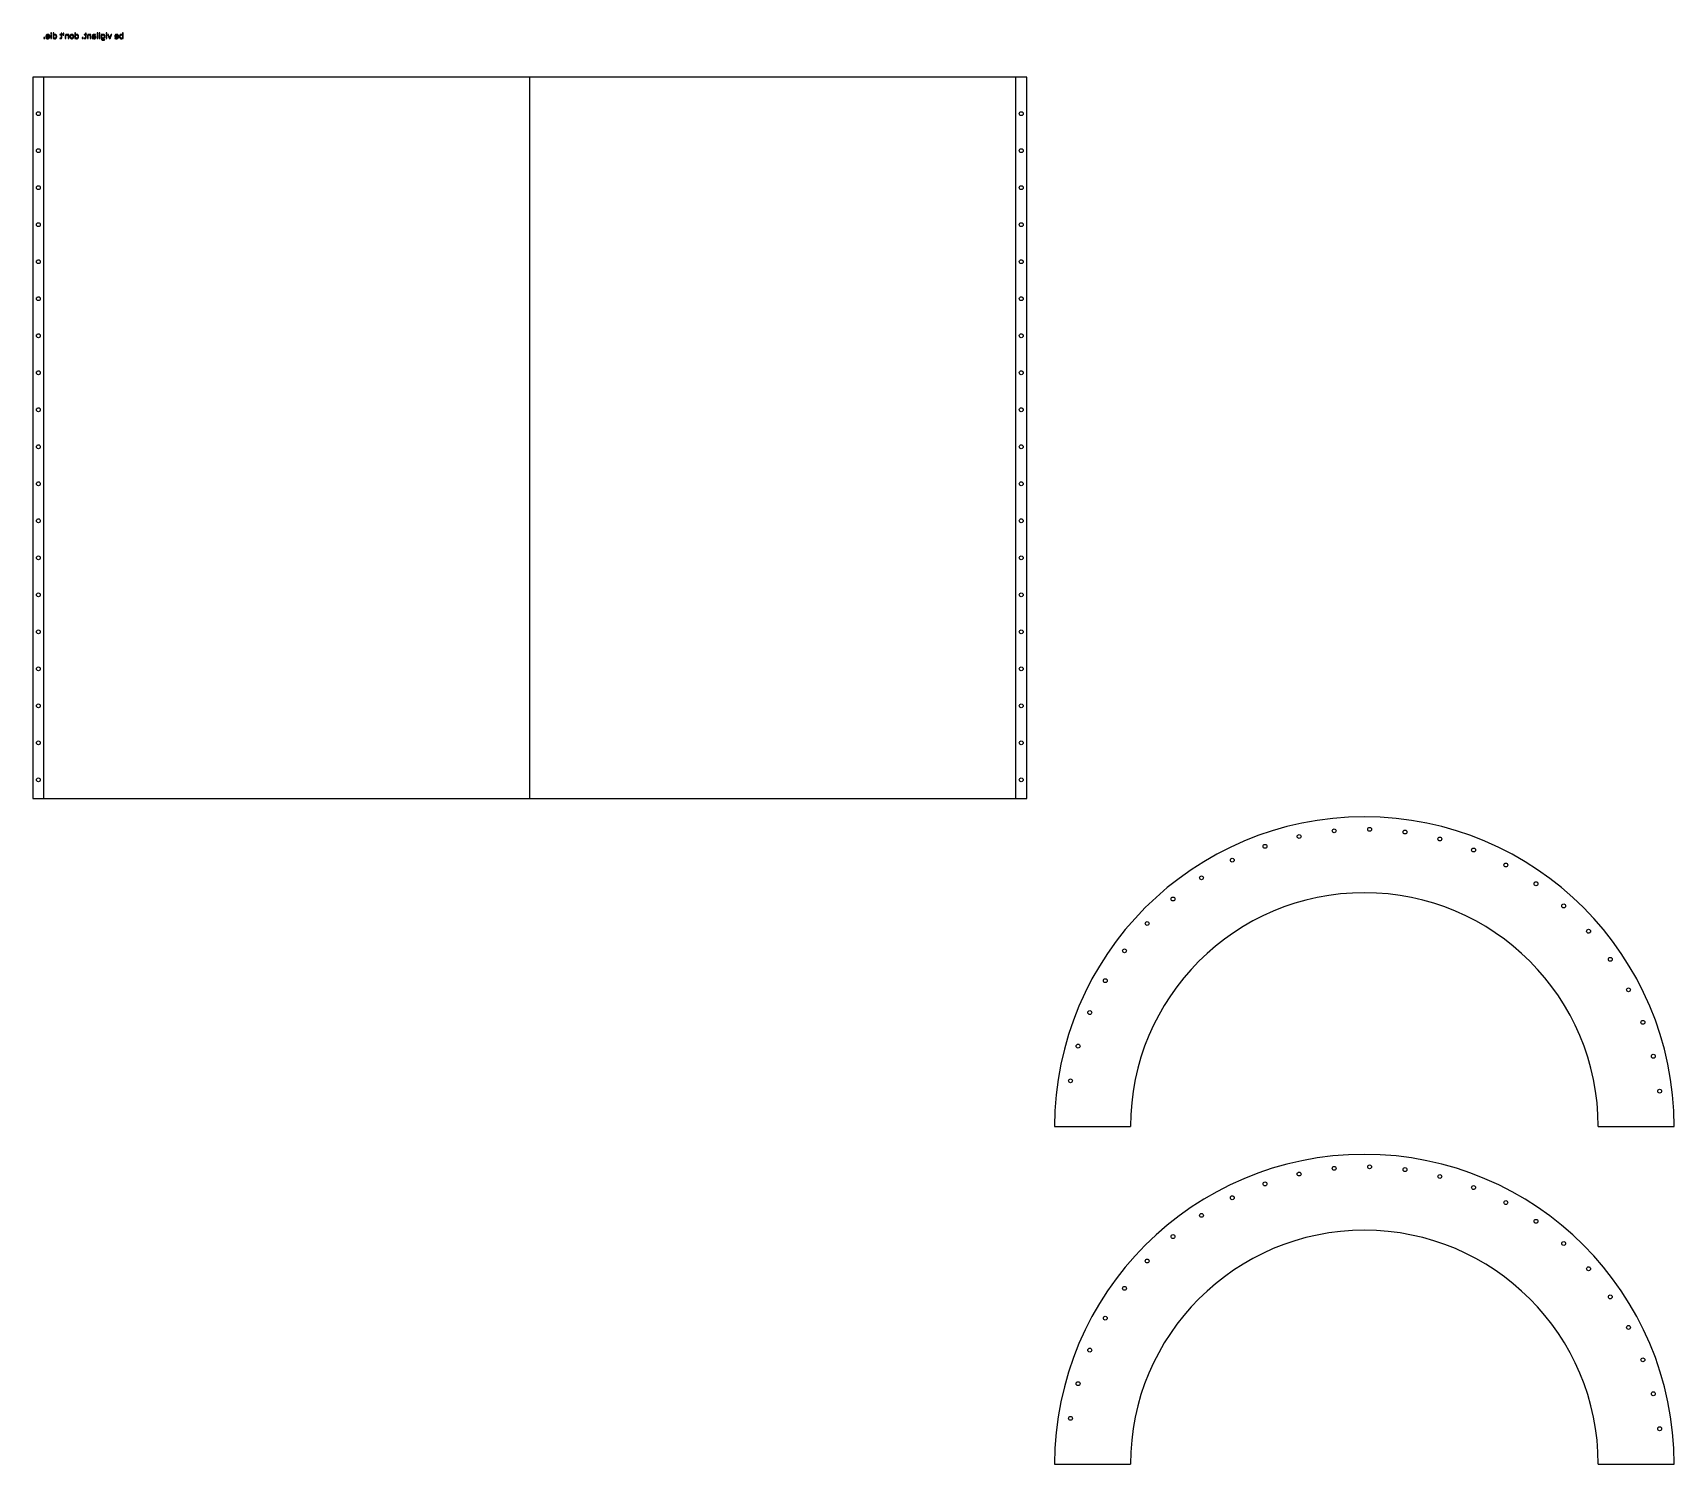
# Model space of a CAD drawing. Header units: metres. Extents: x 0 to 1774, y -720 to 827.
import ezdxf

# ---------------------------------------------------------------- set-up
doc = ezdxf.new("R2010")
doc.units = ezdxf.units.M

msp = doc.modelspace()

# ---------------------------------------------------------------- linework, layer by layer
at = {"layer": 'FASCIA'}
for p, q in [((1104.234, -354.8), (1186.234, -354.8)), ((1691.834, -354.8), (1773.834, -354.8)), ((1104.234, -719.6), (1186.234, -719.6)), ((1691.834, -719.6), (1773.834, -719.6))]:
    msp.add_line(p, q, dxfattribs=at)
for centre, radius in [((1439.034, -354.8), 334.8), ((1439.034, -354.8), 252.8), ((1439.034, -719.6), 334.8), ((1439.034, -719.6), 252.8)]:
    msp.add_arc(centre, radius, 0, 180, dxfattribs=at)
at = {"layer": 'MARK'}
for p, q in [((12, 822.143), (12, 822.143)), ((12, 822.143), (12, 822.143)), ((12, 822.143), (12, 822.143)), ((12, 822.143), (12, 822.143)), ((12, 822.143), (12, 822.143)), ((12, 822.143), (12, 822.143)), ((12, 822.143), (12, 822.143)), ((12.121, 822.143), (12, 822.143)), ((12.121, 822.143), (12, 822.143)), ((12, 822.143), (12, 821.996)), ((12, 822.143), (12, 821.996)), ((12, 821.996), (12, 821.849)), ((12, 821.996), (12, 821.849)), ((12, 821.849), (12, 821.702)), ((12, 821.849), (12, 821.702)), ((12, 821.702), (12, 821.555)), ((12, 821.702), (12, 821.555)), ((12, 821.555), (12, 821.408)), ((12, 821.555), (12, 821.408)), ((12, 821.408), (12, 821.261)), ((12, 821.408), (12, 821.261)), ((12, 821.261), (12, 821.114)), ((12, 821.261), (12, 821.114)), ((12, 821.114), (12, 821.114)), ((12, 821.114), (12, 821.114)), ((12, 821.114), (12, 821.114)), ((12, 821.114), (12, 821.114)), ((12, 821.114), (12, 821.114)), ((12, 821.114), (12, 821.114)), ((12, 821.114), (12, 821.114)), ((12, 821.114), (12.121, 821.114)), ((12, 821.114), (12.121, 821.114)), ((12.242, 822.143), (12.121, 822.143)), ((12.242, 822.143), (12.121, 822.143)), ((12.121, 821.114), (12.242, 821.114)), ((12.121, 821.114), (12.242, 821.114)), ((12.363, 822.143), (12.242, 822.143)), ((12.363, 822.143), (12.242, 822.143)), ((12.242, 821.114), (12.363, 821.114)), ((12.242, 821.114), (12.363, 821.114)), ((12.484, 822.143), (12.363, 822.143)), ((12.484, 822.143), (12.363, 822.143)), ((12.363, 821.114), (12.484, 821.114)), ((12.363, 821.114), (12.484, 821.114)), ((12.606, 822.143), (12.484, 822.143)), ((12.606, 822.143), (12.484, 822.143)), ((12.484, 821.114), (12.606, 821.114)), ((12.484, 821.114), (12.606, 821.114)), ((12.727, 822.143), (12.606, 822.143)), ((12.727, 822.143), (12.606, 822.143)), ((12.606, 821.114), (12.727, 821.114)), ((12.606, 821.114), (12.727, 821.114)), ((12.848, 822.143), (12.727, 822.143)), ((12.848, 822.143), (12.727, 822.143)), ((12.727, 821.114), (12.848, 821.114)), ((12.727, 821.114), (12.848, 821.114)), ((12.848, 822.143), (12.848, 822.143)), ((12.848, 822.143), (12.848, 822.143)), ((12.848, 822.143), (12.848, 822.143)), ((12.848, 822.143), (12.848, 822.143)), ((12.848, 822.143), (12.848, 822.143)), ((12.848, 822.143), (12.848, 822.143)), ((12.848, 822.143), (12.848, 822.143)), ((12.848, 821.996), (12.848, 822.143)), ((12.848, 821.996), (12.848, 822.143)), ((12.848, 821.849), (12.848, 821.996)), ((12.848, 821.849), (12.848, 821.996)), ((12.848, 821.702), (12.848, 821.849)), ((12.848, 821.702), (12.848, 821.849)), ((12.848, 821.555), (12.848, 821.702)), ((12.848, 821.555), (12.848, 821.702)), ((12.848, 821.408), (12.848, 821.555)), ((12.848, 821.408), (12.848, 821.555)), ((12.848, 821.261), (12.848, 821.408)), ((12.848, 821.261), (12.848, 821.408)), ((12.848, 821.114), (12.848, 821.261)), ((12.848, 821.114), (12.848, 821.261)), ((12.848, 821.114), (12.848, 821.114)), ((12.848, 821.114), (12.848, 821.114)), ((12.848, 821.114), (12.848, 821.114)), ((12.848, 821.114), (12.848, 821.114)), ((12.848, 821.114), (12.848, 821.114)), ((12.848, 821.114), (12.848, 821.114)), ((12.848, 821.114), (12.848, 821.114)), ((14.169, 823.797), (14.16, 823.553)), ((14.169, 823.797), (14.16, 823.553)), ((14.16, 823.553), (14.16, 823.553)), ((14.16, 823.553), (14.16, 823.553)), ((14.16, 823.553), (14.16, 823.553)), ((14.16, 823.553), (14.16, 823.553)), ((14.16, 823.553), (14.16, 823.553)), ((14.16, 823.553), (14.16, 823.553)), ((14.16, 823.553), (14.16, 823.553)), ((14.16, 823.553), (14.16, 823.501)), ((14.16, 823.553), (14.16, 823.501)), ((14.16, 823.501), (14.16, 823.449)), ((14.16, 823.501), (14.16, 823.449)), ((14.16, 823.449), (14.16, 823.397)), ((14.16, 823.449), (14.16, 823.397)), ((14.16, 823.397), (14.16, 823.345)), ((14.16, 823.397), (14.16, 823.345)), ((14.16, 823.345), (14.16, 823.293)), ((14.16, 823.345), (14.16, 823.293)), ((14.16, 823.293), (14.16, 823.241)), ((14.16, 823.293), (14.16, 823.241)), ((14.16, 823.241), (14.16, 823.189)), ((14.16, 823.241), (14.16, 823.189)), ((14.16, 823.189), (14.16, 823.189)), ((14.16, 823.189), (14.16, 823.189)), ((14.16, 823.189), (14.16, 823.189)), ((14.16, 823.189), (14.16, 823.189)), ((14.16, 823.189), (14.16, 823.189)), ((14.16, 823.189), (14.16, 823.189)), ((14.16, 823.189), (14.16, 823.189)), ((14.16, 823.189), (14.646, 823.189)), ((14.16, 823.189), (14.646, 823.189)), ((14.195, 824.041), (14.169, 823.797)), ((14.195, 824.041), (14.169, 823.797)), ((14.243, 824.281), (14.195, 824.041)), ((14.243, 824.281), (14.195, 824.041)), ((14.314, 824.515), (14.243, 824.281)), ((14.314, 824.515), (14.243, 824.281)), ((14.412, 824.739), (14.314, 824.515)), ((14.412, 824.739), (14.314, 824.515)), ((14.333, 822.04), (14.333, 822.04)), ((14.333, 822.04), (14.333, 822.04)), ((14.333, 822.04), (14.333, 822.04)), ((14.333, 822.04), (14.333, 822.04)), ((14.333, 822.04), (14.333, 822.04)), ((14.333, 822.04), (14.333, 822.04)), ((14.333, 822.04), (14.333, 822.04)), ((14.333, 822.04), (14.333, 821.94)), ((14.333, 822.04), (14.333, 821.94)), ((14.442, 821.985), (14.333, 822.04)), ((14.442, 821.985), (14.333, 822.04)), ((14.333, 821.94), (14.333, 821.839)), ((14.333, 821.94), (14.333, 821.839)), ((14.333, 821.839), (14.333, 821.739)), ((14.333, 821.839), (14.333, 821.739)), ((14.333, 821.739), (14.333, 821.638)), ((14.333, 821.739), (14.333, 821.638)), ((14.333, 821.638), (14.333, 821.538)), ((14.333, 821.638), (14.333, 821.538)), ((14.333, 821.538), (14.333, 821.438)), ((14.333, 821.538), (14.333, 821.438)), ((14.333, 821.438), (14.333, 821.337)), ((14.333, 821.438), (14.333, 821.337)), ((14.333, 821.337), (14.333, 821.337)), ((14.333, 821.337), (14.333, 821.337)), ((14.333, 821.337), (14.333, 821.337)), ((14.333, 821.337), (14.333, 821.337)), ((14.333, 821.337), (14.333, 821.337)), ((14.333, 821.337), (14.333, 821.337)), ((14.333, 821.337), (14.333, 821.337)), ((14.333, 821.337), (14.446, 821.291)), ((14.333, 821.337), (14.446, 821.291)), ((14.537, 824.949), (14.412, 824.739)), ((14.537, 824.949), (14.412, 824.739)), ((14.552, 821.934), (14.442, 821.985)), ((14.552, 821.934), (14.442, 821.985)), ((14.446, 821.291), (14.561, 821.248)), ((14.446, 821.291), (14.561, 821.248)), ((14.689, 825.141), (14.537, 824.949)), ((14.689, 825.141), (14.537, 824.949)), ((14.664, 821.886), (14.552, 821.934)), ((14.664, 821.886), (14.552, 821.934)), ((14.561, 821.248), (14.677, 821.209)), ((14.561, 821.248), (14.677, 821.209)), ((14.646, 823.189), (15.131, 823.189)), ((14.646, 823.189), (15.131, 823.189)), ((14.778, 821.841), (14.664, 821.886)), ((14.778, 821.841), (14.664, 821.886)), ((14.677, 821.209), (14.793, 821.172)), ((14.677, 821.209), (14.793, 821.172)), ((14.852, 825.301), (14.689, 825.141)), ((14.852, 825.301), (14.689, 825.141)), ((14.689, 825.141), (14.689, 825.141)), ((14.689, 825.141), (14.689, 825.141)), ((14.689, 825.141), (14.689, 825.141)), ((14.689, 825.141), (14.689, 825.141)), ((14.689, 825.141), (14.689, 825.141)), ((14.689, 825.141), (14.689, 825.141)), ((14.689, 825.141), (14.689, 825.141)), ((14.893, 821.801), (14.778, 821.841)), ((14.893, 821.801), (14.778, 821.841)), ((14.793, 821.172), (14.911, 821.139)), ((14.793, 821.172), (14.911, 821.139)), ((15.036, 825.437), (14.852, 825.301)), ((15.036, 825.437), (14.852, 825.301)), ((15.009, 821.764), (14.893, 821.801)), ((15.009, 821.764), (14.893, 821.801)), ((14.9, 823.771), (14.907, 823.92)), ((14.9, 823.771), (14.907, 823.92)), ((14.9, 823.771), (14.9, 823.771)), ((14.9, 823.771), (14.9, 823.771)), ((14.9, 823.771), (14.9, 823.771)), ((14.9, 823.771), (14.9, 823.771)), ((14.9, 823.771), (14.9, 823.771)), ((14.9, 823.771), (14.9, 823.771)), ((14.9, 823.771), (14.9, 823.771)), ((15.276, 823.771), (14.9, 823.771)), ((15.276, 823.771), (14.9, 823.771)), ((14.907, 823.92), (14.926, 824.068)), ((14.907, 823.92), (14.926, 824.068)), ((14.911, 821.139), (15.029, 821.109)), ((14.911, 821.139), (15.029, 821.109)), ((14.926, 824.068), (14.958, 824.214)), ((14.926, 824.068), (14.958, 824.214)), ((14.958, 824.214), (15.004, 824.355)), ((14.958, 824.214), (15.004, 824.355)), ((15.004, 824.355), (15.067, 824.49)), ((15.004, 824.355), (15.067, 824.49)), ((15.127, 821.731), (15.009, 821.764)), ((15.127, 821.731), (15.009, 821.764)), ((15.029, 821.109), (15.149, 821.082)), ((15.029, 821.109), (15.149, 821.082)), ((15.236, 825.547), (15.036, 825.437)), ((15.236, 825.547), (15.036, 825.437)), ((15.067, 824.49), (15.145, 824.617)), ((15.067, 824.49), (15.145, 824.617)), ((15.127, 821.731), (15.127, 821.731)), ((15.127, 821.731), (15.127, 821.731)), ((15.127, 821.731), (15.127, 821.731)), ((15.127, 821.731), (15.127, 821.731)), ((15.127, 821.731), (15.127, 821.731)), ((15.127, 821.731), (15.127, 821.731)), ((15.127, 821.731), (15.127, 821.731)), ((15.243, 821.704), (15.127, 821.731)), ((15.243, 821.704), (15.127, 821.731)), ((15.131, 823.189), (15.617, 823.189)), ((15.131, 823.189), (15.617, 823.189)), ((15.145, 824.617), (15.239, 824.732)), ((15.145, 824.617), (15.239, 824.732)), ((15.149, 821.082), (15.149, 821.082)), ((15.149, 821.082), (15.149, 821.082)), ((15.149, 821.082), (15.149, 821.082)), ((15.149, 821.082), (15.149, 821.082)), ((15.149, 821.082), (15.149, 821.082)), ((15.149, 821.082), (15.149, 821.082)), ((15.149, 821.082), (15.149, 821.082)), ((15.149, 821.082), (15.268, 821.059)), ((15.149, 821.082), (15.268, 821.059)), ((15.449, 825.629), (15.236, 825.547)), ((15.449, 825.629), (15.236, 825.547)), ((15.239, 824.732), (15.34, 824.829)), ((15.239, 824.732), (15.34, 824.829)), ((15.239, 824.732), (15.239, 824.732)), ((15.239, 824.732), (15.239, 824.732)), ((15.239, 824.732), (15.239, 824.732)), ((15.239, 824.732), (15.239, 824.732)), ((15.239, 824.732), (15.239, 824.732)), ((15.239, 824.732), (15.239, 824.732)), ((15.239, 824.732), (15.239, 824.732)), ((15.359, 821.681), (15.243, 821.704)), ((15.359, 821.681), (15.243, 821.704)), ((15.268, 821.059), (15.389, 821.039)), ((15.268, 821.059), (15.389, 821.039)), ((15.653, 823.77), (15.276, 823.771)), ((15.653, 823.77), (15.276, 823.771)), ((15.34, 824.829), (15.452, 824.912)), ((15.34, 824.829), (15.452, 824.912)), ((15.477, 821.662), (15.359, 821.681)), ((15.477, 821.662), (15.359, 821.681)), ((15.389, 821.039), (15.51, 821.023)), ((15.389, 821.039), (15.51, 821.023)), ((15.67, 825.685), (15.449, 825.629)), ((15.67, 825.685), (15.449, 825.629)), ((15.452, 824.912), (15.574, 824.98)), ((15.452, 824.912), (15.574, 824.98)), ((15.595, 821.647), (15.477, 821.662)), ((15.595, 821.647), (15.477, 821.662)), ((15.51, 821.023), (15.631, 821.01)), ((15.51, 821.023), (15.631, 821.01)), ((15.574, 824.98), (15.704, 825.031)), ((15.574, 824.98), (15.704, 825.031)), ((15.714, 821.637), (15.595, 821.647)), ((15.714, 821.637), (15.595, 821.647)), ((15.617, 823.189), (16.103, 823.189)), ((15.617, 823.189), (16.103, 823.189)), ((15.631, 821.01), (15.753, 821.001)), ((15.631, 821.01), (15.753, 821.001)), ((16.029, 823.77), (15.653, 823.77)), ((16.029, 823.77), (15.653, 823.77)), ((15.897, 825.716), (15.67, 825.685)), ((15.897, 825.716), (15.67, 825.685)), ((15.704, 825.031), (15.839, 825.066)), ((15.704, 825.031), (15.839, 825.066)), ((15.833, 821.631), (15.714, 821.637)), ((15.833, 821.631), (15.714, 821.637)), ((15.753, 821.001), (15.874, 820.996)), ((15.753, 821.001), (15.874, 820.996)), ((15.952, 821.629), (15.833, 821.631)), ((15.952, 821.629), (15.833, 821.631)), ((15.839, 825.066), (15.977, 825.085)), ((15.839, 825.066), (15.977, 825.085)), ((15.874, 820.996), (15.996, 820.994)), ((15.874, 820.996), (15.996, 820.994)), ((16.125, 825.726), (15.897, 825.716)), ((16.125, 825.726), (15.897, 825.716)), ((16.13, 821.635), (15.952, 821.629)), ((16.13, 821.635), (15.952, 821.629)), ((15.952, 821.629), (15.952, 821.629)), ((15.952, 821.629), (15.952, 821.629)), ((15.952, 821.629), (15.952, 821.629)), ((15.952, 821.629), (15.952, 821.629)), ((15.952, 821.629), (15.952, 821.629)), ((15.952, 821.629), (15.952, 821.629)), ((15.952, 821.629), (15.952, 821.629)), ((15.977, 825.085), (16.117, 825.091)), ((15.977, 825.085), (16.117, 825.091)), ((15.996, 820.994), (16.263, 821.004)), ((15.996, 820.994), (16.263, 821.004)), ((15.996, 820.994), (15.996, 820.994)), ((15.996, 820.994), (15.996, 820.994)), ((15.996, 820.994), (15.996, 820.994)), ((15.996, 820.994), (15.996, 820.994)), ((15.996, 820.994), (15.996, 820.994)), ((15.996, 820.994), (15.996, 820.994)), ((15.996, 820.994), (15.996, 820.994)), ((16.406, 823.769), (16.029, 823.77)), ((16.406, 823.769), (16.029, 823.77)), ((16.103, 823.189), (16.588, 823.189)), ((16.103, 823.189), (16.588, 823.189)), ((16.117, 825.091), (16.117, 825.091)), ((16.117, 825.091), (16.117, 825.091)), ((16.117, 825.091), (16.117, 825.091)), ((16.117, 825.091), (16.117, 825.091)), ((16.117, 825.091), (16.117, 825.091)), ((16.117, 825.091), (16.117, 825.091)), ((16.117, 825.091), (16.117, 825.091)), ((16.117, 825.091), (16.271, 825.086)), ((16.117, 825.091), (16.271, 825.086)), ((16.125, 825.726), (16.125, 825.726)), ((16.125, 825.726), (16.125, 825.726)), ((16.125, 825.726), (16.125, 825.726)), ((16.125, 825.726), (16.125, 825.726)), ((16.125, 825.726), (16.125, 825.726)), ((16.125, 825.726), (16.125, 825.726)), ((16.125, 825.726), (16.125, 825.726)), ((16.38, 825.715), (16.125, 825.726)), ((16.38, 825.715), (16.125, 825.726)), ((16.307, 821.655), (16.13, 821.635)), ((16.307, 821.655), (16.13, 821.635)), ((16.263, 821.004), (16.528, 821.037)), ((16.263, 821.004), (16.528, 821.037)), ((16.271, 825.086), (16.423, 825.068)), ((16.271, 825.086), (16.423, 825.068)), ((16.481, 821.69), (16.307, 821.655)), ((16.481, 821.69), (16.307, 821.655)), ((16.633, 825.68), (16.38, 825.715)), ((16.633, 825.68), (16.38, 825.715)), ((16.782, 823.769), (16.406, 823.769)), ((16.782, 823.769), (16.406, 823.769)), ((16.423, 825.068), (16.573, 825.036)), ((16.423, 825.068), (16.573, 825.036)), ((16.651, 821.744), (16.481, 821.69)), ((16.651, 821.744), (16.481, 821.69)), ((16.528, 821.037), (16.788, 821.095)), ((16.528, 821.037), (16.788, 821.095)), ((16.573, 825.036), (16.719, 824.988)), ((16.573, 825.036), (16.719, 824.988)), ((16.588, 823.189), (17.074, 823.189)), ((16.588, 823.189), (17.074, 823.189)), ((16.881, 825.618), (16.633, 825.68)), ((16.881, 825.618), (16.633, 825.68)), ((16.813, 821.818), (16.651, 821.744)), ((16.813, 821.818), (16.651, 821.744)), ((16.719, 824.988), (16.859, 824.923)), ((16.719, 824.988), (16.859, 824.923)), ((17.159, 823.768), (16.782, 823.769)), ((17.159, 823.768), (16.782, 823.769)), ((16.788, 821.095), (17.04, 821.182)), ((16.788, 821.095), (17.04, 821.182)), ((16.963, 821.913), (16.813, 821.818)), ((16.963, 821.913), (16.813, 821.818)), ((16.859, 824.923), (16.989, 824.842)), ((16.859, 824.923), (16.989, 824.842)), ((17.12, 825.526), (16.881, 825.618)), ((17.12, 825.526), (16.881, 825.618)), ((17.099, 822.027), (16.963, 821.913)), ((17.099, 822.027), (16.963, 821.913)), ((16.989, 824.842), (17.108, 824.744)), ((16.989, 824.842), (17.108, 824.744)), ((17.04, 821.182), (17.279, 821.299)), ((17.04, 821.182), (17.279, 821.299)), ((17.074, 823.189), (17.559, 823.189)), ((17.074, 823.189), (17.559, 823.189)), ((17.221, 822.163), (17.099, 822.027)), ((17.221, 822.163), (17.099, 822.027)), ((17.099, 822.027), (17.099, 822.027)), ((17.099, 822.027), (17.099, 822.027)), ((17.099, 822.027), (17.099, 822.027)), ((17.099, 822.027), (17.099, 822.027)), ((17.099, 822.027), (17.099, 822.027)), ((17.099, 822.027), (17.099, 822.027)), ((17.099, 822.027), (17.099, 822.027)), ((17.108, 824.744), (17.108, 824.744)), ((17.108, 824.744), (17.108, 824.744)), ((17.108, 824.744), (17.108, 824.744)), ((17.108, 824.744), (17.108, 824.744)), ((17.108, 824.744), (17.108, 824.744)), ((17.108, 824.744), (17.108, 824.744)), ((17.108, 824.744), (17.108, 824.744)), ((17.108, 824.744), (17.214, 824.631)), ((17.108, 824.744), (17.214, 824.631)), ((17.344, 825.404), (17.12, 825.526)), ((17.344, 825.404), (17.12, 825.526)), ((17.535, 823.767), (17.159, 823.768)), ((17.535, 823.767), (17.159, 823.768)), ((17.214, 824.631), (17.306, 824.505)), ((17.214, 824.631), (17.306, 824.505)), ((17.323, 822.315), (17.221, 822.163)), ((17.323, 822.315), (17.221, 822.163)), ((17.279, 821.299), (17.502, 821.446)), ((17.279, 821.299), (17.502, 821.446)), ((17.306, 824.505), (17.381, 824.368)), ((17.306, 824.505), (17.381, 824.368)), ((17.404, 822.478), (17.323, 822.315)), ((17.404, 822.478), (17.323, 822.315)), ((17.55, 825.253), (17.344, 825.404)), ((17.55, 825.253), (17.344, 825.404)), ((17.381, 824.368), (17.44, 824.224)), ((17.381, 824.368), (17.44, 824.224)), ((17.467, 822.65), (17.404, 822.478)), ((17.467, 822.65), (17.404, 822.478)), ((17.44, 824.224), (17.485, 824.075)), ((17.44, 824.224), (17.485, 824.075)), ((17.512, 822.827), (17.467, 822.65)), ((17.512, 822.827), (17.467, 822.65)), ((17.485, 824.075), (17.516, 823.922)), ((17.485, 824.075), (17.516, 823.922)), ((17.502, 821.446), (17.702, 821.622)), ((17.502, 821.446), (17.702, 821.622)), ((17.542, 823.007), (17.512, 822.827)), ((17.542, 823.007), (17.512, 822.827)), ((17.516, 823.922), (17.535, 823.767)), ((17.516, 823.922), (17.535, 823.767)), ((17.535, 823.767), (17.535, 823.767)), ((17.535, 823.767), (17.535, 823.767)), ((17.535, 823.767), (17.535, 823.767)), ((17.535, 823.767), (17.535, 823.767)), ((17.535, 823.767), (17.535, 823.767)), ((17.535, 823.767), (17.535, 823.767)), ((17.535, 823.767), (17.535, 823.767)), ((17.559, 823.189), (17.542, 823.007)), ((17.559, 823.189), (17.542, 823.007)), ((17.734, 825.076), (17.55, 825.253)), ((17.734, 825.076), (17.55, 825.253)), ((17.559, 823.189), (17.559, 823.189)), ((17.559, 823.189), (17.559, 823.189)), ((17.559, 823.189), (17.559, 823.189)), ((17.559, 823.189), (17.559, 823.189)), ((17.559, 823.189), (17.559, 823.189)), ((17.559, 823.189), (17.559, 823.189)), ((17.559, 823.189), (17.559, 823.189)), ((17.702, 821.622), (17.878, 821.821)), ((17.702, 821.622), (17.878, 821.821)), ((17.702, 821.622), (17.702, 821.622)), ((17.702, 821.622), (17.702, 821.622)), ((17.702, 821.622), (17.702, 821.622)), ((17.702, 821.622), (17.702, 821.622)), ((17.702, 821.622), (17.702, 821.622)), ((17.702, 821.622), (17.702, 821.622)), ((17.702, 821.622), (17.702, 821.622)), ((17.734, 825.076), (17.734, 825.076)), ((17.734, 825.076), (17.734, 825.076)), ((17.734, 825.076), (17.734, 825.076)), ((17.734, 825.076), (17.734, 825.076)), ((17.734, 825.076), (17.734, 825.076)), ((17.734, 825.076), (17.734, 825.076)), ((17.734, 825.076), (17.734, 825.076)), ((17.904, 824.865), (17.734, 825.076)), ((17.904, 824.865), (17.734, 825.076)), ((17.878, 821.821), (18.025, 822.042)), ((17.878, 821.821), (18.025, 822.042)), ((18.045, 824.633), (17.904, 824.865)), ((18.045, 824.633), (17.904, 824.865)), ((18.025, 822.042), (18.142, 822.28)), ((18.025, 822.042), (18.142, 822.28)), ((18.155, 824.385), (18.045, 824.633)), ((18.155, 824.385), (18.045, 824.633)), ((18.142, 822.28), (18.229, 822.531)), ((18.142, 822.28), (18.229, 822.531)), ((18.237, 824.126), (18.155, 824.385)), ((18.237, 824.126), (18.155, 824.385)), ((18.229, 822.531), (18.288, 822.791)), ((18.229, 822.531), (18.288, 822.791)), ((18.291, 823.861), (18.237, 824.126)), ((18.291, 823.861), (18.237, 824.126)), ((18.288, 822.791), (18.321, 823.054)), ((18.288, 822.791), (18.321, 823.054)), ((18.321, 823.591), (18.291, 823.861)), ((18.321, 823.591), (18.291, 823.861)), ((18.331, 823.32), (18.321, 823.591)), ((18.331, 823.32), (18.321, 823.591)), ((18.321, 823.054), (18.331, 823.32)), ((18.321, 823.054), (18.331, 823.32)), ((18.331, 823.32), (18.331, 823.32)), ((18.331, 823.32), (18.331, 823.32)), ((18.331, 823.32), (18.331, 823.32)), ((18.331, 823.32), (18.331, 823.32)), ((18.331, 823.32), (18.331, 823.32)), ((18.331, 823.32), (18.331, 823.32)), ((18.331, 823.32), (18.331, 823.32)), ((19.55, 827.371), (19.55, 827.371)), ((19.55, 827.371), (19.55, 827.371)), ((19.55, 827.371), (19.55, 827.371)), ((19.55, 827.371), (19.55, 827.371)), ((19.55, 827.371), (19.55, 827.371)), ((19.55, 827.371), (19.55, 827.371)), ((19.55, 827.371), (19.55, 827.371)), ((19.656, 827.371), (19.55, 827.371)), ((19.656, 827.371), (19.55, 827.371)), ((19.55, 827.371), (19.55, 827.237)), ((19.55, 827.371), (19.55, 827.237)), ((19.55, 827.237), (19.55, 827.102)), ((19.55, 827.237), (19.55, 827.102)), ((19.55, 827.102), (19.55, 826.967)), ((19.55, 827.102), (19.55, 826.967)), ((19.55, 826.967), (19.55, 826.833)), ((19.55, 826.967), (19.55, 826.833)), ((19.55, 826.833), (19.55, 826.698)), ((19.55, 826.833), (19.55, 826.698)), ((19.55, 826.698), (19.55, 826.563)), ((19.55, 826.698), (19.55, 826.563)), ((19.55, 826.563), (19.55, 826.429)), ((19.55, 826.563), (19.55, 826.429)), ((19.55, 826.429), (19.55, 826.429)), ((19.55, 826.429), (19.55, 826.429)), ((19.55, 826.429), (19.55, 826.429)), ((19.55, 826.429), (19.55, 826.429)), ((19.55, 826.429), (19.55, 826.429)), ((19.55, 826.429), (19.55, 826.429)), ((19.55, 826.429), (19.55, 826.429)), ((19.55, 826.429), (19.656, 826.429)), ((19.55, 826.429), (19.656, 826.429)), ((19.55, 825.623), (19.55, 825.623)), ((19.55, 825.623), (19.55, 825.623)), ((19.55, 825.623), (19.55, 825.623)), ((19.55, 825.623), (19.55, 825.623)), ((19.55, 825.623), (19.55, 825.623)), ((19.55, 825.623), (19.55, 825.623)), ((19.55, 825.623), (19.55, 825.623)), ((19.656, 825.623), (19.55, 825.623)), ((19.656, 825.623), (19.55, 825.623)), ((19.55, 825.623), (19.55, 824.979)), ((19.55, 825.623), (19.55, 824.979)), ((19.55, 824.979), (19.55, 824.335)), ((19.55, 824.979), (19.55, 824.335)), ((19.55, 824.335), (19.55, 823.691)), ((19.55, 824.335), (19.55, 823.691)), ((19.55, 823.691), (19.55, 823.047)), ((19.55, 823.691), (19.55, 823.047)), ((19.55, 823.047), (19.55, 822.402)), ((19.55, 823.047), (19.55, 822.402)), ((19.55, 822.402), (19.55, 821.758)), ((19.55, 822.402), (19.55, 821.758)), ((19.55, 821.758), (19.55, 821.114)), ((19.55, 821.758), (19.55, 821.114)), ((19.55, 821.114), (19.55, 821.114)), ((19.55, 821.114), (19.55, 821.114)), ((19.55, 821.114), (19.55, 821.114)), ((19.55, 821.114), (19.55, 821.114)), ((19.55, 821.114), (19.55, 821.114)), ((19.55, 821.114), (19.55, 821.114)), ((19.55, 821.114), (19.55, 821.114)), ((19.55, 821.114), (19.656, 821.114)), ((19.55, 821.114), (19.656, 821.114)), ((19.761, 827.371), (19.656, 827.371)), ((19.761, 827.371), (19.656, 827.371)), ((19.656, 826.429), (19.761, 826.429)), ((19.656, 826.429), (19.761, 826.429)), ((19.761, 825.623), (19.656, 825.623)), ((19.761, 825.623), (19.656, 825.623)), ((19.656, 821.114), (19.761, 821.114)), ((19.656, 821.114), (19.761, 821.114)), ((19.867, 827.371), (19.761, 827.371)), ((19.867, 827.371), (19.761, 827.371)), ((19.761, 826.429), (19.867, 826.429)), ((19.761, 826.429), (19.867, 826.429)), ((19.867, 825.623), (19.761, 825.623)), ((19.867, 825.623), (19.761, 825.623)), ((19.761, 821.114), (19.867, 821.114)), ((19.761, 821.114), (19.867, 821.114)), ((19.973, 827.371), (19.867, 827.371)), ((19.973, 827.371), (19.867, 827.371)), ((19.867, 826.429), (19.973, 826.429)), ((19.867, 826.429), (19.973, 826.429)), ((19.973, 825.623), (19.867, 825.623)), ((19.973, 825.623), (19.867, 825.623)), ((19.867, 821.114), (19.973, 821.114)), ((19.867, 821.114), (19.973, 821.114)), ((20.078, 827.371), (19.973, 827.371)), ((20.078, 827.371), (19.973, 827.371)), ((19.973, 826.429), (20.078, 826.429)), ((19.973, 826.429), (20.078, 826.429)), ((20.078, 825.623), (19.973, 825.623)), ((20.078, 825.623), (19.973, 825.623)), ((19.973, 821.114), (20.078, 821.114)), ((19.973, 821.114), (20.078, 821.114)), ((20.184, 827.371), (20.078, 827.371)), ((20.184, 827.371), (20.078, 827.371)), ((20.078, 826.429), (20.184, 826.429)), ((20.078, 826.429), (20.184, 826.429)), ((20.184, 825.623), (20.078, 825.623)), ((20.184, 825.623), (20.078, 825.623)), ((20.078, 821.114), (20.184, 821.114)), ((20.078, 821.114), (20.184, 821.114)), ((20.289, 827.371), (20.184, 827.371)), ((20.289, 827.371), (20.184, 827.371)), ((20.184, 826.429), (20.289, 826.429)), ((20.184, 826.429), (20.289, 826.429)), ((20.289, 825.623), (20.184, 825.623)), ((20.289, 825.623), (20.184, 825.623)), ((20.184, 821.114), (20.289, 821.114)), ((20.184, 821.114), (20.289, 821.114)), ((20.289, 827.371), (20.289, 827.371)), ((20.289, 827.371), (20.289, 827.371)), ((20.289, 827.371), (20.289, 827.371)), ((20.289, 827.371), (20.289, 827.371)), ((20.289, 827.371), (20.289, 827.371)), ((20.289, 827.371), (20.289, 827.371)), ((20.289, 827.371), (20.289, 827.371)), ((20.289, 827.237), (20.289, 827.371)), ((20.289, 827.237), (20.289, 827.371)), ((20.289, 827.102), (20.289, 827.237)), ((20.289, 827.102), (20.289, 827.237)), ((20.289, 826.967), (20.289, 827.102)), ((20.289, 826.967), (20.289, 827.102)), ((20.289, 826.833), (20.289, 826.967)), ((20.289, 826.833), (20.289, 826.967)), ((20.289, 826.698), (20.289, 826.833)), ((20.289, 826.698), (20.289, 826.833)), ((20.289, 826.563), (20.289, 826.698)), ((20.289, 826.563), (20.289, 826.698)), ((20.289, 826.429), (20.289, 826.563)), ((20.289, 826.429), (20.289, 826.563)), ((20.289, 826.429), (20.289, 826.429)), ((20.289, 826.429), (20.289, 826.429)), ((20.289, 826.429), (20.289, 826.429)), ((20.289, 826.429), (20.289, 826.429)), ((20.289, 826.429), (20.289, 826.429)), ((20.289, 826.429), (20.289, 826.429)), ((20.289, 826.429), (20.289, 826.429)), ((20.289, 825.623), (20.289, 825.623)), ((20.289, 825.623), (20.289, 825.623)), ((20.289, 825.623), (20.289, 825.623)), ((20.289, 825.623), (20.289, 825.623)), ((20.289, 825.623), (20.289, 825.623)), ((20.289, 825.623), (20.289, 825.623)), ((20.289, 825.623), (20.289, 825.623)), ((20.289, 824.979), (20.289, 825.623)), ((20.289, 824.979), (20.289, 825.623)), ((20.289, 824.335), (20.289, 824.979)), ((20.289, 824.335), (20.289, 824.979)), ((20.289, 823.691), (20.289, 824.335)), ((20.289, 823.691), (20.289, 824.335)), ((20.289, 823.047), (20.289, 823.691)), ((20.289, 823.047), (20.289, 823.691)), ((20.289, 822.402), (20.289, 823.047)), ((20.289, 822.402), (20.289, 823.047)), ((20.289, 821.758), (20.289, 822.402)), ((20.289, 821.758), (20.289, 822.402)), ((20.289, 821.114), (20.289, 821.758)), ((20.289, 821.114), (20.289, 821.758)), ((20.289, 821.114), (20.289, 821.114)), ((20.289, 821.114), (20.289, 821.114)), ((20.289, 821.114), (20.289, 821.114)), ((20.289, 821.114), (20.289, 821.114)), ((20.289, 821.114), (20.289, 821.114)), ((20.289, 821.114), (20.289, 821.114)), ((20.289, 821.114), (20.289, 821.114)), ((21.817, 827.371), (21.817, 827.371)), ((21.817, 827.371), (21.817, 827.371)), ((21.817, 827.371), (21.817, 827.371)), ((21.817, 827.371), (21.817, 827.371)), ((21.817, 827.371), (21.817, 827.371)), ((21.817, 827.371), (21.817, 827.371)), ((21.817, 827.371), (21.817, 827.371)), ((21.817, 827.371), (21.817, 826.478)), ((21.817, 827.371), (21.817, 826.478)), ((21.817, 826.478), (21.817, 825.584)), ((21.817, 826.478), (21.817, 825.584)), ((21.817, 825.584), (21.817, 824.69)), ((21.817, 825.584), (21.817, 824.69)), ((21.817, 824.69), (21.817, 823.796)), ((21.817, 824.69), (21.817, 823.796)), ((21.817, 823.796), (21.817, 822.902)), ((21.817, 823.796), (21.817, 822.902)), ((21.817, 822.902), (21.817, 822.008)), ((21.817, 822.902), (21.817, 822.008)), ((21.817, 822.008), (21.817, 821.114)), ((21.817, 822.008), (21.817, 821.114)), ((21.817, 821.114), (21.817, 821.114)), ((21.817, 821.114), (21.817, 821.114)), ((21.817, 821.114), (21.817, 821.114)), ((21.817, 821.114), (21.817, 821.114)), ((21.817, 821.114), (21.817, 821.114)), ((21.817, 821.114), (21.817, 821.114)), ((21.817, 821.114), (21.817, 821.114)), ((21.817, 821.114), (21.923, 821.114)), ((21.817, 821.114), (21.923, 821.114)), ((21.923, 827.371), (21.818, 827.371)), ((21.923, 827.371), (21.818, 827.371)), ((22.029, 827.371), (21.923, 827.371)), ((22.029, 827.371), (21.923, 827.371)), ((21.923, 821.114), (22.029, 821.114)), ((21.923, 821.114), (22.029, 821.114)), ((22.134, 827.371), (22.029, 827.371)), ((22.134, 827.371), (22.029, 827.371)), ((22.029, 821.114), (22.134, 821.114)), ((22.029, 821.114), (22.134, 821.114)), ((22.24, 827.371), (22.134, 827.371)), ((22.24, 827.371), (22.134, 827.371)), ((22.134, 821.114), (22.24, 821.114)), ((22.134, 821.114), (22.24, 821.114)), ((22.346, 827.371), (22.24, 827.371)), ((22.346, 827.371), (22.24, 827.371)), ((22.24, 821.114), (22.346, 821.114)), ((22.24, 821.114), (22.346, 821.114)), ((22.451, 827.371), (22.346, 827.371)), ((22.451, 827.371), (22.346, 827.371)), ((22.346, 821.114), (22.451, 821.114)), ((22.346, 821.114), (22.451, 821.114)), ((22.557, 827.371), (22.451, 827.371)), ((22.557, 827.371), (22.451, 827.371)), ((22.451, 821.114), (22.557, 821.114)), ((22.451, 821.114), (22.557, 821.114)), ((22.557, 827.371), (22.557, 827.371)), ((22.557, 827.371), (22.557, 827.371)), ((22.557, 827.371), (22.557, 827.371)), ((22.557, 827.371), (22.557, 827.371)), ((22.557, 827.371), (22.557, 827.371)), ((22.557, 827.371), (22.557, 827.371)), ((22.557, 827.371), (22.557, 827.371)), ((22.557, 827.024), (22.557, 827.371)), ((22.557, 827.024), (22.557, 827.371)), ((22.557, 826.676), (22.557, 827.024)), ((22.557, 826.676), (22.557, 827.024)), ((22.557, 826.328), (22.557, 826.676)), ((22.557, 826.328), (22.557, 826.676)), ((22.557, 825.98), (22.557, 826.328)), ((22.557, 825.98), (22.557, 826.328)), ((22.557, 825.633), (22.557, 825.98)), ((22.557, 825.633), (22.557, 825.98)), ((22.557, 825.285), (22.557, 825.633)), ((22.557, 825.285), (22.557, 825.633)), ((22.557, 824.937), (22.557, 825.285)), ((22.557, 824.937), (22.557, 825.285)), ((22.621, 825.04), (22.557, 824.937)), ((22.621, 825.04), (22.557, 824.937)), ((22.557, 824.937), (22.557, 824.937)), ((22.557, 824.937), (22.557, 824.937)), ((22.557, 824.937), (22.557, 824.937)), ((22.557, 824.937), (22.557, 824.937)), ((22.557, 824.937), (22.557, 824.937)), ((22.557, 824.937), (22.557, 824.937)), ((22.557, 824.937), (22.557, 824.937)), ((22.557, 823.36), (22.562, 823.553)), ((22.557, 823.36), (22.562, 823.553)), ((22.557, 823.36), (22.557, 823.36)), ((22.557, 823.36), (22.557, 823.36)), ((22.557, 823.36), (22.557, 823.36)), ((22.557, 823.36), (22.557, 823.36)), ((22.557, 823.36), (22.557, 823.36)), ((22.557, 823.36), (22.557, 823.36)), ((22.557, 823.36), (22.557, 823.36)), ((22.562, 823.167), (22.557, 823.36)), ((22.562, 823.167), (22.557, 823.36)), ((22.557, 821.783), (22.557, 821.783)), ((22.557, 821.783), (22.557, 821.783)), ((22.557, 821.783), (22.557, 821.783)), ((22.557, 821.783), (22.557, 821.783)), ((22.557, 821.783), (22.557, 821.783)), ((22.557, 821.783), (22.557, 821.783)), ((22.557, 821.783), (22.557, 821.783)), ((22.557, 821.783), (22.621, 821.68)), ((22.557, 821.783), (22.621, 821.68)), ((22.557, 821.687), (22.557, 821.783)), ((22.557, 821.687), (22.557, 821.783)), ((22.557, 821.592), (22.557, 821.687)), ((22.557, 821.592), (22.557, 821.687)), ((22.557, 821.496), (22.557, 821.592)), ((22.557, 821.496), (22.557, 821.592)), ((22.557, 821.401), (22.557, 821.496)), ((22.557, 821.401), (22.557, 821.496)), ((22.557, 821.305), (22.557, 821.401)), ((22.557, 821.305), (22.557, 821.401)), ((22.557, 821.21), (22.557, 821.305)), ((22.557, 821.21), (22.557, 821.305)), ((22.557, 821.114), (22.557, 821.21)), ((22.557, 821.114), (22.557, 821.21)), ((22.557, 821.114), (22.557, 821.114)), ((22.557, 821.114), (22.557, 821.114)), ((22.557, 821.114), (22.557, 821.114)), ((22.557, 821.114), (22.557, 821.114)), ((22.557, 821.114), (22.557, 821.114)), ((22.557, 821.114), (22.557, 821.114)), ((22.557, 821.114), (22.557, 821.114)), ((22.562, 823.553), (22.578, 823.745)), ((22.562, 823.553), (22.578, 823.745)), ((22.578, 822.975), (22.562, 823.167)), ((22.578, 822.975), (22.562, 823.167)), ((22.578, 823.745), (22.606, 823.935)), ((22.578, 823.745), (22.606, 823.935)), ((22.606, 822.785), (22.578, 822.975)), ((22.606, 822.785), (22.578, 822.975)), ((22.606, 823.935), (22.65, 824.123)), ((22.606, 823.935), (22.65, 824.123)), ((22.65, 822.597), (22.606, 822.785)), ((22.65, 822.597), (22.606, 822.785)), ((22.691, 825.138), (22.621, 825.04)), ((22.691, 825.138), (22.621, 825.04)), ((22.621, 821.68), (22.691, 821.582)), ((22.621, 821.68), (22.691, 821.582)), ((22.65, 824.123), (22.711, 824.305)), ((22.65, 824.123), (22.711, 824.305)), ((22.711, 822.415), (22.65, 822.597)), ((22.711, 822.415), (22.65, 822.597)), ((22.769, 825.231), (22.691, 825.138)), ((22.769, 825.231), (22.691, 825.138)), ((22.691, 821.582), (22.769, 821.489)), ((22.691, 821.582), (22.769, 821.489)), ((22.711, 824.305), (22.792, 824.48)), ((22.711, 824.305), (22.792, 824.48)), ((22.792, 822.24), (22.711, 822.415)), ((22.792, 822.24), (22.711, 822.415)), ((22.853, 825.318), (22.769, 825.231)), ((22.853, 825.318), (22.769, 825.231)), ((22.769, 821.489), (22.853, 821.402)), ((22.769, 821.489), (22.853, 821.402)), ((22.792, 824.48), (22.894, 824.643)), ((22.792, 824.48), (22.894, 824.643)), ((22.894, 822.077), (22.792, 822.24)), ((22.894, 822.077), (22.792, 822.24)), ((22.944, 825.397), (22.853, 825.318)), ((22.944, 825.397), (22.853, 825.318)), ((22.853, 821.402), (22.944, 821.323)), ((22.853, 821.402), (22.944, 821.323)), ((22.894, 824.643), (22.992, 824.762)), ((22.894, 824.643), (22.992, 824.762)), ((22.894, 824.643), (22.894, 824.643)), ((22.894, 824.643), (22.894, 824.643)), ((22.894, 824.643), (22.894, 824.643)), ((22.894, 824.643), (22.894, 824.643)), ((22.894, 824.643), (22.894, 824.643)), ((22.894, 824.643), (22.894, 824.643)), ((22.894, 824.643), (22.894, 824.643)), ((22.894, 822.077), (22.894, 822.077)), ((22.894, 822.077), (22.894, 822.077)), ((22.894, 822.077), (22.894, 822.077)), ((22.894, 822.077), (22.894, 822.077)), ((22.894, 822.077), (22.894, 822.077)), ((22.894, 822.077), (22.894, 822.077)), ((22.894, 822.077), (22.894, 822.077)), ((22.992, 821.958), (22.894, 822.077)), ((22.992, 821.958), (22.894, 822.077)), ((23.042, 825.469), (22.944, 825.397)), ((23.042, 825.469), (22.944, 825.397)), ((22.944, 821.323), (23.042, 821.251)), ((22.944, 821.323), (23.042, 821.251)), ((22.992, 824.762), (23.104, 824.868)), ((22.992, 824.762), (23.104, 824.868)), ((23.104, 821.852), (22.992, 821.958)), ((23.104, 821.852), (22.992, 821.958)), ((23.146, 825.532), (23.042, 825.469)), ((23.146, 825.532), (23.042, 825.469)), ((23.042, 821.251), (23.146, 821.188)), ((23.042, 821.251), (23.146, 821.188)), ((23.104, 824.868), (23.229, 824.957)), ((23.104, 824.868), (23.229, 824.957)), ((23.229, 821.763), (23.104, 821.852)), ((23.229, 821.763), (23.104, 821.852)), ((23.259, 825.587), (23.146, 825.532)), ((23.259, 825.587), (23.146, 825.532)), ((23.146, 825.532), (23.146, 825.532)), ((23.146, 825.532), (23.146, 825.532)), ((23.146, 825.532), (23.146, 825.532)), ((23.146, 825.532), (23.146, 825.532)), ((23.146, 825.532), (23.146, 825.532)), ((23.146, 825.532), (23.146, 825.532)), ((23.146, 825.532), (23.146, 825.532)), ((23.146, 821.188), (23.146, 821.188)), ((23.146, 821.188), (23.146, 821.188)), ((23.146, 821.188), (23.146, 821.188)), ((23.146, 821.188), (23.146, 821.188)), ((23.146, 821.188), (23.146, 821.188)), ((23.146, 821.188), (23.146, 821.188)), ((23.146, 821.188), (23.146, 821.188)), ((23.146, 821.188), (23.259, 821.133)), ((23.146, 821.188), (23.259, 821.133)), ((23.229, 824.957), (23.367, 825.025)), ((23.229, 824.957), (23.367, 825.025)), ((23.367, 821.695), (23.229, 821.763)), ((23.367, 821.695), (23.229, 821.763)), ((23.377, 825.632), (23.259, 825.587)), ((23.377, 825.632), (23.259, 825.587)), ((23.259, 821.133), (23.377, 821.088)), ((23.259, 821.133), (23.377, 821.088)), ((23.367, 825.025), (23.513, 825.073)), ((23.367, 825.025), (23.513, 825.073)), ((23.513, 821.647), (23.367, 821.695)), ((23.513, 821.647), (23.367, 821.695)), ((23.498, 825.668), (23.377, 825.632)), ((23.498, 825.668), (23.377, 825.632)), ((23.377, 821.088), (23.498, 821.052)), ((23.377, 821.088), (23.498, 821.052)), ((23.622, 825.694), (23.498, 825.668)), ((23.622, 825.694), (23.498, 825.668)), ((23.498, 821.052), (23.622, 821.026)), ((23.498, 821.052), (23.622, 821.026)), ((23.513, 825.073), (23.665, 825.1)), ((23.513, 825.073), (23.665, 825.1)), ((23.665, 821.62), (23.513, 821.647)), ((23.665, 821.62), (23.513, 821.647)), ((23.747, 825.712), (23.622, 825.694)), ((23.747, 825.712), (23.622, 825.694)), ((23.622, 821.026), (23.747, 821.008)), ((23.622, 821.026), (23.747, 821.008)), ((23.665, 825.1), (23.818, 825.109)), ((23.665, 825.1), (23.818, 825.109)), ((23.818, 821.611), (23.665, 821.62)), ((23.818, 821.611), (23.665, 821.62)), ((23.873, 825.722), (23.747, 825.712)), ((23.873, 825.722), (23.747, 825.712)), ((23.747, 821.008), (23.873, 820.998)), ((23.747, 821.008), (23.873, 820.998)), ((23.818, 825.109), (23.818, 825.109)), ((23.818, 825.109), (23.818, 825.109)), ((23.818, 825.109), (23.818, 825.109)), ((23.818, 825.109), (23.818, 825.109)), ((23.818, 825.109), (23.818, 825.109)), ((23.818, 825.109), (23.818, 825.109)), ((23.818, 825.109), (23.818, 825.109)), ((23.818, 825.109), (23.972, 825.1)), ((23.818, 825.109), (23.972, 825.1)), ((23.972, 821.62), (23.818, 821.611)), ((23.972, 821.62), (23.818, 821.611)), ((23.818, 821.611), (23.818, 821.611)), ((23.818, 821.611), (23.818, 821.611)), ((23.818, 821.611), (23.818, 821.611)), ((23.818, 821.611), (23.818, 821.611)), ((23.818, 821.611), (23.818, 821.611)), ((23.818, 821.611), (23.818, 821.611)), ((23.818, 821.611), (23.818, 821.611)), ((23.999, 825.726), (23.873, 825.722)), ((23.999, 825.726), (23.873, 825.722)), ((23.873, 820.998), (23.999, 820.994)), ((23.873, 820.998), (23.999, 820.994)), ((23.972, 825.1), (24.123, 825.073)), ((23.972, 825.1), (24.123, 825.073)), ((24.123, 821.647), (23.972, 821.62)), ((24.123, 821.647), (23.972, 821.62)), ((23.999, 825.726), (23.999, 825.726)), ((23.999, 825.726), (23.999, 825.726)), ((23.999, 825.726), (23.999, 825.726)), ((23.999, 825.726), (23.999, 825.726)), ((23.999, 825.726), (23.999, 825.726)), ((23.999, 825.726), (23.999, 825.726)), ((23.999, 825.726), (23.999, 825.726)), ((24.218, 825.713), (23.999, 825.726)), ((24.218, 825.713), (23.999, 825.726)), ((23.999, 820.994), (24.218, 821.007)), ((23.999, 820.994), (24.218, 821.007)), ((23.999, 820.994), (23.999, 820.994)), ((23.999, 820.994), (23.999, 820.994)), ((23.999, 820.994), (23.999, 820.994)), ((23.999, 820.994), (23.999, 820.994)), ((23.999, 820.994), (23.999, 820.994)), ((23.999, 820.994), (23.999, 820.994)), ((23.999, 820.994), (23.999, 820.994)), ((24.123, 825.073), (24.269, 825.025)), ((24.123, 825.073), (24.269, 825.025)), ((24.269, 821.694), (24.123, 821.647)), ((24.269, 821.694), (24.123, 821.647)), ((24.434, 825.674), (24.218, 825.713)), ((24.434, 825.674), (24.218, 825.713)), ((24.218, 821.007), (24.434, 821.046)), ((24.218, 821.007), (24.434, 821.046)), ((24.269, 825.025), (24.407, 824.957)), ((24.269, 825.025), (24.407, 824.957)), ((24.407, 821.763), (24.269, 821.694)), ((24.407, 821.763), (24.269, 821.694)), ((24.407, 824.957), (24.532, 824.868)), ((24.407, 824.957), (24.532, 824.868)), ((24.532, 821.852), (24.407, 821.763)), ((24.532, 821.852), (24.407, 821.763)), ((24.642, 825.606), (24.434, 825.674)), ((24.642, 825.606), (24.434, 825.674)), ((24.434, 821.046), (24.642, 821.114)), ((24.434, 821.046), (24.642, 821.114)), ((24.532, 824.868), (24.644, 824.762)), ((24.532, 824.868), (24.644, 824.762)), ((24.644, 821.958), (24.532, 821.852)), ((24.644, 821.958), (24.532, 821.852)), ((24.839, 825.509), (24.642, 825.606)), ((24.839, 825.509), (24.642, 825.606)), ((24.642, 821.114), (24.839, 821.211)), ((24.642, 821.114), (24.839, 821.211)), ((24.644, 824.762), (24.741, 824.643)), ((24.644, 824.762), (24.741, 824.643)), ((24.741, 822.077), (24.644, 821.958)), ((24.741, 822.077), (24.644, 821.958)), ((24.741, 824.643), (24.741, 824.643)), ((24.741, 824.643), (24.741, 824.643)), ((24.741, 824.643), (24.741, 824.643)), ((24.741, 824.643), (24.741, 824.643)), ((24.741, 824.643), (24.741, 824.643)), ((24.741, 824.643), (24.741, 824.643)), ((24.741, 824.643), (24.741, 824.643)), ((24.741, 824.643), (24.842, 824.48)), ((24.741, 824.643), (24.842, 824.48)), ((24.842, 822.24), (24.741, 822.077)), ((24.842, 822.24), (24.741, 822.077)), ((24.741, 822.077), (24.741, 822.077)), ((24.741, 822.077), (24.741, 822.077)), ((24.741, 822.077), (24.741, 822.077)), ((24.741, 822.077), (24.741, 822.077)), ((24.741, 822.077), (24.741, 822.077)), ((24.741, 822.077), (24.741, 822.077)), ((24.741, 822.077), (24.741, 822.077)), ((25.02, 825.385), (24.839, 825.509)), ((25.02, 825.385), (24.839, 825.509)), ((24.839, 821.211), (25.02, 821.335)), ((24.839, 821.211), (25.02, 821.335)), ((24.842, 824.48), (24.923, 824.305)), ((24.842, 824.48), (24.923, 824.305)), ((24.923, 822.415), (24.842, 822.24)), ((24.923, 822.415), (24.842, 822.24)), ((24.923, 824.305), (24.983, 824.122)), ((24.923, 824.305), (24.983, 824.122)), ((24.983, 822.598), (24.923, 822.415)), ((24.983, 822.598), (24.923, 822.415)), ((24.983, 824.122), (25.027, 823.935)), ((24.983, 824.122), (25.027, 823.935)), ((25.027, 822.785), (24.983, 822.598)), ((25.027, 822.785), (24.983, 822.598)), ((25.183, 825.239), (25.02, 825.385)), ((25.183, 825.239), (25.02, 825.385)), ((25.02, 821.335), (25.183, 821.481)), ((25.02, 821.335), (25.183, 821.481)), ((25.027, 823.935), (25.055, 823.744)), ((25.027, 823.935), (25.055, 823.744)), ((25.055, 822.976), (25.027, 822.785)), ((25.055, 822.976), (25.027, 822.785)), ((25.055, 823.744), (25.071, 823.552)), ((25.055, 823.744), (25.071, 823.552)), ((25.071, 823.168), (25.055, 822.976)), ((25.071, 823.168), (25.055, 822.976)), ((25.071, 823.552), (25.076, 823.36)), ((25.071, 823.552), (25.076, 823.36)), ((25.076, 823.36), (25.071, 823.168)), ((25.076, 823.36), (25.071, 823.168)), ((25.076, 823.36), (25.076, 823.36)), ((25.076, 823.36), (25.076, 823.36)), ((25.076, 823.36), (25.076, 823.36)), ((25.076, 823.36), (25.076, 823.36)), ((25.076, 823.36), (25.076, 823.36)), ((25.076, 823.36), (25.076, 823.36)), ((25.076, 823.36), (25.076, 823.36)), ((25.327, 825.074), (25.183, 825.239)), ((25.327, 825.074), (25.183, 825.239)), ((25.183, 821.481), (25.327, 821.646)), ((25.183, 821.481), (25.327, 821.646)), ((25.327, 825.074), (25.327, 825.074)), ((25.327, 825.074), (25.327, 825.074)), ((25.327, 825.074), (25.327, 825.074)), ((25.327, 825.074), (25.327, 825.074)), ((25.327, 825.074), (25.327, 825.074)), ((25.327, 825.074), (25.327, 825.074)), ((25.327, 825.074), (25.327, 825.074)), ((25.475, 824.86), (25.327, 825.074)), ((25.475, 824.86), (25.327, 825.074)), ((25.327, 821.646), (25.475, 821.86)), ((25.327, 821.646), (25.475, 821.86)), ((25.327, 821.646), (25.327, 821.646)), ((25.327, 821.646), (25.327, 821.646)), ((25.327, 821.646), (25.327, 821.646)), ((25.327, 821.646), (25.327, 821.646)), ((25.327, 821.646), (25.327, 821.646)), ((25.327, 821.646), (25.327, 821.646)), ((25.327, 821.646), (25.327, 821.646)), ((25.596, 824.629), (25.475, 824.86)), ((25.596, 824.629), (25.475, 824.86)), ((25.475, 821.86), (25.596, 822.091)), ((25.475, 821.86), (25.596, 822.091)), ((25.69, 824.387), (25.596, 824.629)), ((25.69, 824.387), (25.596, 824.629)), ((25.596, 822.091), (25.69, 822.333)), ((25.596, 822.091), (25.69, 822.333)), ((25.759, 824.136), (25.69, 824.387)), ((25.759, 824.136), (25.69, 824.387)), ((25.69, 822.333), (25.759, 822.584)), ((25.69, 822.333), (25.759, 822.584)), ((25.805, 823.879), (25.759, 824.136)), ((25.805, 823.879), (25.759, 824.136)), ((25.759, 822.584), (25.805, 822.841)), ((25.759, 822.584), (25.805, 822.841)), ((25.831, 823.62), (25.805, 823.879)), ((25.831, 823.62), (25.805, 823.879)), ((25.805, 822.841), (25.831, 823.1)), ((25.805, 822.841), (25.831, 823.1)), ((25.839, 823.36), (25.831, 823.62)), ((25.839, 823.36), (25.831, 823.62)), ((25.831, 823.1), (25.839, 823.36)), ((25.831, 823.1), (25.839, 823.36)), ((25.839, 823.36), (25.839, 823.36)), ((25.839, 823.36), (25.839, 823.36)), ((25.839, 823.36), (25.839, 823.36)), ((25.839, 823.36), (25.839, 823.36)), ((25.839, 823.36), (25.839, 823.36)), ((25.839, 823.36), (25.839, 823.36)), ((25.839, 823.36), (25.839, 823.36)), ((29.11, 825.623), (29.11, 825.623)), ((29.11, 825.623), (29.11, 825.623)), ((29.11, 825.623), (29.11, 825.623)), ((29.11, 825.623), (29.11, 825.623)), ((29.11, 825.623), (29.11, 825.623)), ((29.11, 825.623), (29.11, 825.623)), ((29.11, 825.623), (29.11, 825.623)), ((29.11, 825.623), (29.11, 825.54)), ((29.11, 825.623), (29.11, 825.54)), ((29.327, 825.623), (29.11, 825.623)), ((29.327, 825.623), (29.11, 825.623)), ((29.11, 825.54), (29.11, 825.456)), ((29.11, 825.54), (29.11, 825.456)), ((29.11, 825.456), (29.11, 825.373)), ((29.11, 825.456), (29.11, 825.373)), ((29.11, 825.373), (29.11, 825.29)), ((29.11, 825.373), (29.11, 825.29)), ((29.11, 825.29), (29.11, 825.207)), ((29.11, 825.29), (29.11, 825.207)), ((29.11, 825.207), (29.11, 825.123)), ((29.11, 825.207), (29.11, 825.123)), ((29.11, 825.123), (29.11, 825.04)), ((29.11, 825.123), (29.11, 825.04)), ((29.11, 825.04), (29.11, 825.04)), ((29.11, 825.04), (29.11, 825.04)), ((29.11, 825.04), (29.11, 825.04)), ((29.11, 825.04), (29.11, 825.04)), ((29.11, 825.04), (29.11, 825.04)), ((29.11, 825.04), (29.11, 825.04)), ((29.11, 825.04), (29.11, 825.04)), ((29.11, 825.04), (29.327, 825.04)), ((29.11, 825.04), (29.327, 825.04)), ((29.11, 821.731), (29.11, 821.731)), ((29.11, 821.731), (29.11, 821.731)), ((29.11, 821.731), (29.11, 821.731)), ((29.11, 821.731), (29.11, 821.731)), ((29.11, 821.731), (29.11, 821.731)), ((29.11, 821.731), (29.11, 821.731)), ((29.11, 821.731), (29.11, 821.731)), ((29.11, 821.731), (29.11, 821.643)), ((29.11, 821.731), (29.11, 821.643)), ((29.218, 821.731), (29.11, 821.731)), ((29.218, 821.731), (29.11, 821.731)), ((29.11, 821.643), (29.11, 821.555)), ((29.11, 821.643), (29.11, 821.555)), ((29.11, 821.555), (29.11, 821.467)), ((29.11, 821.555), (29.11, 821.467)), ((29.11, 821.467), (29.11, 821.379)), ((29.11, 821.467), (29.11, 821.379)), ((29.11, 821.379), (29.11, 821.291)), ((29.11, 821.379), (29.11, 821.291)), ((29.11, 821.291), (29.11, 821.202)), ((29.11, 821.291), (29.11, 821.202)), ((29.11, 821.202), (29.11, 821.114)), ((29.11, 821.202), (29.11, 821.114)), ((29.11, 821.114), (29.11, 821.114)), ((29.11, 821.114), (29.11, 821.114)), ((29.11, 821.114), (29.11, 821.114)), ((29.11, 821.114), (29.11, 821.114)), ((29.11, 821.114), (29.11, 821.114)), ((29.11, 821.114), (29.11, 821.114)), ((29.11, 821.114), (29.11, 821.114)), ((29.11, 821.114), (29.218, 821.114)), ((29.11, 821.114), (29.218, 821.114)), ((29.327, 821.731), (29.218, 821.731)), ((29.327, 821.731), (29.218, 821.731)), ((29.218, 821.114), (29.327, 821.114)), ((29.218, 821.114), (29.327, 821.114)), ((29.545, 825.623), (29.327, 825.623)), ((29.545, 825.623), (29.327, 825.623)), ((29.327, 825.04), (29.545, 825.04)), ((29.327, 825.04), (29.545, 825.04)), ((29.435, 821.731), (29.327, 821.731)), ((29.435, 821.731), (29.327, 821.731)), ((29.327, 821.114), (29.435, 821.114)), ((29.327, 821.114), (29.435, 821.114)), ((29.544, 821.731), (29.435, 821.731)), ((29.544, 821.731), (29.435, 821.731)), ((29.435, 821.114), (29.544, 821.114)), ((29.435, 821.114), (29.544, 821.114)), ((29.652, 821.731), (29.544, 821.731)), ((29.652, 821.731), (29.544, 821.731)), ((29.544, 821.114), (29.652, 821.114)), ((29.544, 821.114), (29.652, 821.114)), ((29.762, 825.623), (29.545, 825.623)), ((29.762, 825.623), (29.545, 825.623)), ((29.545, 825.04), (29.762, 825.04)), ((29.545, 825.04), (29.762, 825.04)), ((29.761, 821.731), (29.652, 821.731)), ((29.761, 821.731), (29.652, 821.731)), ((29.652, 821.114), (29.761, 821.114)), ((29.652, 821.114), (29.761, 821.114)), ((29.869, 821.731), (29.761, 821.731)), ((29.869, 821.731), (29.761, 821.731)), ((29.761, 821.114), (29.869, 821.114)), ((29.761, 821.114), (29.869, 821.114)), ((29.98, 825.623), (29.762, 825.623)), ((29.98, 825.623), (29.762, 825.623)), ((29.762, 825.04), (29.98, 825.04)), ((29.762, 825.04), (29.98, 825.04)), ((29.961, 821.733), (29.869, 821.731)), ((29.961, 821.733), (29.869, 821.731)), ((29.869, 821.731), (29.869, 821.731)), ((29.869, 821.731), (29.869, 821.731)), ((29.869, 821.731), (29.869, 821.731)), ((29.869, 821.731), (29.869, 821.731)), ((29.869, 821.731), (29.869, 821.731)), ((29.869, 821.731), (29.869, 821.731)), ((29.869, 821.731), (29.869, 821.731)), ((29.869, 821.114), (30.048, 821.118)), ((29.869, 821.114), (30.048, 821.118)), ((29.869, 821.114), (29.869, 821.114)), ((29.869, 821.114), (29.869, 821.114)), ((29.869, 821.114), (29.869, 821.114)), ((29.869, 821.114), (29.869, 821.114)), ((29.869, 821.114), (29.869, 821.114)), ((29.869, 821.114), (29.869, 821.114)), ((29.869, 821.114), (29.869, 821.114)), ((30.054, 821.739), (29.961, 821.733)), ((30.054, 821.739), (29.961, 821.733)), ((30.197, 825.623), (29.98, 825.623)), ((30.197, 825.623), (29.98, 825.623)), ((29.98, 825.04), (30.197, 825.04)), ((29.98, 825.04), (30.197, 825.04)), ((30.048, 821.118), (30.226, 821.13)), ((30.048, 821.118), (30.226, 821.13)), ((30.146, 821.749), (30.054, 821.739)), ((30.146, 821.749), (30.054, 821.739)), ((30.237, 821.767), (30.146, 821.749)), ((30.237, 821.767), (30.146, 821.749)), ((30.415, 825.623), (30.197, 825.623)), ((30.415, 825.623), (30.197, 825.623)), ((30.197, 825.04), (30.415, 825.04)), ((30.197, 825.04), (30.415, 825.04)), ((30.226, 821.13), (30.404, 821.153)), ((30.226, 821.13), (30.404, 821.153)), ((30.325, 821.793), (30.237, 821.767)), ((30.325, 821.793), (30.237, 821.767)), ((30.409, 821.832), (30.325, 821.793)), ((30.409, 821.832), (30.325, 821.793)), ((30.404, 821.153), (30.579, 821.19)), ((30.404, 821.153), (30.579, 821.19)), ((30.482, 821.888), (30.409, 821.832)), ((30.482, 821.888), (30.409, 821.832)), ((30.632, 825.623), (30.415, 825.623)), ((30.632, 825.623), (30.415, 825.623)), ((30.415, 825.04), (30.632, 825.04)), ((30.415, 825.04), (30.632, 825.04)), ((30.54, 821.975), (30.482, 821.888)), ((30.54, 821.975), (30.482, 821.888)), ((30.482, 821.888), (30.482, 821.888)), ((30.482, 821.888), (30.482, 821.888)), ((30.482, 821.888), (30.482, 821.888)), ((30.482, 821.888), (30.482, 821.888)), ((30.482, 821.888), (30.482, 821.888)), ((30.482, 821.888), (30.482, 821.888)), ((30.482, 821.888), (30.482, 821.888)), ((30.577, 822.074), (30.54, 821.975)), ((30.577, 822.074), (30.54, 821.975)), ((30.601, 822.176), (30.577, 822.074)), ((30.601, 822.176), (30.577, 822.074)), ((30.579, 821.19), (30.749, 821.245)), ((30.579, 821.19), (30.749, 821.245)), ((30.617, 822.28), (30.601, 822.176)), ((30.617, 822.28), (30.601, 822.176)), ((30.626, 822.385), (30.617, 822.28)), ((30.626, 822.385), (30.617, 822.28)), ((30.631, 822.49), (30.626, 822.385)), ((30.631, 822.49), (30.626, 822.385)), ((30.632, 822.596), (30.631, 822.49)), ((30.632, 822.596), (30.631, 822.49)), ((30.632, 826.909), (30.632, 826.909)), ((30.632, 826.909), (30.632, 826.909)), ((30.632, 826.909), (30.632, 826.909)), ((30.632, 826.909), (30.632, 826.909)), ((30.632, 826.909), (30.632, 826.909)), ((30.632, 826.909), (30.632, 826.909)), ((30.632, 826.909), (30.632, 826.909)), ((30.632, 826.909), (30.632, 826.725)), ((30.632, 826.909), (30.632, 826.725)), ((30.739, 826.909), (30.632, 826.909)), ((30.739, 826.909), (30.632, 826.909)), ((30.632, 826.725), (30.632, 826.541)), ((30.632, 826.725), (30.632, 826.541)), ((30.632, 826.541), (30.632, 826.358)), ((30.632, 826.541), (30.632, 826.358)), ((30.632, 826.358), (30.632, 826.174)), ((30.632, 826.358), (30.632, 826.174)), ((30.632, 826.174), (30.632, 825.99)), ((30.632, 826.174), (30.632, 825.99)), ((30.632, 825.99), (30.632, 825.807)), ((30.632, 825.99), (30.632, 825.807)), ((30.632, 825.807), (30.632, 825.623)), ((30.632, 825.807), (30.632, 825.623)), ((30.632, 825.623), (30.632, 825.623)), ((30.632, 825.623), (30.632, 825.623)), ((30.632, 825.623), (30.632, 825.623)), ((30.632, 825.623), (30.632, 825.623)), ((30.632, 825.623), (30.632, 825.623)), ((30.632, 825.623), (30.632, 825.623)), ((30.632, 825.623), (30.632, 825.623)), ((30.632, 825.04), (30.632, 825.04)), ((30.632, 825.04), (30.632, 825.04)), ((30.632, 825.04), (30.632, 825.04)), ((30.632, 825.04), (30.632, 825.04)), ((30.632, 825.04), (30.632, 825.04)), ((30.632, 825.04), (30.632, 825.04)), ((30.632, 825.04), (30.632, 825.04)), ((30.632, 825.04), (30.632, 824.691)), ((30.632, 825.04), (30.632, 824.691)), ((30.632, 824.691), (30.632, 824.342)), ((30.632, 824.691), (30.632, 824.342)), ((30.632, 824.342), (30.632, 823.992)), ((30.632, 824.342), (30.632, 823.992)), ((30.632, 823.992), (30.632, 823.643)), ((30.632, 823.992), (30.632, 823.643)), ((30.632, 823.643), (30.632, 823.294)), ((30.632, 823.643), (30.632, 823.294)), ((30.632, 823.294), (30.632, 822.945)), ((30.632, 823.294), (30.632, 822.945)), ((30.632, 822.945), (30.632, 822.596)), ((30.632, 822.945), (30.632, 822.596)), ((30.632, 822.596), (30.632, 822.596)), ((30.632, 822.596), (30.632, 822.596)), ((30.632, 822.596), (30.632, 822.596)), ((30.632, 822.596), (30.632, 822.596)), ((30.632, 822.596), (30.632, 822.596)), ((30.632, 822.596), (30.632, 822.596)), ((30.632, 822.596), (30.632, 822.596)), ((30.845, 826.909), (30.739, 826.909)), ((30.845, 826.909), (30.739, 826.909)), ((30.749, 821.245), (30.909, 821.324)), ((30.749, 821.245), (30.909, 821.324)), ((30.951, 826.909), (30.845, 826.909)), ((30.951, 826.909), (30.845, 826.909)), ((30.909, 821.324), (31.05, 821.433)), ((30.909, 821.324), (31.05, 821.433)), ((31.057, 826.909), (30.951, 826.909)), ((31.057, 826.909), (30.951, 826.909)), ((31.05, 821.433), (31.161, 821.571)), ((31.05, 821.433), (31.161, 821.571)), ((31.05, 821.433), (31.05, 821.433)), ((31.05, 821.433), (31.05, 821.433)), ((31.05, 821.433), (31.05, 821.433)), ((31.05, 821.433), (31.05, 821.433)), ((31.05, 821.433), (31.05, 821.433)), ((31.05, 821.433), (31.05, 821.433)), ((31.05, 821.433), (31.05, 821.433)), ((31.163, 826.909), (31.057, 826.909)), ((31.163, 826.909), (31.057, 826.909)), ((31.161, 821.571), (31.241, 821.728)), ((31.161, 821.571), (31.241, 821.728)), ((31.27, 826.909), (31.163, 826.909)), ((31.27, 826.909), (31.163, 826.909)), ((31.241, 821.728), (31.298, 821.895)), ((31.241, 821.728), (31.298, 821.895)), ((31.376, 826.909), (31.27, 826.909)), ((31.376, 826.909), (31.27, 826.909)), ((31.298, 821.895), (31.336, 822.068)), ((31.298, 821.895), (31.336, 822.068)), ((31.336, 822.068), (31.359, 822.243)), ((31.336, 822.068), (31.359, 822.243)), ((31.359, 822.243), (31.372, 822.419)), ((31.359, 822.243), (31.372, 822.419)), ((31.372, 822.419), (31.376, 822.596)), ((31.372, 822.419), (31.376, 822.596)), ((31.376, 826.909), (31.376, 826.909)), ((31.376, 826.909), (31.376, 826.909)), ((31.376, 826.909), (31.376, 826.909)), ((31.376, 826.909), (31.376, 826.909)), ((31.376, 826.909), (31.376, 826.909)), ((31.376, 826.909), (31.376, 826.909)), ((31.376, 826.909), (31.376, 826.909)), ((31.376, 826.725), (31.376, 826.909)), ((31.376, 826.725), (31.376, 826.909)), ((31.376, 826.541), (31.376, 826.725)), ((31.376, 826.541), (31.376, 826.725)), ((31.376, 826.358), (31.376, 826.541)), ((31.376, 826.358), (31.376, 826.541)), ((31.376, 826.174), (31.376, 826.358)), ((31.376, 826.174), (31.376, 826.358)), ((31.376, 825.99), (31.376, 826.174)), ((31.376, 825.99), (31.376, 826.174)), ((31.376, 825.807), (31.376, 825.99)), ((31.376, 825.807), (31.376, 825.99)), ((31.376, 825.623), (31.376, 825.807)), ((31.376, 825.623), (31.376, 825.807)), ((31.376, 825.623), (31.376, 825.623)), ((31.376, 825.623), (31.376, 825.623)), ((31.376, 825.623), (31.376, 825.623)), ((31.376, 825.623), (31.376, 825.623)), ((31.376, 825.623), (31.376, 825.623)), ((31.376, 825.623), (31.376, 825.623)), ((31.376, 825.623), (31.376, 825.623)), ((31.453, 825.623), (31.376, 825.623)), ((31.453, 825.623), (31.376, 825.623)), ((31.376, 825.04), (31.376, 825.04)), ((31.376, 825.04), (31.376, 825.04)), ((31.376, 825.04), (31.376, 825.04)), ((31.376, 825.04), (31.376, 825.04)), ((31.376, 825.04), (31.376, 825.04)), ((31.376, 825.04), (31.376, 825.04)), ((31.376, 825.04), (31.376, 825.04)), ((31.376, 825.04), (31.453, 825.04)), ((31.376, 825.04), (31.453, 825.04)), ((31.376, 824.691), (31.376, 825.04)), ((31.376, 824.691), (31.376, 825.04)), ((31.376, 824.342), (31.376, 824.691)), ((31.376, 824.342), (31.376, 824.691)), ((31.376, 823.992), (31.376, 824.342)), ((31.376, 823.992), (31.376, 824.342)), ((31.376, 823.643), (31.376, 823.992)), ((31.376, 823.643), (31.376, 823.992)), ((31.376, 823.294), (31.376, 823.643)), ((31.376, 823.294), (31.376, 823.643)), ((31.376, 822.945), (31.376, 823.294)), ((31.376, 822.945), (31.376, 823.294)), ((31.376, 822.596), (31.376, 822.945)), ((31.376, 822.596), (31.376, 822.945)), ((31.376, 822.596), (31.376, 822.596)), ((31.376, 822.596), (31.376, 822.596)), ((31.376, 822.596), (31.376, 822.596)), ((31.376, 822.596), (31.376, 822.596)), ((31.376, 822.596), (31.376, 822.596)), ((31.376, 822.596), (31.376, 822.596)), ((31.376, 822.596), (31.376, 822.596)), ((31.531, 825.623), (31.453, 825.623)), ((31.531, 825.623), (31.453, 825.623)), ((31.453, 825.04), (31.531, 825.04)), ((31.453, 825.04), (31.531, 825.04)), ((31.608, 825.623), (31.531, 825.623)), ((31.608, 825.623), (31.531, 825.623)), ((31.531, 825.04), (31.608, 825.04)), ((31.531, 825.04), (31.608, 825.04)), ((31.686, 825.623), (31.608, 825.623)), ((31.686, 825.623), (31.608, 825.623)), ((31.608, 825.04), (31.686, 825.04)), ((31.608, 825.04), (31.686, 825.04)), ((31.763, 825.623), (31.686, 825.623)), ((31.763, 825.623), (31.686, 825.623)), ((31.686, 825.04), (31.763, 825.04)), ((31.686, 825.04), (31.763, 825.04)), ((31.841, 825.623), (31.763, 825.623)), ((31.841, 825.623), (31.763, 825.623)), ((31.763, 825.04), (31.841, 825.04)), ((31.763, 825.04), (31.841, 825.04)), ((31.918, 825.623), (31.841, 825.623)), ((31.918, 825.623), (31.841, 825.623)), ((31.841, 825.04), (31.918, 825.04)), ((31.841, 825.04), (31.918, 825.04)), ((31.918, 825.623), (31.918, 825.623)), ((31.918, 825.623), (31.918, 825.623)), ((31.918, 825.623), (31.918, 825.623)), ((31.918, 825.623), (31.918, 825.623)), ((31.918, 825.623), (31.918, 825.623)), ((31.918, 825.623), (31.918, 825.623)), ((31.918, 825.623), (31.918, 825.623)), ((31.918, 825.54), (31.918, 825.623)), ((31.918, 825.54), (31.918, 825.623)), ((31.918, 825.456), (31.918, 825.54)), ((31.918, 825.456), (31.918, 825.54)), ((31.918, 825.373), (31.918, 825.456)), ((31.918, 825.373), (31.918, 825.456)), ((31.918, 825.29), (31.918, 825.373)), ((31.918, 825.29), (31.918, 825.373)), ((31.918, 825.207), (31.918, 825.29)), ((31.918, 825.207), (31.918, 825.29)), ((31.918, 825.123), (31.918, 825.207)), ((31.918, 825.123), (31.918, 825.207)), ((31.918, 825.04), (31.918, 825.123)), ((31.918, 825.04), (31.918, 825.123)), ((31.918, 825.04), (31.918, 825.04)), ((31.918, 825.04), (31.918, 825.04)), ((31.918, 825.04), (31.918, 825.04)), ((31.918, 825.04), (31.918, 825.04)), ((31.918, 825.04), (31.918, 825.04)), ((31.918, 825.04), (31.918, 825.04)), ((31.918, 825.04), (31.918, 825.04)), ((32.927, 827.114), (32.927, 827.114)), ((32.927, 827.114), (32.927, 827.114)), ((32.927, 827.114), (32.927, 827.114)), ((32.927, 827.114), (32.927, 827.114)), ((32.927, 827.114), (32.927, 827.114)), ((32.927, 827.114), (32.927, 827.114)), ((32.927, 827.114), (32.927, 827.114)), ((32.927, 827.114), (32.927, 826.796)), ((32.927, 827.114), (32.927, 826.796)), ((33.025, 827.114), (32.927, 827.114)), ((33.025, 827.114), (32.927, 827.114)), ((32.927, 826.796), (32.927, 826.478)), ((32.927, 826.796), (32.927, 826.478)), ((32.927, 826.478), (32.927, 826.159)), ((32.927, 826.478), (32.927, 826.159)), ((32.927, 826.159), (32.927, 825.841)), ((32.927, 826.159), (32.927, 825.841)), ((32.927, 825.841), (32.927, 825.522)), ((32.927, 825.841), (32.927, 825.522)), ((32.927, 825.522), (32.927, 825.204)), ((32.927, 825.522), (32.927, 825.204)), ((32.927, 825.204), (32.927, 824.886)), ((32.927, 825.204), (32.927, 824.886)), ((32.927, 824.886), (32.927, 824.886)), ((32.927, 824.886), (32.927, 824.886)), ((32.927, 824.886), (32.927, 824.886)), ((32.927, 824.886), (32.927, 824.886)), ((32.927, 824.886), (32.927, 824.886)), ((32.927, 824.886), (32.927, 824.886)), ((32.927, 824.886), (32.927, 824.886)), ((32.927, 824.886), (33.025, 824.886)), ((32.927, 824.886), (33.025, 824.886)), ((33.123, 827.114), (33.025, 827.114)), ((33.123, 827.114), (33.025, 827.114)), ((33.025, 824.886), (33.123, 824.886)), ((33.025, 824.886), (33.123, 824.886)), ((33.22, 827.114), (33.123, 827.114)), ((33.22, 827.114), (33.123, 827.114)), ((33.123, 824.886), (33.22, 824.886)), ((33.123, 824.886), (33.22, 824.886)), ((33.318, 827.114), (33.22, 827.114)), ((33.318, 827.114), (33.22, 827.114)), ((33.22, 824.886), (33.318, 824.886)), ((33.22, 824.886), (33.318, 824.886)), ((33.415, 827.114), (33.318, 827.114)), ((33.415, 827.114), (33.318, 827.114)), ((33.318, 824.886), (33.415, 824.886)), ((33.318, 824.886), (33.415, 824.886)), ((33.513, 827.114), (33.415, 827.114)), ((33.513, 827.114), (33.415, 827.114)), ((33.415, 824.886), (33.513, 824.886)), ((33.415, 824.886), (33.513, 824.886)), ((33.61, 827.114), (33.513, 827.114)), ((33.61, 827.114), (33.513, 827.114)), ((33.513, 824.886), (33.61, 824.886)), ((33.513, 824.886), (33.61, 824.886)), ((33.61, 827.114), (33.61, 827.114)), ((33.61, 827.114), (33.61, 827.114)), ((33.61, 827.114), (33.61, 827.114)), ((33.61, 827.114), (33.61, 827.114)), ((33.61, 827.114), (33.61, 827.114)), ((33.61, 827.114), (33.61, 827.114)), ((33.61, 827.114), (33.61, 827.114)), ((33.61, 826.796), (33.61, 827.114)), ((33.61, 826.796), (33.61, 827.114)), ((33.61, 826.478), (33.61, 826.796)), ((33.61, 826.478), (33.61, 826.796)), ((33.61, 826.159), (33.61, 826.478)), ((33.61, 826.159), (33.61, 826.478)), ((33.61, 825.841), (33.61, 826.159)), ((33.61, 825.841), (33.61, 826.159)), ((33.61, 825.522), (33.61, 825.841)), ((33.61, 825.522), (33.61, 825.841)), ((33.61, 825.204), (33.61, 825.522)), ((33.61, 825.204), (33.61, 825.522)), ((33.61, 824.886), (33.61, 825.204)), ((33.61, 824.886), (33.61, 825.204)), ((33.61, 824.886), (33.61, 824.886)), ((33.61, 824.886), (33.61, 824.886)), ((33.61, 824.886), (33.61, 824.886)), ((33.61, 824.886), (33.61, 824.886)), ((33.61, 824.886), (33.61, 824.886)), ((33.61, 824.886), (33.61, 824.886)), ((33.61, 824.886), (33.61, 824.886)), ((35.103, 824.047), (35.097, 823.834)), ((35.103, 824.047), (35.097, 823.834)), ((35.097, 823.834), (35.097, 823.834)), ((35.097, 823.834), (35.097, 823.834)), ((35.097, 823.834), (35.097, 823.834)), ((35.097, 823.834), (35.097, 823.834)), ((35.097, 823.834), (35.097, 823.834)), ((35.097, 823.834), (35.097, 823.834)), ((35.097, 823.834), (35.097, 823.834)), ((35.097, 823.834), (35.097, 823.445)), ((35.097, 823.834), (35.097, 823.445)), ((35.097, 823.445), (35.097, 823.057)), ((35.097, 823.445), (35.097, 823.057)), ((35.097, 823.057), (35.097, 822.668)), ((35.097, 823.057), (35.097, 822.668)), ((35.097, 822.668), (35.097, 822.28)), ((35.097, 822.668), (35.097, 822.28)), ((35.097, 822.28), (35.097, 821.891)), ((35.097, 822.28), (35.097, 821.891)), ((35.097, 821.891), (35.097, 821.503)), ((35.097, 821.891), (35.097, 821.503)), ((35.097, 821.503), (35.097, 821.114)), ((35.097, 821.503), (35.097, 821.114)), ((35.097, 821.114), (35.097, 821.114)), ((35.097, 821.114), (35.097, 821.114)), ((35.097, 821.114), (35.097, 821.114)), ((35.097, 821.114), (35.097, 821.114)), ((35.097, 821.114), (35.097, 821.114)), ((35.097, 821.114), (35.097, 821.114)), ((35.097, 821.114), (35.097, 821.114)), ((35.097, 821.114), (35.203, 821.114)), ((35.097, 821.114), (35.203, 821.114)), ((35.121, 824.26), (35.103, 824.047)), ((35.121, 824.26), (35.103, 824.047)), ((35.154, 824.472), (35.121, 824.26)), ((35.154, 824.472), (35.121, 824.26)), ((35.204, 824.679), (35.154, 824.472)), ((35.204, 824.679), (35.154, 824.472)), ((35.203, 821.114), (35.309, 821.114)), ((35.203, 821.114), (35.309, 821.114)), ((35.276, 824.88), (35.204, 824.679)), ((35.276, 824.88), (35.204, 824.679)), ((35.372, 825.071), (35.276, 824.88)), ((35.372, 825.071), (35.276, 824.88)), ((35.309, 821.114), (35.414, 821.114)), ((35.309, 821.114), (35.414, 821.114)), ((35.495, 825.246), (35.372, 825.071)), ((35.495, 825.246), (35.372, 825.071)), ((35.414, 821.114), (35.52, 821.114)), ((35.414, 821.114), (35.52, 821.114)), ((35.625, 825.381), (35.495, 825.246)), ((35.625, 825.381), (35.495, 825.246)), ((35.495, 825.246), (35.495, 825.246)), ((35.495, 825.246), (35.495, 825.246)), ((35.495, 825.246), (35.495, 825.246)), ((35.495, 825.246), (35.495, 825.246)), ((35.495, 825.246), (35.495, 825.246)), ((35.495, 825.246), (35.495, 825.246)), ((35.495, 825.246), (35.495, 825.246)), ((35.52, 821.114), (35.625, 821.114)), ((35.52, 821.114), (35.625, 821.114)), ((35.774, 825.494), (35.625, 825.381)), ((35.774, 825.494), (35.625, 825.381)), ((35.625, 821.114), (35.731, 821.114)), ((35.625, 821.114), (35.731, 821.114)), ((35.731, 821.114), (35.837, 821.114)), ((35.731, 821.114), (35.837, 821.114)), ((35.938, 825.584), (35.774, 825.494)), ((35.938, 825.584), (35.774, 825.494)), ((35.837, 823.81), (35.84, 823.952)), ((35.837, 823.81), (35.84, 823.952)), ((35.837, 823.81), (35.837, 823.81)), ((35.837, 823.81), (35.837, 823.81)), ((35.837, 823.81), (35.837, 823.81)), ((35.837, 823.81), (35.837, 823.81)), ((35.837, 823.81), (35.837, 823.81)), ((35.837, 823.81), (35.837, 823.81)), ((35.837, 823.81), (35.837, 823.81)), ((35.837, 823.425), (35.837, 823.81)), ((35.837, 823.425), (35.837, 823.81)), ((35.837, 823.04), (35.837, 823.425)), ((35.837, 823.04), (35.837, 823.425)), ((35.837, 822.655), (35.837, 823.04)), ((35.837, 822.655), (35.837, 823.04)), ((35.837, 822.269), (35.837, 822.655)), ((35.837, 822.269), (35.837, 822.655)), ((35.837, 821.884), (35.837, 822.269)), ((35.837, 821.884), (35.837, 822.269)), ((35.837, 821.499), (35.837, 821.884)), ((35.837, 821.499), (35.837, 821.884)), ((35.837, 821.114), (35.837, 821.499)), ((35.837, 821.114), (35.837, 821.499)), ((35.837, 821.114), (35.837, 821.114)), ((35.837, 821.114), (35.837, 821.114)), ((35.837, 821.114), (35.837, 821.114)), ((35.837, 821.114), (35.837, 821.114)), ((35.837, 821.114), (35.837, 821.114)), ((35.837, 821.114), (35.837, 821.114)), ((35.837, 821.114), (35.837, 821.114)), ((35.84, 823.952), (35.851, 824.095)), ((35.84, 823.952), (35.851, 824.095)), ((35.851, 824.095), (35.871, 824.236)), ((35.851, 824.095), (35.871, 824.236)), ((35.871, 824.236), (35.902, 824.375)), ((35.871, 824.236), (35.902, 824.375)), ((35.902, 824.375), (35.946, 824.511)), ((35.902, 824.375), (35.946, 824.511)), ((36.113, 825.65), (35.938, 825.584)), ((36.113, 825.65), (35.938, 825.584)), ((35.946, 824.511), (36.007, 824.64)), ((35.946, 824.511), (36.007, 824.64)), ((36.007, 824.64), (36.086, 824.759)), ((36.007, 824.64), (36.086, 824.759)), ((36.086, 824.759), (36.167, 824.847)), ((36.086, 824.759), (36.167, 824.847)), ((36.086, 824.759), (36.086, 824.759)), ((36.086, 824.759), (36.086, 824.759)), ((36.086, 824.759), (36.086, 824.759)), ((36.086, 824.759), (36.086, 824.759)), ((36.086, 824.759), (36.086, 824.759)), ((36.086, 824.759), (36.086, 824.759)), ((36.086, 824.759), (36.086, 824.759)), ((36.295, 825.694), (36.113, 825.65)), ((36.295, 825.694), (36.113, 825.65)), ((36.167, 824.847), (36.261, 824.922)), ((36.167, 824.847), (36.261, 824.922)), ((36.261, 824.922), (36.365, 824.981)), ((36.261, 824.922), (36.365, 824.981)), ((36.481, 825.718), (36.295, 825.694)), ((36.481, 825.718), (36.295, 825.694)), ((36.365, 824.981), (36.477, 825.025)), ((36.365, 824.981), (36.477, 825.025)), ((36.477, 825.025), (36.594, 825.054)), ((36.477, 825.025), (36.594, 825.054)), ((36.668, 825.726), (36.481, 825.718)), ((36.668, 825.726), (36.481, 825.718)), ((36.594, 825.054), (36.713, 825.069)), ((36.594, 825.054), (36.713, 825.069)), ((36.668, 825.726), (36.668, 825.726)), ((36.668, 825.726), (36.668, 825.726)), ((36.668, 825.726), (36.668, 825.726)), ((36.668, 825.726), (36.668, 825.726)), ((36.668, 825.726), (36.668, 825.726)), ((36.668, 825.726), (36.668, 825.726)), ((36.668, 825.726), (36.668, 825.726)), ((36.792, 825.722), (36.668, 825.726)), ((36.792, 825.722), (36.668, 825.726)), ((36.713, 825.069), (36.833, 825.074)), ((36.713, 825.069), (36.833, 825.074)), ((36.914, 825.711), (36.792, 825.722)), ((36.914, 825.711), (36.792, 825.722)), ((36.833, 825.074), (36.833, 825.074)), ((36.833, 825.074), (36.833, 825.074)), ((36.833, 825.074), (36.833, 825.074)), ((36.833, 825.074), (36.833, 825.074)), ((36.833, 825.074), (36.833, 825.074)), ((36.833, 825.074), (36.833, 825.074)), ((36.833, 825.074), (36.833, 825.074)), ((36.833, 825.074), (36.983, 825.068)), ((36.833, 825.074), (36.983, 825.068)), ((37.036, 825.692), (36.914, 825.711)), ((37.036, 825.692), (36.914, 825.711)), ((36.983, 825.068), (37.131, 825.048)), ((36.983, 825.068), (37.131, 825.048)), ((37.156, 825.664), (37.036, 825.692)), ((37.156, 825.664), (37.036, 825.692)), ((37.131, 825.048), (37.277, 825.012)), ((37.131, 825.048), (37.277, 825.012)), ((37.274, 825.627), (37.156, 825.664)), ((37.274, 825.627), (37.156, 825.664)), ((37.388, 825.581), (37.274, 825.627)), ((37.388, 825.581), (37.274, 825.627)), ((37.277, 825.012), (37.417, 824.959)), ((37.277, 825.012), (37.417, 824.959)), ((37.498, 825.525), (37.388, 825.581)), ((37.498, 825.525), (37.388, 825.581)), ((37.417, 824.959), (37.549, 824.888)), ((37.417, 824.959), (37.549, 824.888)), ((37.498, 825.525), (37.498, 825.525)), ((37.498, 825.525), (37.498, 825.525)), ((37.498, 825.525), (37.498, 825.525)), ((37.498, 825.525), (37.498, 825.525)), ((37.498, 825.525), (37.498, 825.525)), ((37.498, 825.525), (37.498, 825.525)), ((37.498, 825.525), (37.498, 825.525)), ((37.605, 825.46), (37.498, 825.525)), ((37.605, 825.46), (37.498, 825.525)), ((37.549, 824.888), (37.669, 824.799)), ((37.549, 824.888), (37.669, 824.799)), ((37.706, 825.386), (37.605, 825.46)), ((37.706, 825.386), (37.605, 825.46)), ((37.669, 824.799), (37.777, 824.695)), ((37.669, 824.799), (37.777, 824.695)), ((37.802, 825.304), (37.706, 825.386)), ((37.802, 825.304), (37.706, 825.386)), ((37.777, 824.695), (37.777, 824.695)), ((37.777, 824.695), (37.777, 824.695)), ((37.777, 824.695), (37.777, 824.695)), ((37.777, 824.695), (37.777, 824.695)), ((37.777, 824.695), (37.777, 824.695)), ((37.777, 824.695), (37.777, 824.695)), ((37.777, 824.695), (37.777, 824.695)), ((37.777, 824.695), (37.876, 824.57)), ((37.777, 824.695), (37.876, 824.57)), ((37.891, 825.216), (37.802, 825.304)), ((37.891, 825.216), (37.802, 825.304)), ((37.876, 824.57), (37.958, 824.433)), ((37.876, 824.57), (37.958, 824.433)), ((37.974, 825.122), (37.891, 825.216)), ((37.974, 825.122), (37.891, 825.216)), ((37.958, 824.433), (38.022, 824.287)), ((37.958, 824.433), (38.022, 824.287)), ((38.051, 825.023), (37.974, 825.122)), ((38.051, 825.023), (37.974, 825.122)), ((38.022, 824.287), (38.069, 824.135)), ((38.022, 824.287), (38.069, 824.135)), ((38.123, 824.92), (38.051, 825.023)), ((38.123, 824.92), (38.051, 825.023)), ((38.069, 824.135), (38.1, 823.979)), ((38.069, 824.135), (38.1, 823.979)), ((38.1, 823.979), (38.117, 823.82)), ((38.1, 823.979), (38.117, 823.82)), ((38.117, 823.82), (38.123, 823.661)), ((38.117, 823.82), (38.123, 823.661)), ((38.123, 825.623), (38.123, 825.623)), ((38.123, 825.623), (38.123, 825.623)), ((38.123, 825.623), (38.123, 825.623)), ((38.123, 825.623), (38.123, 825.623)), ((38.123, 825.623), (38.123, 825.623)), ((38.123, 825.623), (38.123, 825.623)), ((38.123, 825.623), (38.123, 825.623)), ((38.123, 825.623), (38.123, 825.522)), ((38.123, 825.623), (38.123, 825.522)), ((38.229, 825.623), (38.123, 825.623)), ((38.229, 825.623), (38.123, 825.623)), ((38.123, 825.522), (38.123, 825.422)), ((38.123, 825.522), (38.123, 825.422)), ((38.123, 825.422), (38.123, 825.322)), ((38.123, 825.422), (38.123, 825.322)), ((38.123, 825.322), (38.123, 825.221)), ((38.123, 825.322), (38.123, 825.221)), ((38.123, 825.221), (38.123, 825.121)), ((38.123, 825.221), (38.123, 825.121)), ((38.123, 825.121), (38.123, 825.02)), ((38.123, 825.121), (38.123, 825.02)), ((38.123, 825.02), (38.123, 824.92)), ((38.123, 825.02), (38.123, 824.92)), ((38.123, 824.92), (38.123, 824.92)), ((38.123, 824.92), (38.123, 824.92)), ((38.123, 824.92), (38.123, 824.92)), ((38.123, 824.92), (38.123, 824.92)), ((38.123, 824.92), (38.123, 824.92)), ((38.123, 824.92), (38.123, 824.92)), ((38.123, 824.92), (38.123, 824.92)), ((38.123, 823.661), (38.123, 823.661)), ((38.123, 823.661), (38.123, 823.661)), ((38.123, 823.661), (38.123, 823.661)), ((38.123, 823.661), (38.123, 823.661)), ((38.123, 823.661), (38.123, 823.661)), ((38.123, 823.661), (38.123, 823.661)), ((38.123, 823.661), (38.123, 823.661)), ((38.123, 823.661), (38.123, 823.297)), ((38.123, 823.661), (38.123, 823.297)), ((38.123, 823.297), (38.123, 822.933)), ((38.123, 823.297), (38.123, 822.933)), ((38.123, 822.933), (38.123, 822.569)), ((38.123, 822.933), (38.123, 822.569)), ((38.123, 822.569), (38.123, 822.206)), ((38.123, 822.569), (38.123, 822.206)), ((38.123, 822.206), (38.123, 821.842)), ((38.123, 822.206), (38.123, 821.842)), ((38.123, 821.842), (38.123, 821.478)), ((38.123, 821.842), (38.123, 821.478)), ((38.123, 821.478), (38.123, 821.114)), ((38.123, 821.478), (38.123, 821.114)), ((38.123, 821.114), (38.123, 821.114)), ((38.123, 821.114), (38.123, 821.114)), ((38.123, 821.114), (38.123, 821.114)), ((38.123, 821.114), (38.123, 821.114)), ((38.123, 821.114), (38.123, 821.114)), ((38.123, 821.114), (38.123, 821.114)), ((38.123, 821.114), (38.123, 821.114)), ((38.123, 821.114), (38.229, 821.114)), ((38.123, 821.114), (38.229, 821.114)), ((38.335, 825.623), (38.229, 825.623)), ((38.335, 825.623), (38.229, 825.623)), ((38.229, 821.114), (38.335, 821.114)), ((38.229, 821.114), (38.335, 821.114)), ((38.441, 825.623), (38.335, 825.623)), ((38.441, 825.623), (38.335, 825.623)), ((38.335, 821.114), (38.441, 821.114)), ((38.335, 821.114), (38.441, 821.114)), ((38.548, 825.623), (38.441, 825.623)), ((38.548, 825.623), (38.441, 825.623)), ((38.441, 821.114), (38.548, 821.114)), ((38.441, 821.114), (38.548, 821.114)), ((38.654, 825.623), (38.548, 825.623)), ((38.654, 825.623), (38.548, 825.623)), ((38.548, 821.114), (38.654, 821.114)), ((38.548, 821.114), (38.654, 821.114)), ((38.76, 825.623), (38.654, 825.623)), ((38.76, 825.623), (38.654, 825.623)), ((38.654, 821.114), (38.76, 821.114)), ((38.654, 821.114), (38.76, 821.114)), ((38.866, 825.623), (38.76, 825.623)), ((38.866, 825.623), (38.76, 825.623)), ((38.76, 821.114), (38.866, 821.114)), ((38.76, 821.114), (38.866, 821.114)), ((38.866, 825.623), (38.866, 825.623)), ((38.866, 825.623), (38.866, 825.623)), ((38.866, 825.623), (38.866, 825.623)), ((38.866, 825.623), (38.866, 825.623)), ((38.866, 825.623), (38.866, 825.623)), ((38.866, 825.623), (38.866, 825.623)), ((38.866, 825.623), (38.866, 825.623)), ((38.866, 824.979), (38.866, 825.623)), ((38.866, 824.979), (38.866, 825.623)), ((38.866, 824.335), (38.866, 824.979)), ((38.866, 824.335), (38.866, 824.979)), ((38.866, 823.691), (38.866, 824.335)), ((38.866, 823.691), (38.866, 824.335)), ((38.866, 823.047), (38.866, 823.691)), ((38.866, 823.047), (38.866, 823.691)), ((38.866, 822.402), (38.866, 823.047)), ((38.866, 822.402), (38.866, 823.047)), ((38.866, 821.758), (38.866, 822.402)), ((38.866, 821.758), (38.866, 822.402)), ((38.866, 821.114), (38.866, 821.758)), ((38.866, 821.114), (38.866, 821.758)), ((38.866, 821.114), (38.866, 821.114)), ((38.866, 821.114), (38.866, 821.114)), ((38.866, 821.114), (38.866, 821.114)), ((38.866, 821.114), (38.866, 821.114)), ((38.866, 821.114), (38.866, 821.114)), ((38.866, 821.114), (38.866, 821.114)), ((38.866, 821.114), (38.866, 821.114)), ((40.077, 823.626), (40.069, 823.36)), ((40.077, 823.626), (40.069, 823.36)), ((40.069, 823.36), (40.069, 823.36)), ((40.069, 823.36), (40.069, 823.36)), ((40.069, 823.36), (40.069, 823.36)), ((40.069, 823.36), (40.069, 823.36)), ((40.069, 823.36), (40.069, 823.36)), ((40.069, 823.36), (40.069, 823.36)), ((40.069, 823.36), (40.069, 823.36)), ((40.069, 823.36), (40.077, 823.094)), ((40.069, 823.36), (40.077, 823.094)), ((40.104, 823.891), (40.077, 823.626)), ((40.104, 823.891), (40.077, 823.626)), ((40.077, 823.094), (40.104, 822.83)), ((40.077, 823.094), (40.104, 822.83)), ((40.153, 824.153), (40.104, 823.891)), ((40.153, 824.153), (40.104, 823.891)), ((40.104, 822.83), (40.153, 822.568)), ((40.104, 822.83), (40.153, 822.568)), ((40.226, 824.409), (40.153, 824.153)), ((40.226, 824.409), (40.153, 824.153)), ((40.153, 822.568), (40.227, 822.313)), ((40.153, 822.568), (40.227, 822.313)), ((40.327, 824.655), (40.226, 824.409)), ((40.327, 824.655), (40.226, 824.409)), ((40.227, 822.313), (40.328, 822.067)), ((40.227, 822.313), (40.328, 822.067)), ((40.458, 824.886), (40.327, 824.655)), ((40.458, 824.886), (40.327, 824.655)), ((40.328, 822.067), (40.459, 821.835)), ((40.328, 822.067), (40.459, 821.835)), ((40.619, 825.098), (40.458, 824.886)), ((40.619, 825.098), (40.458, 824.886)), ((40.459, 821.835), (40.619, 821.624)), ((40.459, 821.835), (40.619, 821.624)), ((40.79, 825.269), (40.619, 825.098)), ((40.79, 825.269), (40.619, 825.098)), ((40.619, 825.098), (40.619, 825.098)), ((40.619, 825.098), (40.619, 825.098)), ((40.619, 825.098), (40.619, 825.098)), ((40.619, 825.098), (40.619, 825.098)), ((40.619, 825.098), (40.619, 825.098)), ((40.619, 825.098), (40.619, 825.098)), ((40.619, 825.098), (40.619, 825.098)), ((40.619, 821.624), (40.619, 821.624)), ((40.619, 821.624), (40.619, 821.624)), ((40.619, 821.624), (40.619, 821.624)), ((40.619, 821.624), (40.619, 821.624)), ((40.619, 821.624), (40.619, 821.624)), ((40.619, 821.624), (40.619, 821.624)), ((40.619, 821.624), (40.619, 821.624)), ((40.619, 821.624), (40.79, 821.452)), ((40.619, 821.624), (40.79, 821.452)), ((40.983, 825.415), (40.79, 825.269)), ((40.983, 825.415), (40.79, 825.269)), ((40.79, 821.452), (40.983, 821.306)), ((40.79, 821.452), (40.983, 821.306)), ((40.853, 823.36), (40.858, 823.55)), ((40.853, 823.36), (40.858, 823.55)), ((40.853, 823.36), (40.853, 823.36)), ((40.853, 823.36), (40.853, 823.36)), ((40.853, 823.36), (40.853, 823.36)), ((40.853, 823.36), (40.853, 823.36)), ((40.853, 823.36), (40.853, 823.36)), ((40.853, 823.36), (40.853, 823.36)), ((40.853, 823.36), (40.853, 823.36)), ((40.858, 823.169), (40.853, 823.36)), ((40.858, 823.169), (40.853, 823.36)), ((40.858, 823.55), (40.874, 823.74)), ((40.858, 823.55), (40.874, 823.74)), ((40.874, 822.979), (40.858, 823.169)), ((40.874, 822.979), (40.858, 823.169)), ((40.874, 823.74), (40.904, 823.928)), ((40.874, 823.74), (40.904, 823.928)), ((40.904, 822.791), (40.874, 822.979)), ((40.904, 822.791), (40.874, 822.979)), ((40.904, 823.928), (40.95, 824.113)), ((40.904, 823.928), (40.95, 824.113)), ((40.949, 822.606), (40.904, 822.791)), ((40.949, 822.606), (40.904, 822.791)), ((41.012, 822.425), (40.949, 822.606)), ((41.012, 822.425), (40.949, 822.606)), ((40.95, 824.113), (41.013, 824.293)), ((40.95, 824.113), (41.013, 824.293)), ((41.194, 825.534), (40.983, 825.415)), ((41.194, 825.534), (40.983, 825.415)), ((40.983, 821.306), (41.193, 821.187)), ((40.983, 821.306), (41.193, 821.187)), ((41.095, 822.254), (41.012, 822.425)), ((41.095, 822.254), (41.012, 822.425)), ((41.013, 824.293), (41.095, 824.464)), ((41.013, 824.293), (41.095, 824.464)), ((41.095, 824.464), (41.198, 824.625)), ((41.095, 824.464), (41.198, 824.625)), ((41.198, 822.093), (41.095, 822.254)), ((41.198, 822.093), (41.095, 822.254)), ((41.193, 821.187), (41.418, 821.098)), ((41.193, 821.187), (41.418, 821.098)), ((41.419, 825.622), (41.194, 825.534)), ((41.419, 825.622), (41.194, 825.534)), ((41.198, 824.625), (41.298, 824.744)), ((41.198, 824.625), (41.298, 824.744)), ((41.198, 824.625), (41.198, 824.625)), ((41.198, 824.625), (41.198, 824.625)), ((41.198, 824.625), (41.198, 824.625)), ((41.198, 824.625), (41.198, 824.625)), ((41.198, 824.625), (41.198, 824.625)), ((41.198, 824.625), (41.198, 824.625)), ((41.198, 824.625), (41.198, 824.625)), ((41.198, 822.093), (41.198, 822.093)), ((41.198, 822.093), (41.198, 822.093)), ((41.198, 822.093), (41.198, 822.093)), ((41.198, 822.093), (41.198, 822.093)), ((41.198, 822.093), (41.198, 822.093)), ((41.198, 822.093), (41.198, 822.093)), ((41.198, 822.093), (41.198, 822.093)), ((41.298, 821.974), (41.198, 822.093)), ((41.298, 821.974), (41.198, 822.093)), ((41.298, 824.744), (41.411, 824.85)), ((41.298, 824.744), (41.411, 824.85)), ((41.412, 821.869), (41.298, 821.974)), ((41.412, 821.869), (41.298, 821.974)), ((41.411, 824.85), (41.539, 824.939)), ((41.411, 824.85), (41.539, 824.939)), ((41.539, 821.78), (41.412, 821.869)), ((41.539, 821.78), (41.412, 821.869)), ((41.418, 821.098), (41.653, 821.038)), ((41.418, 821.098), (41.653, 821.038)), ((41.653, 825.682), (41.419, 825.622)), ((41.653, 825.682), (41.419, 825.622)), ((41.539, 824.939), (41.678, 825.008)), ((41.539, 824.939), (41.678, 825.008)), ((41.678, 821.712), (41.539, 821.78)), ((41.678, 821.712), (41.539, 821.78)), ((41.893, 825.715), (41.653, 825.682)), ((41.893, 825.715), (41.653, 825.682)), ((41.653, 821.038), (41.892, 821.005)), ((41.653, 821.038), (41.892, 821.005)), ((41.678, 825.008), (41.826, 825.056)), ((41.678, 825.008), (41.826, 825.056)), ((41.826, 821.664), (41.678, 821.712)), ((41.826, 821.664), (41.678, 821.712)), ((41.826, 825.056), (41.979, 825.083)), ((41.826, 825.056), (41.979, 825.083)), ((41.979, 821.637), (41.826, 821.664)), ((41.979, 821.637), (41.826, 821.664)), ((41.892, 821.005), (42.134, 820.994)), ((41.892, 821.005), (42.134, 820.994)), ((42.134, 825.726), (41.893, 825.715)), ((42.134, 825.726), (41.893, 825.715)), ((41.979, 825.083), (42.134, 825.091)), ((41.979, 825.083), (42.134, 825.091)), ((42.134, 821.629), (41.979, 821.637)), ((42.134, 821.629), (41.979, 821.637)), ((42.134, 825.726), (42.134, 825.726)), ((42.134, 825.726), (42.134, 825.726)), ((42.134, 825.726), (42.134, 825.726)), ((42.134, 825.726), (42.134, 825.726)), ((42.134, 825.726), (42.134, 825.726)), ((42.134, 825.726), (42.134, 825.726)), ((42.134, 825.726), (42.134, 825.726)), ((42.376, 825.715), (42.134, 825.726)), ((42.376, 825.715), (42.134, 825.726)), ((42.134, 825.091), (42.134, 825.091)), ((42.134, 825.091), (42.134, 825.091)), ((42.134, 825.091), (42.134, 825.091)), ((42.134, 825.091), (42.134, 825.091)), ((42.134, 825.091), (42.134, 825.091)), ((42.134, 825.091), (42.134, 825.091)), ((42.134, 825.091), (42.134, 825.091)), ((42.134, 825.091), (42.29, 825.083)), ((42.134, 825.091), (42.29, 825.083)), ((42.29, 821.637), (42.134, 821.629)), ((42.29, 821.637), (42.134, 821.629)), ((42.134, 821.629), (42.134, 821.629)), ((42.134, 821.629), (42.134, 821.629)), ((42.134, 821.629), (42.134, 821.629)), ((42.134, 821.629), (42.134, 821.629)), ((42.134, 821.629), (42.134, 821.629)), ((42.134, 821.629), (42.134, 821.629)), ((42.134, 821.629), (42.134, 821.629)), ((42.134, 820.994), (42.376, 821.005)), ((42.134, 820.994), (42.376, 821.005)), ((42.134, 820.994), (42.134, 820.994)), ((42.134, 820.994), (42.134, 820.994)), ((42.134, 820.994), (42.134, 820.994)), ((42.134, 820.994), (42.134, 820.994)), ((42.134, 820.994), (42.134, 820.994)), ((42.134, 820.994), (42.134, 820.994)), ((42.134, 820.994), (42.134, 820.994)), ((42.29, 825.083), (42.443, 825.056)), ((42.29, 825.083), (42.443, 825.056)), ((42.444, 821.663), (42.29, 821.637)), ((42.444, 821.663), (42.29, 821.637)), ((42.616, 825.682), (42.376, 825.715)), ((42.616, 825.682), (42.376, 825.715)), ((42.376, 821.005), (42.616, 821.038)), ((42.376, 821.005), (42.616, 821.038)), ((42.443, 825.056), (42.591, 825.009)), ((42.443, 825.056), (42.591, 825.009)), ((42.592, 821.71), (42.444, 821.663)), ((42.592, 821.71), (42.444, 821.663)), ((42.591, 825.009), (42.731, 824.941)), ((42.591, 825.009), (42.731, 824.941)), ((42.733, 821.778), (42.592, 821.71)), ((42.733, 821.778), (42.592, 821.71)), ((42.851, 825.622), (42.616, 825.682)), ((42.851, 825.622), (42.616, 825.682)), ((42.616, 821.038), (42.851, 821.098)), ((42.616, 821.038), (42.851, 821.098)), ((42.731, 824.941), (42.86, 824.853)), ((42.731, 824.941), (42.86, 824.853)), ((42.861, 821.866), (42.733, 821.778)), ((42.861, 821.866), (42.733, 821.778)), ((43.076, 825.534), (42.851, 825.622)), ((43.076, 825.534), (42.851, 825.622)), ((42.851, 821.098), (43.076, 821.187)), ((42.851, 821.098), (43.076, 821.187)), ((42.86, 824.853), (42.974, 824.748)), ((42.86, 824.853), (42.974, 824.748)), ((42.976, 821.972), (42.861, 821.866)), ((42.976, 821.972), (42.861, 821.866)), ((42.974, 824.748), (43.074, 824.629)), ((42.974, 824.748), (43.074, 824.629)), ((43.077, 822.091), (42.976, 821.972)), ((43.077, 822.091), (42.976, 821.972)), ((43.074, 824.629), (43.074, 824.629)), ((43.074, 824.629), (43.074, 824.629)), ((43.074, 824.629), (43.074, 824.629)), ((43.074, 824.629), (43.074, 824.629)), ((43.074, 824.629), (43.074, 824.629)), ((43.074, 824.629), (43.074, 824.629)), ((43.074, 824.629), (43.074, 824.629)), ((43.074, 824.629), (43.178, 824.468)), ((43.074, 824.629), (43.178, 824.468)), ((43.287, 825.416), (43.076, 825.534)), ((43.287, 825.416), (43.076, 825.534)), ((43.076, 821.187), (43.288, 821.305)), ((43.076, 821.187), (43.288, 821.305)), ((43.18, 822.252), (43.077, 822.091)), ((43.18, 822.252), (43.077, 822.091)), ((43.077, 822.091), (43.077, 822.091)), ((43.077, 822.091), (43.077, 822.091)), ((43.077, 822.091), (43.077, 822.091)), ((43.077, 822.091), (43.077, 822.091)), ((43.077, 822.091), (43.077, 822.091)), ((43.077, 822.091), (43.077, 822.091)), ((43.077, 822.091), (43.077, 822.091)), ((43.178, 824.468), (43.261, 824.296)), ((43.178, 824.468), (43.261, 824.296)), ((43.262, 822.424), (43.18, 822.252)), ((43.262, 822.424), (43.18, 822.252)), ((43.261, 824.296), (43.323, 824.116)), ((43.261, 824.296), (43.323, 824.116)), ((43.324, 822.605), (43.262, 822.424)), ((43.324, 822.605), (43.262, 822.424)), ((43.48, 825.27), (43.287, 825.416)), ((43.48, 825.27), (43.287, 825.416)), ((43.288, 821.305), (43.48, 821.452)), ((43.288, 821.305), (43.48, 821.452)), ((43.323, 824.116), (43.369, 823.93)), ((43.323, 824.116), (43.369, 823.93)), ((43.369, 822.79), (43.324, 822.605)), ((43.369, 822.79), (43.324, 822.605)), ((43.369, 823.93), (43.398, 823.741)), ((43.369, 823.93), (43.398, 823.741)), ((43.398, 822.979), (43.369, 822.79)), ((43.398, 822.979), (43.369, 822.79)), ((43.398, 823.741), (43.415, 823.551)), ((43.398, 823.741), (43.415, 823.551)), ((43.415, 823.169), (43.398, 822.979)), ((43.415, 823.169), (43.398, 822.979)), ((43.415, 823.551), (43.42, 823.36)), ((43.415, 823.551), (43.42, 823.36)), ((43.42, 823.36), (43.415, 823.169)), ((43.42, 823.36), (43.415, 823.169)), ((43.42, 823.36), (43.42, 823.36)), ((43.42, 823.36), (43.42, 823.36)), ((43.42, 823.36), (43.42, 823.36)), ((43.42, 823.36), (43.42, 823.36)), ((43.42, 823.36), (43.42, 823.36)), ((43.42, 823.36), (43.42, 823.36)), ((43.42, 823.36), (43.42, 823.36)), ((43.651, 825.098), (43.48, 825.27)), ((43.651, 825.098), (43.48, 825.27)), ((43.48, 821.452), (43.651, 821.624)), ((43.48, 821.452), (43.651, 821.624)), ((43.651, 825.098), (43.651, 825.098)), ((43.651, 825.098), (43.651, 825.098)), ((43.651, 825.098), (43.651, 825.098)), ((43.651, 825.098), (43.651, 825.098)), ((43.651, 825.098), (43.651, 825.098)), ((43.651, 825.098), (43.651, 825.098)), ((43.651, 825.098), (43.651, 825.098)), ((43.812, 824.886), (43.651, 825.098)), ((43.812, 824.886), (43.651, 825.098)), ((43.651, 821.624), (43.811, 821.836)), ((43.651, 821.624), (43.811, 821.836)), ((43.651, 821.624), (43.651, 821.624)), ((43.651, 821.624), (43.651, 821.624)), ((43.651, 821.624), (43.651, 821.624)), ((43.651, 821.624), (43.651, 821.624)), ((43.651, 821.624), (43.651, 821.624)), ((43.651, 821.624), (43.651, 821.624)), ((43.651, 821.624), (43.651, 821.624)), ((43.811, 821.836), (43.942, 822.067)), ((43.811, 821.836), (43.942, 822.067)), ((43.942, 824.654), (43.812, 824.886)), ((43.942, 824.654), (43.812, 824.886)), ((44.043, 824.408), (43.942, 824.654)), ((44.043, 824.408), (43.942, 824.654)), ((43.942, 822.067), (44.043, 822.313)), ((43.942, 822.067), (44.043, 822.313)), ((44.116, 824.152), (44.043, 824.408)), ((44.116, 824.152), (44.043, 824.408)), ((44.043, 822.313), (44.116, 822.568)), ((44.043, 822.313), (44.116, 822.568)), ((44.164, 823.891), (44.116, 824.152)), ((44.164, 823.891), (44.116, 824.152)), ((44.116, 822.568), (44.164, 822.83)), ((44.116, 822.568), (44.164, 822.83)), ((44.191, 823.626), (44.164, 823.891)), ((44.191, 823.626), (44.164, 823.891)), ((44.164, 822.83), (44.191, 823.094)), ((44.164, 822.83), (44.191, 823.094)), ((44.199, 823.36), (44.191, 823.626)), ((44.199, 823.36), (44.191, 823.626)), ((44.191, 823.094), (44.199, 823.36)), ((44.191, 823.094), (44.199, 823.36)), ((44.199, 823.36), (44.199, 823.36)), ((44.199, 823.36), (44.199, 823.36)), ((44.199, 823.36), (44.199, 823.36)), ((44.199, 823.36), (44.199, 823.36)), ((44.199, 823.36), (44.199, 823.36)), ((44.199, 823.36), (44.199, 823.36)), ((44.199, 823.36), (44.199, 823.36)), ((45.406, 827.371), (45.406, 827.371)), ((45.406, 827.371), (45.406, 827.371)), ((45.406, 827.371), (45.406, 827.371)), ((45.406, 827.371), (45.406, 827.371)), ((45.406, 827.371), (45.406, 827.371)), ((45.406, 827.371), (45.406, 827.371)), ((45.406, 827.371), (45.406, 827.371)), ((45.406, 827.371), (45.406, 826.478)), ((45.406, 827.371), (45.406, 826.478)), ((45.512, 827.371), (45.406, 827.371)), ((45.512, 827.371), (45.406, 827.371)), ((45.406, 826.478), (45.406, 825.584)), ((45.406, 826.478), (45.406, 825.584)), ((45.406, 825.584), (45.406, 824.69)), ((45.406, 825.584), (45.406, 824.69)), ((45.406, 824.69), (45.406, 823.796)), ((45.406, 824.69), (45.406, 823.796)), ((45.406, 823.796), (45.406, 822.902)), ((45.406, 823.796), (45.406, 822.902)), ((45.406, 822.902), (45.406, 822.008)), ((45.406, 822.902), (45.406, 822.008)), ((45.406, 822.008), (45.406, 821.114)), ((45.406, 822.008), (45.406, 821.114)), ((45.406, 821.114), (45.406, 821.114)), ((45.406, 821.114), (45.406, 821.114)), ((45.406, 821.114), (45.406, 821.114)), ((45.406, 821.114), (45.406, 821.114)), ((45.406, 821.114), (45.406, 821.114)), ((45.406, 821.114), (45.406, 821.114)), ((45.406, 821.114), (45.406, 821.114)), ((45.406, 821.114), (45.512, 821.114)), ((45.406, 821.114), (45.512, 821.114)), ((45.617, 827.371), (45.512, 827.371)), ((45.617, 827.371), (45.512, 827.371)), ((45.512, 821.114), (45.617, 821.114)), ((45.512, 821.114), (45.617, 821.114)), ((45.723, 827.371), (45.617, 827.371)), ((45.723, 827.371), (45.617, 827.371)), ((45.617, 821.114), (45.723, 821.114)), ((45.617, 821.114), (45.723, 821.114)), ((45.829, 827.371), (45.723, 827.371)), ((45.829, 827.371), (45.723, 827.371)), ((45.723, 821.114), (45.829, 821.114)), ((45.723, 821.114), (45.829, 821.114)), ((45.934, 827.371), (45.829, 827.371)), ((45.934, 827.371), (45.829, 827.371)), ((45.829, 821.114), (45.934, 821.114)), ((45.829, 821.114), (45.934, 821.114)), ((46.04, 827.371), (45.934, 827.371)), ((46.04, 827.371), (45.934, 827.371)), ((45.934, 821.114), (46.04, 821.114)), ((45.934, 821.114), (46.04, 821.114)), ((46.145, 827.371), (46.04, 827.371)), ((46.145, 827.371), (46.04, 827.371)), ((46.04, 821.114), (46.145, 821.114)), ((46.04, 821.114), (46.145, 821.114)), ((46.145, 827.371), (46.145, 827.371)), ((46.145, 827.371), (46.145, 827.371)), ((46.145, 827.371), (46.145, 827.371)), ((46.145, 827.371), (46.145, 827.371)), ((46.145, 827.371), (46.145, 827.371)), ((46.145, 827.371), (46.145, 827.371)), ((46.145, 827.371), (46.145, 827.371)), ((46.145, 827.024), (46.145, 827.371)), ((46.145, 827.024), (46.145, 827.371)), ((46.145, 826.676), (46.145, 827.024)), ((46.145, 826.676), (46.145, 827.024)), ((46.145, 826.328), (46.145, 826.676)), ((46.145, 826.328), (46.145, 826.676)), ((46.145, 825.98), (46.145, 826.328)), ((46.145, 825.98), (46.145, 826.328)), ((46.145, 825.633), (46.145, 825.98)), ((46.145, 825.633), (46.145, 825.98)), ((46.145, 825.285), (46.145, 825.633)), ((46.145, 825.285), (46.145, 825.633)), ((46.145, 824.937), (46.145, 825.285)), ((46.145, 824.937), (46.145, 825.285)), ((46.209, 825.04), (46.145, 824.937)), ((46.209, 825.04), (46.145, 824.937)), ((46.145, 824.937), (46.145, 824.937)), ((46.145, 824.937), (46.145, 824.937)), ((46.145, 824.937), (46.145, 824.937)), ((46.145, 824.937), (46.145, 824.937)), ((46.145, 824.937), (46.145, 824.937)), ((46.145, 824.937), (46.145, 824.937)), ((46.145, 824.937), (46.145, 824.937)), ((46.145, 823.36), (46.15, 823.553)), ((46.145, 823.36), (46.15, 823.553)), ((46.145, 823.36), (46.145, 823.36)), ((46.145, 823.36), (46.145, 823.36)), ((46.145, 823.36), (46.145, 823.36)), ((46.145, 823.36), (46.145, 823.36)), ((46.145, 823.36), (46.145, 823.36)), ((46.145, 823.36), (46.145, 823.36)), ((46.145, 823.36), (46.145, 823.36)), ((46.15, 823.167), (46.145, 823.36)), ((46.15, 823.167), (46.145, 823.36)), ((46.145, 821.783), (46.145, 821.783)), ((46.145, 821.783), (46.145, 821.783)), ((46.145, 821.783), (46.145, 821.783)), ((46.145, 821.783), (46.145, 821.783)), ((46.145, 821.783), (46.145, 821.783)), ((46.145, 821.783), (46.145, 821.783)), ((46.145, 821.783), (46.145, 821.783)), ((46.145, 821.783), (46.209, 821.68)), ((46.145, 821.783), (46.209, 821.68)), ((46.145, 821.687), (46.145, 821.783)), ((46.145, 821.687), (46.145, 821.783)), ((46.145, 821.592), (46.145, 821.687)), ((46.145, 821.592), (46.145, 821.687)), ((46.145, 821.496), (46.145, 821.592)), ((46.145, 821.496), (46.145, 821.592)), ((46.145, 821.401), (46.145, 821.496)), ((46.145, 821.401), (46.145, 821.496)), ((46.145, 821.305), (46.145, 821.401)), ((46.145, 821.305), (46.145, 821.401)), ((46.145, 821.21), (46.145, 821.305)), ((46.145, 821.21), (46.145, 821.305)), ((46.145, 821.114), (46.145, 821.21)), ((46.145, 821.114), (46.145, 821.21)), ((46.145, 821.114), (46.145, 821.114)), ((46.145, 821.114), (46.145, 821.114)), ((46.145, 821.114), (46.145, 821.114)), ((46.145, 821.114), (46.145, 821.114)), ((46.145, 821.114), (46.145, 821.114)), ((46.145, 821.114), (46.145, 821.114)), ((46.145, 821.114), (46.145, 821.114)), ((46.15, 823.553), (46.166, 823.745)), ((46.15, 823.553), (46.166, 823.745)), ((46.166, 822.975), (46.15, 823.167)), ((46.166, 822.975), (46.15, 823.167)), ((46.166, 823.745), (46.195, 823.935)), ((46.166, 823.745), (46.195, 823.935)), ((46.195, 822.785), (46.166, 822.975)), ((46.195, 822.785), (46.166, 822.975)), ((46.195, 823.935), (46.239, 824.123)), ((46.195, 823.935), (46.239, 824.123)), ((46.239, 822.597), (46.195, 822.785)), ((46.239, 822.597), (46.195, 822.785)), ((46.28, 825.138), (46.209, 825.04)), ((46.28, 825.138), (46.209, 825.04)), ((46.209, 821.68), (46.28, 821.582)), ((46.209, 821.68), (46.28, 821.582)), ((46.239, 824.123), (46.3, 824.305)), ((46.239, 824.123), (46.3, 824.305)), ((46.3, 822.415), (46.239, 822.597)), ((46.3, 822.415), (46.239, 822.597)), ((46.357, 825.231), (46.28, 825.138)), ((46.357, 825.231), (46.28, 825.138)), ((46.28, 821.582), (46.357, 821.489)), ((46.28, 821.582), (46.357, 821.489)), ((46.3, 824.305), (46.381, 824.48)), ((46.3, 824.305), (46.381, 824.48)), ((46.381, 822.24), (46.3, 822.415)), ((46.381, 822.24), (46.3, 822.415)), ((46.442, 825.318), (46.357, 825.231)), ((46.442, 825.318), (46.357, 825.231)), ((46.357, 821.489), (46.442, 821.402)), ((46.357, 821.489), (46.442, 821.402)), ((46.381, 824.48), (46.483, 824.643)), ((46.381, 824.48), (46.483, 824.643)), ((46.483, 822.077), (46.381, 822.24)), ((46.483, 822.077), (46.381, 822.24)), ((46.533, 825.397), (46.442, 825.318)), ((46.533, 825.397), (46.442, 825.318)), ((46.442, 821.402), (46.533, 821.323)), ((46.442, 821.402), (46.533, 821.323)), ((46.483, 824.643), (46.58, 824.762)), ((46.483, 824.643), (46.58, 824.762)), ((46.483, 824.643), (46.483, 824.643)), ((46.483, 824.643), (46.483, 824.643)), ((46.483, 824.643), (46.483, 824.643)), ((46.483, 824.643), (46.483, 824.643)), ((46.483, 824.643), (46.483, 824.643)), ((46.483, 824.643), (46.483, 824.643)), ((46.483, 824.643), (46.483, 824.643)), ((46.483, 822.077), (46.483, 822.077)), ((46.483, 822.077), (46.483, 822.077)), ((46.483, 822.077), (46.483, 822.077)), ((46.483, 822.077), (46.483, 822.077)), ((46.483, 822.077), (46.483, 822.077)), ((46.483, 822.077), (46.483, 822.077)), ((46.483, 822.077), (46.483, 822.077)), ((46.58, 821.958), (46.483, 822.077)), ((46.58, 821.958), (46.483, 822.077)), ((46.631, 825.469), (46.533, 825.397)), ((46.631, 825.469), (46.533, 825.397)), ((46.533, 821.323), (46.631, 821.251)), ((46.533, 821.323), (46.631, 821.251)), ((46.58, 824.762), (46.692, 824.868)), ((46.58, 824.762), (46.692, 824.868)), ((46.692, 821.852), (46.58, 821.958)), ((46.692, 821.852), (46.58, 821.958)), ((46.734, 825.532), (46.631, 825.469)), ((46.734, 825.532), (46.631, 825.469)), ((46.631, 821.251), (46.734, 821.188)), ((46.631, 821.251), (46.734, 821.188)), ((46.692, 824.868), (46.818, 824.957)), ((46.692, 824.868), (46.818, 824.957)), ((46.818, 821.763), (46.692, 821.852)), ((46.818, 821.763), (46.692, 821.852)), ((46.848, 825.587), (46.734, 825.532)), ((46.848, 825.587), (46.734, 825.532)), ((46.734, 825.532), (46.734, 825.532)), ((46.734, 825.532), (46.734, 825.532)), ((46.734, 825.532), (46.734, 825.532)), ((46.734, 825.532), (46.734, 825.532)), ((46.734, 825.532), (46.734, 825.532)), ((46.734, 825.532), (46.734, 825.532)), ((46.734, 825.532), (46.734, 825.532)), ((46.734, 821.188), (46.734, 821.188)), ((46.734, 821.188), (46.734, 821.188)), ((46.734, 821.188), (46.734, 821.188)), ((46.734, 821.188), (46.734, 821.188)), ((46.734, 821.188), (46.734, 821.188)), ((46.734, 821.188), (46.734, 821.188)), ((46.734, 821.188), (46.734, 821.188)), ((46.734, 821.188), (46.848, 821.133)), ((46.734, 821.188), (46.848, 821.133)), ((46.818, 824.957), (46.955, 825.025)), ((46.818, 824.957), (46.955, 825.025)), ((46.956, 821.695), (46.818, 821.763)), ((46.956, 821.695), (46.818, 821.763)), ((46.966, 825.632), (46.848, 825.587)), ((46.966, 825.632), (46.848, 825.587)), ((46.848, 821.133), (46.966, 821.088)), ((46.848, 821.133), (46.966, 821.088)), ((46.955, 825.025), (47.102, 825.073)), ((46.955, 825.025), (47.102, 825.073)), ((47.102, 821.647), (46.956, 821.695)), ((47.102, 821.647), (46.956, 821.695)), ((47.087, 825.668), (46.966, 825.632)), ((47.087, 825.668), (46.966, 825.632)), ((46.966, 821.088), (47.087, 821.052)), ((46.966, 821.088), (47.087, 821.052)), ((47.21, 825.694), (47.087, 825.668)), ((47.21, 825.694), (47.087, 825.668)), ((47.087, 821.052), (47.21, 821.026)), ((47.087, 821.052), (47.21, 821.026)), ((47.102, 825.073), (47.253, 825.1)), ((47.102, 825.073), (47.253, 825.1)), ((47.253, 821.62), (47.102, 821.647)), ((47.253, 821.62), (47.102, 821.647)), ((47.335, 825.712), (47.21, 825.694)), ((47.335, 825.712), (47.21, 825.694)), ((47.21, 821.026), (47.335, 821.008)), ((47.21, 821.026), (47.335, 821.008)), ((47.253, 825.1), (47.407, 825.109)), ((47.253, 825.1), (47.407, 825.109)), ((47.407, 821.611), (47.253, 821.62)), ((47.407, 821.611), (47.253, 821.62)), ((47.461, 825.722), (47.335, 825.712)), ((47.461, 825.722), (47.335, 825.712)), ((47.335, 821.008), (47.461, 820.998)), ((47.335, 821.008), (47.461, 820.998)), ((47.407, 825.109), (47.407, 825.109)), ((47.407, 825.109), (47.407, 825.109)), ((47.407, 825.109), (47.407, 825.109)), ((47.407, 825.109), (47.407, 825.109)), ((47.407, 825.109), (47.407, 825.109)), ((47.407, 825.109), (47.407, 825.109)), ((47.407, 825.109), (47.407, 825.109)), ((47.407, 825.109), (47.56, 825.1)), ((47.407, 825.109), (47.56, 825.1)), ((47.56, 821.62), (47.407, 821.611)), ((47.56, 821.62), (47.407, 821.611)), ((47.407, 821.611), (47.407, 821.611)), ((47.407, 821.611), (47.407, 821.611)), ((47.407, 821.611), (47.407, 821.611)), ((47.407, 821.611), (47.407, 821.611)), ((47.407, 821.611), (47.407, 821.611)), ((47.407, 821.611), (47.407, 821.611)), ((47.407, 821.611), (47.407, 821.611)), ((47.588, 825.726), (47.461, 825.722)), ((47.588, 825.726), (47.461, 825.722)), ((47.461, 820.998), (47.588, 820.994)), ((47.461, 820.998), (47.588, 820.994)), ((47.56, 825.1), (47.712, 825.073)), ((47.56, 825.1), (47.712, 825.073)), ((47.712, 821.647), (47.56, 821.62)), ((47.712, 821.647), (47.56, 821.62)), ((47.588, 825.726), (47.588, 825.726)), ((47.588, 825.726), (47.588, 825.726)), ((47.588, 825.726), (47.588, 825.726)), ((47.588, 825.726), (47.588, 825.726)), ((47.588, 825.726), (47.588, 825.726)), ((47.588, 825.726), (47.588, 825.726)), ((47.588, 825.726), (47.588, 825.726)), ((47.807, 825.713), (47.588, 825.726)), ((47.807, 825.713), (47.588, 825.726)), ((47.588, 820.994), (47.807, 821.007)), ((47.588, 820.994), (47.807, 821.007)), ((47.588, 820.994), (47.588, 820.994)), ((47.588, 820.994), (47.588, 820.994)), ((47.588, 820.994), (47.588, 820.994)), ((47.588, 820.994), (47.588, 820.994)), ((47.588, 820.994), (47.588, 820.994)), ((47.588, 820.994), (47.588, 820.994)), ((47.588, 820.994), (47.588, 820.994)), ((47.712, 825.073), (47.858, 825.025)), ((47.712, 825.073), (47.858, 825.025)), ((47.858, 821.694), (47.712, 821.647)), ((47.858, 821.694), (47.712, 821.647)), ((48.022, 825.674), (47.807, 825.713)), ((48.022, 825.674), (47.807, 825.713)), ((47.807, 821.007), (48.022, 821.046)), ((47.807, 821.007), (48.022, 821.046)), ((47.858, 825.025), (47.995, 824.957)), ((47.858, 825.025), (47.995, 824.957)), ((47.995, 821.763), (47.858, 821.694)), ((47.995, 821.763), (47.858, 821.694)), ((47.995, 824.957), (48.121, 824.868)), ((47.995, 824.957), (48.121, 824.868)), ((48.121, 821.852), (47.995, 821.763)), ((48.121, 821.852), (47.995, 821.763)), ((48.231, 825.606), (48.022, 825.674)), ((48.231, 825.606), (48.022, 825.674)), ((48.022, 821.046), (48.231, 821.114)), ((48.022, 821.046), (48.231, 821.114)), ((48.121, 824.868), (48.232, 824.762)), ((48.121, 824.868), (48.232, 824.762)), ((48.232, 821.958), (48.121, 821.852)), ((48.232, 821.958), (48.121, 821.852)), ((48.427, 825.509), (48.231, 825.606)), ((48.427, 825.509), (48.231, 825.606)), ((48.231, 821.114), (48.427, 821.211)), ((48.231, 821.114), (48.427, 821.211)), ((48.232, 824.762), (48.329, 824.643)), ((48.232, 824.762), (48.329, 824.643)), ((48.329, 822.077), (48.232, 821.958)), ((48.329, 822.077), (48.232, 821.958)), ((48.329, 824.643), (48.329, 824.643)), ((48.329, 824.643), (48.329, 824.643)), ((48.329, 824.643), (48.329, 824.643)), ((48.329, 824.643), (48.329, 824.643)), ((48.329, 824.643), (48.329, 824.643)), ((48.329, 824.643), (48.329, 824.643)), ((48.329, 824.643), (48.329, 824.643)), ((48.329, 824.643), (48.431, 824.48)), ((48.329, 824.643), (48.431, 824.48)), ((48.431, 822.24), (48.329, 822.077)), ((48.431, 822.24), (48.329, 822.077)), ((48.329, 822.077), (48.329, 822.077)), ((48.329, 822.077), (48.329, 822.077)), ((48.329, 822.077), (48.329, 822.077)), ((48.329, 822.077), (48.329, 822.077)), ((48.329, 822.077), (48.329, 822.077)), ((48.329, 822.077), (48.329, 822.077)), ((48.329, 822.077), (48.329, 822.077)), ((48.608, 825.385), (48.427, 825.509)), ((48.608, 825.385), (48.427, 825.509)), ((48.427, 821.211), (48.608, 821.335)), ((48.427, 821.211), (48.608, 821.335)), ((48.431, 824.48), (48.511, 824.305)), ((48.431, 824.48), (48.511, 824.305)), ((48.511, 822.415), (48.431, 822.24)), ((48.511, 822.415), (48.431, 822.24)), ((48.511, 824.305), (48.572, 824.122)), ((48.511, 824.305), (48.572, 824.122)), ((48.572, 822.598), (48.511, 822.415)), ((48.572, 822.598), (48.511, 822.415)), ((48.572, 824.122), (48.615, 823.935)), ((48.572, 824.122), (48.615, 823.935)), ((48.615, 822.785), (48.572, 822.598)), ((48.615, 822.785), (48.572, 822.598)), ((48.771, 825.239), (48.608, 825.385)), ((48.771, 825.239), (48.608, 825.385)), ((48.608, 821.335), (48.771, 821.481)), ((48.608, 821.335), (48.771, 821.481)), ((48.615, 823.935), (48.644, 823.744)), ((48.615, 823.935), (48.644, 823.744)), ((48.644, 822.976), (48.615, 822.785)), ((48.644, 822.976), (48.615, 822.785)), ((48.644, 823.744), (48.66, 823.552)), ((48.644, 823.744), (48.66, 823.552)), ((48.66, 823.168), (48.644, 822.976)), ((48.66, 823.168), (48.644, 822.976)), ((48.66, 823.552), (48.665, 823.36)), ((48.66, 823.552), (48.665, 823.36)), ((48.665, 823.36), (48.66, 823.168)), ((48.665, 823.36), (48.66, 823.168)), ((48.665, 823.36), (48.665, 823.36)), ((48.665, 823.36), (48.665, 823.36)), ((48.665, 823.36), (48.665, 823.36)), ((48.665, 823.36), (48.665, 823.36)), ((48.665, 823.36), (48.665, 823.36)), ((48.665, 823.36), (48.665, 823.36)), ((48.665, 823.36), (48.665, 823.36)), ((48.916, 825.074), (48.771, 825.239)), ((48.916, 825.074), (48.771, 825.239)), ((48.771, 821.481), (48.916, 821.646)), ((48.771, 821.481), (48.916, 821.646)), ((48.916, 825.074), (48.916, 825.074)), ((48.916, 825.074), (48.916, 825.074)), ((48.916, 825.074), (48.916, 825.074)), ((48.916, 825.074), (48.916, 825.074)), ((48.916, 825.074), (48.916, 825.074)), ((48.916, 825.074), (48.916, 825.074)), ((48.916, 825.074), (48.916, 825.074)), ((49.064, 824.86), (48.916, 825.074)), ((49.064, 824.86), (48.916, 825.074)), ((48.916, 821.646), (49.064, 821.86)), ((48.916, 821.646), (49.064, 821.86)), ((48.916, 821.646), (48.916, 821.646)), ((48.916, 821.646), (48.916, 821.646)), ((48.916, 821.646), (48.916, 821.646)), ((48.916, 821.646), (48.916, 821.646)), ((48.916, 821.646), (48.916, 821.646)), ((48.916, 821.646), (48.916, 821.646)), ((48.916, 821.646), (48.916, 821.646)), ((49.185, 824.629), (49.064, 824.86)), ((49.185, 824.629), (49.064, 824.86)), ((49.064, 821.86), (49.185, 822.091)), ((49.064, 821.86), (49.185, 822.091)), ((49.279, 824.387), (49.185, 824.629)), ((49.279, 824.387), (49.185, 824.629)), ((49.185, 822.091), (49.279, 822.333)), ((49.185, 822.091), (49.279, 822.333)), ((49.348, 824.136), (49.279, 824.387)), ((49.348, 824.136), (49.279, 824.387)), ((49.279, 822.333), (49.348, 822.584)), ((49.279, 822.333), (49.348, 822.584)), ((49.394, 823.879), (49.348, 824.136)), ((49.394, 823.879), (49.348, 824.136)), ((49.348, 822.584), (49.394, 822.841)), ((49.348, 822.584), (49.394, 822.841)), ((49.42, 823.62), (49.394, 823.879)), ((49.42, 823.62), (49.394, 823.879)), ((49.394, 822.841), (49.42, 823.1)), ((49.394, 822.841), (49.42, 823.1)), ((49.428, 823.36), (49.42, 823.62)), ((49.428, 823.36), (49.42, 823.62)), ((49.42, 823.1), (49.428, 823.36)), ((49.42, 823.1), (49.428, 823.36)), ((49.428, 823.36), (49.428, 823.36)), ((49.428, 823.36), (49.428, 823.36)), ((49.428, 823.36), (49.428, 823.36)), ((49.428, 823.36), (49.428, 823.36)), ((49.428, 823.36), (49.428, 823.36)), ((49.428, 823.36), (49.428, 823.36)), ((49.428, 823.36), (49.428, 823.36)), ((53.4, 822.143), (53.4, 822.143)), ((53.4, 822.143), (53.4, 822.143)), ((53.4, 822.143), (53.4, 822.143)), ((53.4, 822.143), (53.4, 822.143)), ((53.4, 822.143), (53.4, 822.143)), ((53.4, 822.143), (53.4, 822.143)), ((53.4, 822.143), (53.4, 822.143)), ((53.521, 822.143), (53.4, 822.143)), ((53.521, 822.143), (53.4, 822.143)), ((53.4, 822.143), (53.4, 821.996)), ((53.4, 822.143), (53.4, 821.996)), ((53.4, 821.996), (53.4, 821.849)), ((53.4, 821.996), (53.4, 821.849)), ((53.4, 821.849), (53.4, 821.702)), ((53.4, 821.849), (53.4, 821.702)), ((53.4, 821.702), (53.4, 821.555)), ((53.4, 821.702), (53.4, 821.555)), ((53.4, 821.555), (53.4, 821.408)), ((53.4, 821.555), (53.4, 821.408)), ((53.4, 821.408), (53.4, 821.261)), ((53.4, 821.408), (53.4, 821.261)), ((53.4, 821.261), (53.4, 821.114)), ((53.4, 821.261), (53.4, 821.114)), ((53.4, 821.114), (53.4, 821.114)), ((53.4, 821.114), (53.4, 821.114)), ((53.4, 821.114), (53.4, 821.114)), ((53.4, 821.114), (53.4, 821.114)), ((53.4, 821.114), (53.4, 821.114)), ((53.4, 821.114), (53.4, 821.114)), ((53.4, 821.114), (53.4, 821.114)), ((53.4, 821.114), (53.521, 821.114)), ((53.4, 821.114), (53.521, 821.114)), ((53.642, 822.143), (53.521, 822.143)), ((53.642, 822.143), (53.521, 822.143)), ((53.521, 821.114), (53.642, 821.114)), ((53.521, 821.114), (53.642, 821.114)), ((53.763, 822.143), (53.642, 822.143)), ((53.763, 822.143), (53.642, 822.143)), ((53.642, 821.114), (53.763, 821.114)), ((53.642, 821.114), (53.763, 821.114)), ((53.884, 822.143), (53.763, 822.143)), ((53.884, 822.143), (53.763, 822.143)), ((53.763, 821.114), (53.884, 821.114)), ((53.763, 821.114), (53.884, 821.114)), ((54.006, 822.143), (53.884, 822.143)), ((54.006, 822.143), (53.884, 822.143)), ((53.884, 821.114), (54.006, 821.114)), ((53.884, 821.114), (54.006, 821.114)), ((54.127, 822.143), (54.006, 822.143)), ((54.127, 822.143), (54.006, 822.143)), ((54.006, 821.114), (54.127, 821.114)), ((54.006, 821.114), (54.127, 821.114)), ((54.248, 822.143), (54.127, 822.143)), ((54.248, 822.143), (54.127, 822.143)), ((54.127, 821.114), (54.248, 821.114)), ((54.127, 821.114), (54.248, 821.114)), ((54.248, 822.143), (54.248, 822.143)), ((54.248, 822.143), (54.248, 822.143)), ((54.248, 822.143), (54.248, 822.143)), ((54.248, 822.143), (54.248, 822.143)), ((54.248, 822.143), (54.248, 822.143)), ((54.248, 822.143), (54.248, 822.143)), ((54.248, 822.143), (54.248, 822.143)), ((54.248, 821.996), (54.248, 822.143)), ((54.248, 821.996), (54.248, 822.143)), ((54.248, 821.849), (54.248, 821.996)), ((54.248, 821.849), (54.248, 821.996)), ((54.248, 821.702), (54.248, 821.849)), ((54.248, 821.702), (54.248, 821.849)), ((54.248, 821.555), (54.248, 821.702)), ((54.248, 821.555), (54.248, 821.702)), ((54.248, 821.408), (54.248, 821.555)), ((54.248, 821.408), (54.248, 821.555)), ((54.248, 821.261), (54.248, 821.408)), ((54.248, 821.261), (54.248, 821.408)), ((54.248, 821.114), (54.248, 821.261)), ((54.248, 821.114), (54.248, 821.261)), ((54.248, 821.114), (54.248, 821.114)), ((54.248, 821.114), (54.248, 821.114)), ((54.248, 821.114), (54.248, 821.114)), ((54.248, 821.114), (54.248, 821.114)), ((54.248, 821.114), (54.248, 821.114)), ((54.248, 821.114), (54.248, 821.114)), ((54.248, 821.114), (54.248, 821.114)), ((55.321, 825.623), (55.321, 825.623)), ((55.321, 825.623), (55.321, 825.623)), ((55.321, 825.623), (55.321, 825.623)), ((55.321, 825.623), (55.321, 825.623)), ((55.321, 825.623), (55.321, 825.623)), ((55.321, 825.623), (55.321, 825.623)), ((55.321, 825.623), (55.321, 825.623)), ((55.321, 825.623), (55.321, 825.54)), ((55.321, 825.623), (55.321, 825.54)), ((55.539, 825.623), (55.321, 825.623)), ((55.539, 825.623), (55.321, 825.623)), ((55.321, 825.54), (55.321, 825.456)), ((55.321, 825.54), (55.321, 825.456)), ((55.321, 825.456), (55.321, 825.373)), ((55.321, 825.456), (55.321, 825.373)), ((55.321, 825.373), (55.321, 825.29)), ((55.321, 825.373), (55.321, 825.29)), ((55.321, 825.29), (55.321, 825.207)), ((55.321, 825.29), (55.321, 825.207)), ((55.321, 825.207), (55.321, 825.123)), ((55.321, 825.207), (55.321, 825.123)), ((55.321, 825.123), (55.321, 825.04)), ((55.321, 825.123), (55.321, 825.04)), ((55.321, 825.04), (55.321, 825.04)), ((55.321, 825.04), (55.321, 825.04)), ((55.321, 825.04), (55.321, 825.04)), ((55.321, 825.04), (55.321, 825.04)), ((55.321, 825.04), (55.321, 825.04)), ((55.321, 825.04), (55.321, 825.04)), ((55.321, 825.04), (55.321, 825.04)), ((55.321, 825.04), (55.539, 825.04)), ((55.321, 825.04), (55.539, 825.04)), ((55.321, 821.731), (55.321, 821.731)), ((55.321, 821.731), (55.321, 821.731)), ((55.321, 821.731), (55.321, 821.731)), ((55.321, 821.731), (55.321, 821.731)), ((55.321, 821.731), (55.321, 821.731)), ((55.321, 821.731), (55.321, 821.731)), ((55.321, 821.731), (55.321, 821.731)), ((55.321, 821.731), (55.321, 821.643)), ((55.321, 821.731), (55.321, 821.643)), ((55.43, 821.731), (55.321, 821.731)), ((55.43, 821.731), (55.321, 821.731)), ((55.321, 821.643), (55.321, 821.555)), ((55.321, 821.643), (55.321, 821.555)), ((55.321, 821.555), (55.321, 821.467)), ((55.321, 821.555), (55.321, 821.467)), ((55.321, 821.467), (55.321, 821.379)), ((55.321, 821.467), (55.321, 821.379)), ((55.321, 821.379), (55.321, 821.291)), ((55.321, 821.379), (55.321, 821.291)), ((55.321, 821.291), (55.321, 821.202)), ((55.321, 821.291), (55.321, 821.202)), ((55.321, 821.202), (55.321, 821.114)), ((55.321, 821.202), (55.321, 821.114)), ((55.321, 821.114), (55.321, 821.114)), ((55.321, 821.114), (55.321, 821.114)), ((55.321, 821.114), (55.321, 821.114)), ((55.321, 821.114), (55.321, 821.114)), ((55.321, 821.114), (55.321, 821.114)), ((55.321, 821.114), (55.321, 821.114)), ((55.321, 821.114), (55.321, 821.114)), ((55.321, 821.114), (55.43, 821.114)), ((55.321, 821.114), (55.43, 821.114)), ((55.538, 821.731), (55.43, 821.731)), ((55.538, 821.731), (55.43, 821.731)), ((55.43, 821.114), (55.538, 821.114)), ((55.43, 821.114), (55.538, 821.114)), ((55.647, 821.731), (55.538, 821.731)), ((55.647, 821.731), (55.538, 821.731)), ((55.538, 821.114), (55.647, 821.114)), ((55.538, 821.114), (55.647, 821.114)), ((55.756, 825.623), (55.539, 825.623)), ((55.756, 825.623), (55.539, 825.623)), ((55.539, 825.04), (55.756, 825.04)), ((55.539, 825.04), (55.756, 825.04)), ((55.755, 821.731), (55.647, 821.731)), ((55.755, 821.731), (55.647, 821.731)), ((55.647, 821.114), (55.755, 821.114)), ((55.647, 821.114), (55.755, 821.114)), ((55.863, 821.731), (55.755, 821.731)), ((55.863, 821.731), (55.755, 821.731)), ((55.755, 821.114), (55.863, 821.114)), ((55.755, 821.114), (55.863, 821.114)), ((55.974, 825.623), (55.756, 825.623)), ((55.974, 825.623), (55.756, 825.623)), ((55.756, 825.04), (55.974, 825.04)), ((55.756, 825.04), (55.974, 825.04)), ((55.972, 821.731), (55.863, 821.731)), ((55.972, 821.731), (55.863, 821.731)), ((55.863, 821.114), (55.972, 821.114)), ((55.863, 821.114), (55.972, 821.114)), ((56.08, 821.731), (55.972, 821.731)), ((56.08, 821.731), (55.972, 821.731)), ((55.972, 821.114), (56.08, 821.114)), ((55.972, 821.114), (56.08, 821.114)), ((56.191, 825.623), (55.974, 825.623)), ((56.191, 825.623), (55.974, 825.623)), ((55.974, 825.04), (56.191, 825.04)), ((55.974, 825.04), (56.191, 825.04)), ((56.173, 821.733), (56.08, 821.731)), ((56.173, 821.733), (56.08, 821.731)), ((56.08, 821.731), (56.08, 821.731)), ((56.08, 821.731), (56.08, 821.731)), ((56.08, 821.731), (56.08, 821.731)), ((56.08, 821.731), (56.08, 821.731)), ((56.08, 821.731), (56.08, 821.731)), ((56.08, 821.731), (56.08, 821.731)), ((56.08, 821.731), (56.08, 821.731)), ((56.08, 821.114), (56.259, 821.118)), ((56.08, 821.114), (56.259, 821.118)), ((56.08, 821.114), (56.08, 821.114)), ((56.08, 821.114), (56.08, 821.114)), ((56.08, 821.114), (56.08, 821.114)), ((56.08, 821.114), (56.08, 821.114)), ((56.08, 821.114), (56.08, 821.114)), ((56.08, 821.114), (56.08, 821.114)), ((56.08, 821.114), (56.08, 821.114)), ((56.265, 821.739), (56.173, 821.733)), ((56.265, 821.739), (56.173, 821.733)), ((56.409, 825.623), (56.191, 825.623)), ((56.409, 825.623), (56.191, 825.623)), ((56.191, 825.04), (56.409, 825.04)), ((56.191, 825.04), (56.409, 825.04)), ((56.259, 821.118), (56.438, 821.13)), ((56.259, 821.118), (56.438, 821.13)), ((56.357, 821.749), (56.265, 821.739)), ((56.357, 821.749), (56.265, 821.739)), ((56.448, 821.767), (56.357, 821.749)), ((56.448, 821.767), (56.357, 821.749)), ((56.626, 825.623), (56.409, 825.623)), ((56.626, 825.623), (56.409, 825.623)), ((56.409, 825.04), (56.626, 825.04)), ((56.409, 825.04), (56.626, 825.04)), ((56.438, 821.13), (56.615, 821.153)), ((56.438, 821.13), (56.615, 821.153)), ((56.537, 821.793), (56.448, 821.767)), ((56.537, 821.793), (56.448, 821.767)), ((56.62, 821.832), (56.537, 821.793)), ((56.62, 821.832), (56.537, 821.793)), ((56.615, 821.153), (56.79, 821.19)), ((56.615, 821.153), (56.79, 821.19)), ((56.693, 821.888), (56.62, 821.832)), ((56.693, 821.888), (56.62, 821.832)), ((56.844, 825.623), (56.626, 825.623)), ((56.844, 825.623), (56.626, 825.623)), ((56.626, 825.04), (56.844, 825.04)), ((56.626, 825.04), (56.844, 825.04)), ((56.752, 821.975), (56.693, 821.888)), ((56.752, 821.975), (56.693, 821.888)), ((56.693, 821.888), (56.693, 821.888)), ((56.693, 821.888), (56.693, 821.888)), ((56.693, 821.888), (56.693, 821.888)), ((56.693, 821.888), (56.693, 821.888)), ((56.693, 821.888), (56.693, 821.888)), ((56.693, 821.888), (56.693, 821.888)), ((56.693, 821.888), (56.693, 821.888)), ((56.789, 822.074), (56.752, 821.975)), ((56.789, 822.074), (56.752, 821.975)), ((56.813, 822.176), (56.789, 822.074)), ((56.813, 822.176), (56.789, 822.074)), ((56.79, 821.19), (56.96, 821.245)), ((56.79, 821.19), (56.96, 821.245)), ((56.828, 822.28), (56.813, 822.176)), ((56.828, 822.28), (56.813, 822.176)), ((56.837, 822.385), (56.828, 822.28)), ((56.837, 822.385), (56.828, 822.28)), ((56.842, 822.49), (56.837, 822.385)), ((56.842, 822.49), (56.837, 822.385)), ((56.844, 822.596), (56.842, 822.49)), ((56.844, 822.596), (56.842, 822.49)), ((56.844, 826.909), (56.844, 826.909)), ((56.844, 826.909), (56.844, 826.909)), ((56.844, 826.909), (56.844, 826.909)), ((56.844, 826.909), (56.844, 826.909)), ((56.844, 826.909), (56.844, 826.909)), ((56.844, 826.909), (56.844, 826.909)), ((56.844, 826.909), (56.844, 826.909)), ((56.844, 826.909), (56.844, 826.725)), ((56.844, 826.909), (56.844, 826.725)), ((56.95, 826.909), (56.844, 826.909)), ((56.95, 826.909), (56.844, 826.909)), ((56.844, 826.725), (56.844, 826.541)), ((56.844, 826.725), (56.844, 826.541)), ((56.844, 826.541), (56.844, 826.358)), ((56.844, 826.541), (56.844, 826.358)), ((56.844, 826.358), (56.844, 826.174)), ((56.844, 826.358), (56.844, 826.174)), ((56.844, 826.174), (56.844, 825.99)), ((56.844, 826.174), (56.844, 825.99)), ((56.844, 825.99), (56.844, 825.807)), ((56.844, 825.99), (56.844, 825.807)), ((56.844, 825.807), (56.844, 825.623)), ((56.844, 825.807), (56.844, 825.623)), ((56.844, 825.623), (56.844, 825.623)), ((56.844, 825.623), (56.844, 825.623)), ((56.844, 825.623), (56.844, 825.623)), ((56.844, 825.623), (56.844, 825.623)), ((56.844, 825.623), (56.844, 825.623)), ((56.844, 825.623), (56.844, 825.623)), ((56.844, 825.623), (56.844, 825.623)), ((56.844, 825.04), (56.844, 825.04)), ((56.844, 825.04), (56.844, 825.04)), ((56.844, 825.04), (56.844, 825.04)), ((56.844, 825.04), (56.844, 825.04)), ((56.844, 825.04), (56.844, 825.04)), ((56.844, 825.04), (56.844, 825.04)), ((56.844, 825.04), (56.844, 825.04)), ((56.844, 825.04), (56.844, 824.691)), ((56.844, 825.04), (56.844, 824.691)), ((56.844, 824.691), (56.844, 824.342)), ((56.844, 824.691), (56.844, 824.342)), ((56.844, 824.342), (56.844, 823.992)), ((56.844, 824.342), (56.844, 823.992)), ((56.844, 823.992), (56.844, 823.643)), ((56.844, 823.992), (56.844, 823.643)), ((56.844, 823.643), (56.844, 823.294)), ((56.844, 823.643), (56.844, 823.294)), ((56.844, 823.294), (56.844, 822.945)), ((56.844, 823.294), (56.844, 822.945)), ((56.844, 822.945), (56.844, 822.596)), ((56.844, 822.945), (56.844, 822.596)), ((56.844, 822.596), (56.844, 822.596)), ((56.844, 822.596), (56.844, 822.596)), ((56.844, 822.596), (56.844, 822.596)), ((56.844, 822.596), (56.844, 822.596)), ((56.844, 822.596), (56.844, 822.596)), ((56.844, 822.596), (56.844, 822.596)), ((56.844, 822.596), (56.844, 822.596)), ((57.056, 826.909), (56.95, 826.909)), ((57.056, 826.909), (56.95, 826.909)), ((56.96, 821.245), (57.12, 821.324)), ((56.96, 821.245), (57.12, 821.324)), ((57.162, 826.909), (57.056, 826.909)), ((57.162, 826.909), (57.056, 826.909)), ((57.12, 821.324), (57.262, 821.433)), ((57.12, 821.324), (57.262, 821.433)), ((57.269, 826.909), (57.162, 826.909)), ((57.269, 826.909), (57.162, 826.909)), ((57.262, 821.433), (57.372, 821.571)), ((57.262, 821.433), (57.372, 821.571)), ((57.262, 821.433), (57.262, 821.433)), ((57.262, 821.433), (57.262, 821.433)), ((57.262, 821.433), (57.262, 821.433)), ((57.262, 821.433), (57.262, 821.433)), ((57.262, 821.433), (57.262, 821.433)), ((57.262, 821.433), (57.262, 821.433)), ((57.262, 821.433), (57.262, 821.433)), ((57.375, 826.909), (57.269, 826.909)), ((57.375, 826.909), (57.269, 826.909)), ((57.372, 821.571), (57.453, 821.728)), ((57.372, 821.571), (57.453, 821.728)), ((57.481, 826.909), (57.375, 826.909)), ((57.481, 826.909), (57.375, 826.909)), ((57.453, 821.728), (57.509, 821.895)), ((57.453, 821.728), (57.509, 821.895)), ((57.587, 826.909), (57.481, 826.909)), ((57.587, 826.909), (57.481, 826.909)), ((57.509, 821.895), (57.547, 822.068)), ((57.509, 821.895), (57.547, 822.068)), ((57.547, 822.068), (57.571, 822.243)), ((57.547, 822.068), (57.571, 822.243)), ((57.571, 822.243), (57.583, 822.419)), ((57.571, 822.243), (57.583, 822.419)), ((57.583, 822.419), (57.587, 822.596)), ((57.583, 822.419), (57.587, 822.596)), ((57.587, 826.909), (57.587, 826.909)), ((57.587, 826.909), (57.587, 826.909)), ((57.587, 826.909), (57.587, 826.909)), ((57.587, 826.909), (57.587, 826.909)), ((57.587, 826.909), (57.587, 826.909)), ((57.587, 826.909), (57.587, 826.909)), ((57.587, 826.909), (57.587, 826.909)), ((57.587, 826.725), (57.587, 826.909)), ((57.587, 826.725), (57.587, 826.909)), ((57.587, 826.541), (57.587, 826.725)), ((57.587, 826.541), (57.587, 826.725)), ((57.587, 826.358), (57.587, 826.541)), ((57.587, 826.358), (57.587, 826.541)), ((57.587, 826.174), (57.587, 826.358)), ((57.587, 826.174), (57.587, 826.358)), ((57.587, 825.99), (57.587, 826.174)), ((57.587, 825.99), (57.587, 826.174)), ((57.587, 825.807), (57.587, 825.99)), ((57.587, 825.807), (57.587, 825.99)), ((57.587, 825.623), (57.587, 825.807)), ((57.587, 825.623), (57.587, 825.807)), ((57.587, 825.623), (57.587, 825.623)), ((57.587, 825.623), (57.587, 825.623)), ((57.587, 825.623), (57.587, 825.623)), ((57.587, 825.623), (57.587, 825.623)), ((57.587, 825.623), (57.587, 825.623)), ((57.587, 825.623), (57.587, 825.623)), ((57.587, 825.623), (57.587, 825.623)), ((57.665, 825.623), (57.587, 825.623)), ((57.665, 825.623), (57.587, 825.623)), ((57.587, 825.04), (57.587, 825.04)), ((57.587, 825.04), (57.587, 825.04)), ((57.587, 825.04), (57.587, 825.04)), ((57.587, 825.04), (57.587, 825.04)), ((57.587, 825.04), (57.587, 825.04)), ((57.587, 825.04), (57.587, 825.04)), ((57.587, 825.04), (57.587, 825.04)), ((57.587, 825.04), (57.665, 825.04)), ((57.587, 825.04), (57.665, 825.04)), ((57.587, 824.691), (57.587, 825.04)), ((57.587, 824.691), (57.587, 825.04)), ((57.587, 824.342), (57.587, 824.691)), ((57.587, 824.342), (57.587, 824.691)), ((57.587, 823.992), (57.587, 824.342)), ((57.587, 823.992), (57.587, 824.342)), ((57.587, 823.643), (57.587, 823.992)), ((57.587, 823.643), (57.587, 823.992)), ((57.587, 823.294), (57.587, 823.643)), ((57.587, 823.294), (57.587, 823.643)), ((57.587, 822.945), (57.587, 823.294)), ((57.587, 822.945), (57.587, 823.294)), ((57.587, 822.596), (57.587, 822.945)), ((57.587, 822.596), (57.587, 822.945)), ((57.587, 822.596), (57.587, 822.596)), ((57.587, 822.596), (57.587, 822.596)), ((57.587, 822.596), (57.587, 822.596)), ((57.587, 822.596), (57.587, 822.596)), ((57.587, 822.596), (57.587, 822.596)), ((57.587, 822.596), (57.587, 822.596)), ((57.587, 822.596), (57.587, 822.596)), ((57.742, 825.623), (57.665, 825.623)), ((57.742, 825.623), (57.665, 825.623)), ((57.665, 825.04), (57.742, 825.04)), ((57.665, 825.04), (57.742, 825.04)), ((57.82, 825.623), (57.742, 825.623)), ((57.82, 825.623), (57.742, 825.623)), ((57.742, 825.04), (57.82, 825.04)), ((57.742, 825.04), (57.82, 825.04)), ((57.897, 825.623), (57.82, 825.623)), ((57.897, 825.623), (57.82, 825.623)), ((57.82, 825.04), (57.897, 825.04)), ((57.82, 825.04), (57.897, 825.04)), ((57.975, 825.623), (57.897, 825.623)), ((57.975, 825.623), (57.897, 825.623)), ((57.897, 825.04), (57.975, 825.04)), ((57.897, 825.04), (57.975, 825.04)), ((58.052, 825.623), (57.975, 825.623)), ((58.052, 825.623), (57.975, 825.623)), ((57.975, 825.04), (58.052, 825.04)), ((57.975, 825.04), (58.052, 825.04)), ((58.13, 825.623), (58.052, 825.623)), ((58.13, 825.623), (58.052, 825.623)), ((58.052, 825.04), (58.13, 825.04)), ((58.052, 825.04), (58.13, 825.04)), ((58.13, 825.623), (58.13, 825.623)), ((58.13, 825.623), (58.13, 825.623)), ((58.13, 825.623), (58.13, 825.623)), ((58.13, 825.623), (58.13, 825.623)), ((58.13, 825.623), (58.13, 825.623)), ((58.13, 825.623), (58.13, 825.623)), ((58.13, 825.623), (58.13, 825.623)), ((58.13, 825.54), (58.13, 825.623)), ((58.13, 825.54), (58.13, 825.623)), ((58.13, 825.456), (58.13, 825.54)), ((58.13, 825.456), (58.13, 825.54)), ((58.13, 825.373), (58.13, 825.456)), ((58.13, 825.373), (58.13, 825.456)), ((58.13, 825.29), (58.13, 825.373)), ((58.13, 825.29), (58.13, 825.373)), ((58.13, 825.207), (58.13, 825.29)), ((58.13, 825.207), (58.13, 825.29)), ((58.13, 825.123), (58.13, 825.207)), ((58.13, 825.123), (58.13, 825.207)), ((58.13, 825.04), (58.13, 825.123)), ((58.13, 825.04), (58.13, 825.123)), ((58.13, 825.04), (58.13, 825.04)), ((58.13, 825.04), (58.13, 825.04)), ((58.13, 825.04), (58.13, 825.04)), ((58.13, 825.04), (58.13, 825.04)), ((58.13, 825.04), (58.13, 825.04)), ((58.13, 825.04), (58.13, 825.04)), ((58.13, 825.04), (58.13, 825.04)), ((59.051, 824.047), (59.046, 823.834)), ((59.051, 824.047), (59.046, 823.834)), ((59.046, 823.834), (59.046, 823.834)), ((59.046, 823.834), (59.046, 823.834)), ((59.046, 823.834), (59.046, 823.834)), ((59.046, 823.834), (59.046, 823.834)), ((59.046, 823.834), (59.046, 823.834)), ((59.046, 823.834), (59.046, 823.834)), ((59.046, 823.834), (59.046, 823.834)), ((59.046, 823.834), (59.046, 823.445)), ((59.046, 823.834), (59.046, 823.445)), ((59.046, 823.445), (59.046, 823.057)), ((59.046, 823.445), (59.046, 823.057)), ((59.046, 823.057), (59.046, 822.668)), ((59.046, 823.057), (59.046, 822.668)), ((59.046, 822.668), (59.046, 822.28)), ((59.046, 822.668), (59.046, 822.28)), ((59.046, 822.28), (59.046, 821.891)), ((59.046, 822.28), (59.046, 821.891)), ((59.046, 821.891), (59.046, 821.503)), ((59.046, 821.891), (59.046, 821.503)), ((59.046, 821.503), (59.046, 821.114)), ((59.046, 821.503), (59.046, 821.114)), ((59.046, 821.114), (59.046, 821.114)), ((59.046, 821.114), (59.046, 821.114)), ((59.046, 821.114), (59.046, 821.114)), ((59.046, 821.114), (59.046, 821.114)), ((59.046, 821.114), (59.046, 821.114)), ((59.046, 821.114), (59.046, 821.114)), ((59.046, 821.114), (59.046, 821.114)), ((59.046, 821.114), (59.152, 821.114)), ((59.046, 821.114), (59.152, 821.114)), ((59.069, 824.26), (59.051, 824.047)), ((59.069, 824.26), (59.051, 824.047)), ((59.102, 824.472), (59.069, 824.26)), ((59.102, 824.472), (59.069, 824.26)), ((59.153, 824.679), (59.102, 824.472)), ((59.153, 824.679), (59.102, 824.472)), ((59.152, 821.114), (59.257, 821.114)), ((59.152, 821.114), (59.257, 821.114)), ((59.225, 824.88), (59.153, 824.679)), ((59.225, 824.88), (59.153, 824.679)), ((59.321, 825.071), (59.225, 824.88)), ((59.321, 825.071), (59.225, 824.88)), ((59.257, 821.114), (59.363, 821.114)), ((59.257, 821.114), (59.363, 821.114)), ((59.444, 825.246), (59.321, 825.071)), ((59.444, 825.246), (59.321, 825.071)), ((59.363, 821.114), (59.468, 821.114)), ((59.363, 821.114), (59.468, 821.114)), ((59.573, 825.381), (59.444, 825.246)), ((59.573, 825.381), (59.444, 825.246)), ((59.444, 825.246), (59.444, 825.246)), ((59.444, 825.246), (59.444, 825.246)), ((59.444, 825.246), (59.444, 825.246)), ((59.444, 825.246), (59.444, 825.246)), ((59.444, 825.246), (59.444, 825.246)), ((59.444, 825.246), (59.444, 825.246)), ((59.444, 825.246), (59.444, 825.246)), ((59.468, 821.114), (59.574, 821.114)), ((59.468, 821.114), (59.574, 821.114)), ((59.722, 825.494), (59.573, 825.381)), ((59.722, 825.494), (59.573, 825.381)), ((59.574, 821.114), (59.68, 821.114)), ((59.574, 821.114), (59.68, 821.114)), ((59.68, 821.114), (59.785, 821.114)), ((59.68, 821.114), (59.785, 821.114)), ((59.886, 825.584), (59.722, 825.494)), ((59.886, 825.584), (59.722, 825.494)), ((59.785, 823.81), (59.789, 823.952)), ((59.785, 823.81), (59.789, 823.952)), ((59.785, 823.81), (59.785, 823.81)), ((59.785, 823.81), (59.785, 823.81)), ((59.785, 823.81), (59.785, 823.81)), ((59.785, 823.81), (59.785, 823.81)), ((59.785, 823.81), (59.785, 823.81)), ((59.785, 823.81), (59.785, 823.81)), ((59.785, 823.81), (59.785, 823.81)), ((59.785, 823.425), (59.785, 823.81)), ((59.785, 823.425), (59.785, 823.81)), ((59.785, 823.04), (59.785, 823.425)), ((59.785, 823.04), (59.785, 823.425)), ((59.785, 822.655), (59.785, 823.04)), ((59.785, 822.655), (59.785, 823.04)), ((59.785, 822.269), (59.785, 822.655)), ((59.785, 822.269), (59.785, 822.655)), ((59.785, 821.884), (59.785, 822.269)), ((59.785, 821.884), (59.785, 822.269)), ((59.785, 821.499), (59.785, 821.884)), ((59.785, 821.499), (59.785, 821.884)), ((59.785, 821.114), (59.785, 821.499)), ((59.785, 821.114), (59.785, 821.499)), ((59.785, 821.114), (59.785, 821.114)), ((59.785, 821.114), (59.785, 821.114)), ((59.785, 821.114), (59.785, 821.114)), ((59.785, 821.114), (59.785, 821.114)), ((59.785, 821.114), (59.785, 821.114)), ((59.785, 821.114), (59.785, 821.114)), ((59.785, 821.114), (59.785, 821.114)), ((59.789, 823.952), (59.799, 824.095)), ((59.789, 823.952), (59.799, 824.095)), ((59.799, 824.095), (59.819, 824.236)), ((59.799, 824.095), (59.819, 824.236)), ((59.819, 824.236), (59.85, 824.375)), ((59.819, 824.236), (59.85, 824.375)), ((59.85, 824.375), (59.895, 824.511)), ((59.85, 824.375), (59.895, 824.511)), ((60.062, 825.65), (59.886, 825.584)), ((60.062, 825.65), (59.886, 825.584)), ((59.895, 824.511), (59.955, 824.64)), ((59.895, 824.511), (59.955, 824.64)), ((59.955, 824.64), (60.034, 824.759)), ((59.955, 824.64), (60.034, 824.759)), ((60.034, 824.759), (60.116, 824.847)), ((60.034, 824.759), (60.116, 824.847)), ((60.034, 824.759), (60.034, 824.759)), ((60.034, 824.759), (60.034, 824.759)), ((60.034, 824.759), (60.034, 824.759)), ((60.034, 824.759), (60.034, 824.759)), ((60.034, 824.759), (60.034, 824.759)), ((60.034, 824.759), (60.034, 824.759)), ((60.034, 824.759), (60.034, 824.759)), ((60.244, 825.694), (60.062, 825.65)), ((60.244, 825.694), (60.062, 825.65)), ((60.116, 824.847), (60.21, 824.922)), ((60.116, 824.847), (60.21, 824.922)), ((60.21, 824.922), (60.314, 824.981)), ((60.21, 824.922), (60.314, 824.981)), ((60.43, 825.718), (60.244, 825.694)), ((60.43, 825.718), (60.244, 825.694)), ((60.314, 824.981), (60.426, 825.025)), ((60.314, 824.981), (60.426, 825.025)), ((60.426, 825.025), (60.542, 825.054)), ((60.426, 825.025), (60.542, 825.054)), ((60.617, 825.726), (60.43, 825.718)), ((60.617, 825.726), (60.43, 825.718)), ((60.542, 825.054), (60.662, 825.069)), ((60.542, 825.054), (60.662, 825.069)), ((60.617, 825.726), (60.617, 825.726)), ((60.617, 825.726), (60.617, 825.726)), ((60.617, 825.726), (60.617, 825.726)), ((60.617, 825.726), (60.617, 825.726)), ((60.617, 825.726), (60.617, 825.726)), ((60.617, 825.726), (60.617, 825.726)), ((60.617, 825.726), (60.617, 825.726)), ((60.74, 825.722), (60.617, 825.726)), ((60.74, 825.722), (60.617, 825.726)), ((60.662, 825.069), (60.782, 825.074)), ((60.662, 825.069), (60.782, 825.074)), ((60.863, 825.711), (60.74, 825.722)), ((60.863, 825.711), (60.74, 825.722)), ((60.782, 825.074), (60.782, 825.074)), ((60.782, 825.074), (60.782, 825.074)), ((60.782, 825.074), (60.782, 825.074)), ((60.782, 825.074), (60.782, 825.074)), ((60.782, 825.074), (60.782, 825.074)), ((60.782, 825.074), (60.782, 825.074)), ((60.782, 825.074), (60.782, 825.074)), ((60.782, 825.074), (60.931, 825.068)), ((60.782, 825.074), (60.931, 825.068)), ((60.985, 825.692), (60.863, 825.711)), ((60.985, 825.692), (60.863, 825.711)), ((60.931, 825.068), (61.08, 825.048)), ((60.931, 825.068), (61.08, 825.048)), ((61.105, 825.664), (60.985, 825.692)), ((61.105, 825.664), (60.985, 825.692)), ((61.08, 825.048), (61.225, 825.012)), ((61.08, 825.048), (61.225, 825.012)), ((61.222, 825.627), (61.105, 825.664)), ((61.222, 825.627), (61.105, 825.664)), ((61.337, 825.581), (61.222, 825.627)), ((61.337, 825.581), (61.222, 825.627)), ((61.225, 825.012), (61.365, 824.959)), ((61.225, 825.012), (61.365, 824.959)), ((61.447, 825.525), (61.337, 825.581)), ((61.447, 825.525), (61.337, 825.581)), ((61.365, 824.959), (61.497, 824.888)), ((61.365, 824.959), (61.497, 824.888)), ((61.447, 825.525), (61.447, 825.525)), ((61.447, 825.525), (61.447, 825.525)), ((61.447, 825.525), (61.447, 825.525)), ((61.447, 825.525), (61.447, 825.525)), ((61.447, 825.525), (61.447, 825.525)), ((61.447, 825.525), (61.447, 825.525)), ((61.447, 825.525), (61.447, 825.525)), ((61.554, 825.46), (61.447, 825.525)), ((61.554, 825.46), (61.447, 825.525)), ((61.497, 824.888), (61.618, 824.799)), ((61.497, 824.888), (61.618, 824.799)), ((61.655, 825.386), (61.554, 825.46)), ((61.655, 825.386), (61.554, 825.46)), ((61.618, 824.799), (61.726, 824.695)), ((61.618, 824.799), (61.726, 824.695)), ((61.75, 825.304), (61.655, 825.386)), ((61.75, 825.304), (61.655, 825.386)), ((61.726, 824.695), (61.726, 824.695)), ((61.726, 824.695), (61.726, 824.695)), ((61.726, 824.695), (61.726, 824.695)), ((61.726, 824.695), (61.726, 824.695)), ((61.726, 824.695), (61.726, 824.695)), ((61.726, 824.695), (61.726, 824.695)), ((61.726, 824.695), (61.726, 824.695)), ((61.726, 824.695), (61.825, 824.57)), ((61.726, 824.695), (61.825, 824.57)), ((61.84, 825.216), (61.75, 825.304)), ((61.84, 825.216), (61.75, 825.304)), ((61.825, 824.57), (61.907, 824.433)), ((61.825, 824.57), (61.907, 824.433)), ((61.923, 825.122), (61.84, 825.216)), ((61.923, 825.122), (61.84, 825.216)), ((61.907, 824.433), (61.971, 824.287)), ((61.907, 824.433), (61.971, 824.287)), ((62, 825.023), (61.923, 825.122)), ((62, 825.023), (61.923, 825.122)), ((61.971, 824.287), (62.017, 824.135)), ((61.971, 824.287), (62.017, 824.135)), ((62.071, 824.92), (62, 825.023)), ((62.071, 824.92), (62, 825.023)), ((62.017, 824.135), (62.049, 823.979)), ((62.017, 824.135), (62.049, 823.979)), ((62.049, 823.979), (62.066, 823.82)), ((62.049, 823.979), (62.066, 823.82)), ((62.066, 823.82), (62.071, 823.661)), ((62.066, 823.82), (62.071, 823.661)), ((62.071, 825.623), (62.071, 825.623)), ((62.071, 825.623), (62.071, 825.623)), ((62.071, 825.623), (62.071, 825.623)), ((62.071, 825.623), (62.071, 825.623)), ((62.071, 825.623), (62.071, 825.623)), ((62.071, 825.623), (62.071, 825.623)), ((62.071, 825.623), (62.071, 825.623)), ((62.071, 825.623), (62.071, 825.522)), ((62.071, 825.623), (62.071, 825.522)), ((62.178, 825.623), (62.071, 825.623)), ((62.178, 825.623), (62.071, 825.623)), ((62.071, 825.522), (62.071, 825.422)), ((62.071, 825.522), (62.071, 825.422)), ((62.071, 825.422), (62.071, 825.322)), ((62.071, 825.422), (62.071, 825.322)), ((62.071, 825.322), (62.071, 825.221)), ((62.071, 825.322), (62.071, 825.221)), ((62.071, 825.221), (62.071, 825.121)), ((62.071, 825.221), (62.071, 825.121)), ((62.071, 825.121), (62.071, 825.02)), ((62.071, 825.121), (62.071, 825.02)), ((62.071, 825.02), (62.071, 824.92)), ((62.071, 825.02), (62.071, 824.92)), ((62.071, 824.92), (62.071, 824.92)), ((62.071, 824.92), (62.071, 824.92)), ((62.071, 824.92), (62.071, 824.92)), ((62.071, 824.92), (62.071, 824.92)), ((62.071, 824.92), (62.071, 824.92)), ((62.071, 824.92), (62.071, 824.92)), ((62.071, 824.92), (62.071, 824.92)), ((62.071, 823.661), (62.071, 823.661)), ((62.071, 823.661), (62.071, 823.661)), ((62.071, 823.661), (62.071, 823.661)), ((62.071, 823.661), (62.071, 823.661)), ((62.071, 823.661), (62.071, 823.661)), ((62.071, 823.661), (62.071, 823.661)), ((62.071, 823.661), (62.071, 823.661)), ((62.071, 823.661), (62.071, 823.297)), ((62.071, 823.661), (62.071, 823.297)), ((62.071, 823.297), (62.071, 822.933)), ((62.071, 823.297), (62.071, 822.933)), ((62.071, 822.933), (62.071, 822.569)), ((62.071, 822.933), (62.071, 822.569)), ((62.071, 822.569), (62.071, 822.206)), ((62.071, 822.569), (62.071, 822.206)), ((62.071, 822.206), (62.071, 821.842)), ((62.071, 822.206), (62.071, 821.842)), ((62.071, 821.842), (62.071, 821.478)), ((62.071, 821.842), (62.071, 821.478)), ((62.071, 821.478), (62.071, 821.114)), ((62.071, 821.478), (62.071, 821.114)), ((62.071, 821.114), (62.071, 821.114)), ((62.071, 821.114), (62.071, 821.114)), ((62.071, 821.114), (62.071, 821.114)), ((62.071, 821.114), (62.071, 821.114)), ((62.071, 821.114), (62.071, 821.114)), ((62.071, 821.114), (62.071, 821.114)), ((62.071, 821.114), (62.071, 821.114)), ((62.071, 821.114), (62.178, 821.114)), ((62.071, 821.114), (62.178, 821.114)), ((62.284, 825.623), (62.178, 825.623)), ((62.284, 825.623), (62.178, 825.623)), ((62.178, 821.114), (62.284, 821.114)), ((62.178, 821.114), (62.284, 821.114)), ((62.39, 825.623), (62.284, 825.623)), ((62.39, 825.623), (62.284, 825.623)), ((62.284, 821.114), (62.39, 821.114)), ((62.284, 821.114), (62.39, 821.114)), ((62.496, 825.623), (62.39, 825.623)), ((62.496, 825.623), (62.39, 825.623)), ((62.39, 821.114), (62.496, 821.114)), ((62.39, 821.114), (62.496, 821.114)), ((62.602, 825.623), (62.496, 825.623)), ((62.602, 825.623), (62.496, 825.623)), ((62.496, 821.114), (62.602, 821.114)), ((62.496, 821.114), (62.602, 821.114)), ((62.708, 825.623), (62.602, 825.623)), ((62.708, 825.623), (62.602, 825.623)), ((62.602, 821.114), (62.708, 821.114)), ((62.602, 821.114), (62.708, 821.114)), ((62.815, 825.623), (62.708, 825.623)), ((62.815, 825.623), (62.708, 825.623)), ((62.708, 821.114), (62.815, 821.114)), ((62.708, 821.114), (62.815, 821.114)), ((62.815, 825.623), (62.815, 825.623)), ((62.815, 825.623), (62.815, 825.623)), ((62.815, 825.623), (62.815, 825.623)), ((62.815, 825.623), (62.815, 825.623)), ((62.815, 825.623), (62.815, 825.623)), ((62.815, 825.623), (62.815, 825.623)), ((62.815, 825.623), (62.815, 825.623)), ((62.815, 824.979), (62.815, 825.623)), ((62.815, 824.979), (62.815, 825.623)), ((62.815, 824.335), (62.815, 824.979)), ((62.815, 824.335), (62.815, 824.979)), ((62.815, 823.691), (62.815, 824.335)), ((62.815, 823.691), (62.815, 824.335)), ((62.815, 823.047), (62.815, 823.691)), ((62.815, 823.047), (62.815, 823.691)), ((62.815, 822.402), (62.815, 823.047)), ((62.815, 822.402), (62.815, 823.047)), ((62.815, 821.758), (62.815, 822.402)), ((62.815, 821.758), (62.815, 822.402)), ((62.815, 821.114), (62.815, 821.758)), ((62.815, 821.114), (62.815, 821.758)), ((62.815, 821.114), (62.815, 821.114)), ((62.815, 821.114), (62.815, 821.114)), ((62.815, 821.114), (62.815, 821.114)), ((62.815, 821.114), (62.815, 821.114)), ((62.815, 821.114), (62.815, 821.114)), ((62.815, 821.114), (62.815, 821.114)), ((62.815, 821.114), (62.815, 821.114)), ((64.314, 823.92), (64.307, 823.685)), ((64.314, 823.92), (64.307, 823.685)), ((64.307, 823.685), (64.307, 823.685)), ((64.307, 823.685), (64.307, 823.685)), ((64.307, 823.685), (64.307, 823.685)), ((64.307, 823.685), (64.307, 823.685)), ((64.307, 823.685), (64.307, 823.685)), ((64.307, 823.685), (64.307, 823.685)), ((64.307, 823.685), (64.307, 823.685)), ((64.307, 823.685), (64.307, 823.317)), ((64.307, 823.685), (64.307, 823.317)), ((64.307, 823.317), (64.307, 822.95)), ((64.307, 823.317), (64.307, 822.95)), ((64.307, 822.95), (64.307, 822.583)), ((64.307, 822.95), (64.307, 822.583)), ((64.307, 822.583), (64.307, 822.216)), ((64.307, 822.583), (64.307, 822.216)), ((64.307, 822.216), (64.307, 821.849)), ((64.307, 822.216), (64.307, 821.849)), ((64.307, 821.849), (64.307, 821.481)), ((64.307, 821.849), (64.307, 821.481)), ((64.307, 821.481), (64.307, 821.114)), ((64.307, 821.481), (64.307, 821.114)), ((64.307, 821.114), (64.307, 821.114)), ((64.307, 821.114), (64.307, 821.114)), ((64.307, 821.114), (64.307, 821.114)), ((64.307, 821.114), (64.307, 821.114)), ((64.307, 821.114), (64.307, 821.114)), ((64.307, 821.114), (64.307, 821.114)), ((64.307, 821.114), (64.307, 821.114)), ((64.307, 821.114), (64.412, 821.114)), ((64.307, 821.114), (64.412, 821.114)), ((64.335, 824.154), (64.314, 823.92)), ((64.335, 824.154), (64.314, 823.92)), ((64.375, 824.386), (64.335, 824.154)), ((64.375, 824.386), (64.335, 824.154)), ((64.437, 824.613), (64.375, 824.386)), ((64.437, 824.613), (64.375, 824.386)), ((64.412, 821.114), (64.518, 821.114)), ((64.412, 821.114), (64.518, 821.114)), ((64.525, 824.832), (64.437, 824.613)), ((64.525, 824.832), (64.437, 824.613)), ((64.518, 821.114), (64.624, 821.114)), ((64.518, 821.114), (64.624, 821.114)), ((64.642, 825.036), (64.525, 824.832)), ((64.642, 825.036), (64.525, 824.832)), ((64.624, 821.114), (64.729, 821.114)), ((64.624, 821.114), (64.729, 821.114)), ((64.789, 825.219), (64.642, 825.036)), ((64.789, 825.219), (64.642, 825.036)), ((64.729, 821.114), (64.835, 821.114)), ((64.729, 821.114), (64.835, 821.114)), ((64.958, 825.37), (64.789, 825.219)), ((64.958, 825.37), (64.789, 825.219)), ((64.789, 825.219), (64.789, 825.219)), ((64.789, 825.219), (64.789, 825.219)), ((64.789, 825.219), (64.789, 825.219)), ((64.789, 825.219), (64.789, 825.219)), ((64.789, 825.219), (64.789, 825.219)), ((64.789, 825.219), (64.789, 825.219)), ((64.789, 825.219), (64.789, 825.219)), ((64.835, 821.114), (64.941, 821.114)), ((64.835, 821.114), (64.941, 821.114)), ((64.941, 821.114), (65.046, 821.114)), ((64.941, 821.114), (65.046, 821.114)), ((65.149, 825.492), (64.958, 825.37)), ((65.149, 825.492), (64.958, 825.37)), ((65.046, 824.031), (65.052, 824.157)), ((65.046, 824.031), (65.052, 824.157)), ((65.046, 824.031), (65.046, 824.031)), ((65.046, 824.031), (65.046, 824.031)), ((65.046, 824.031), (65.046, 824.031)), ((65.046, 824.031), (65.046, 824.031)), ((65.046, 824.031), (65.046, 824.031)), ((65.046, 824.031), (65.046, 824.031)), ((65.046, 824.031), (65.046, 824.031)), ((65.046, 824.021), (65.046, 824.031)), ((65.046, 824.021), (65.046, 824.031)), ((65.046, 824.011), (65.046, 824.021)), ((65.046, 824.011), (65.046, 824.021)), ((65.046, 824), (65.046, 824.011)), ((65.046, 824), (65.046, 824.011)), ((65.046, 823.99), (65.046, 824)), ((65.046, 823.99), (65.046, 824)), ((65.046, 823.98), (65.046, 823.99)), ((65.046, 823.98), (65.046, 823.99)), ((65.046, 823.97), (65.046, 823.98)), ((65.046, 823.97), (65.046, 823.98)), ((65.046, 823.96), (65.046, 823.97)), ((65.046, 823.96), (65.046, 823.97)), ((65.046, 823.96), (65.046, 823.96)), ((65.046, 823.96), (65.046, 823.96)), ((65.046, 823.96), (65.046, 823.96)), ((65.046, 823.96), (65.046, 823.96)), ((65.046, 823.96), (65.046, 823.96)), ((65.046, 823.96), (65.046, 823.96)), ((65.046, 823.96), (65.046, 823.96)), ((65.194, 823.96), (65.046, 823.96)), ((65.194, 823.96), (65.046, 823.96)), ((65.046, 823.377), (65.046, 823.377)), ((65.046, 823.377), (65.046, 823.377)), ((65.046, 823.377), (65.046, 823.377)), ((65.046, 823.377), (65.046, 823.377)), ((65.046, 823.377), (65.046, 823.377)), ((65.046, 823.377), (65.046, 823.377)), ((65.046, 823.377), (65.046, 823.377)), ((65.046, 823.377), (65.151, 823.377)), ((65.046, 823.377), (65.151, 823.377)), ((65.046, 823.354), (65.046, 823.377)), ((65.046, 823.354), (65.046, 823.377)), ((65.046, 823.33), (65.046, 823.354)), ((65.046, 823.33), (65.046, 823.354)), ((65.046, 823.307), (65.046, 823.33)), ((65.046, 823.307), (65.046, 823.33)), ((65.046, 823.283), (65.046, 823.307)), ((65.046, 823.283), (65.046, 823.307)), ((65.046, 823.26), (65.046, 823.283)), ((65.046, 823.26), (65.046, 823.283)), ((65.046, 823.236), (65.046, 823.26)), ((65.046, 823.236), (65.046, 823.26)), ((65.046, 823.213), (65.046, 823.236)), ((65.046, 823.213), (65.046, 823.236)), ((65.046, 823.213), (65.046, 823.213)), ((65.046, 823.213), (65.046, 823.213)), ((65.046, 823.213), (65.046, 823.213)), ((65.046, 823.213), (65.046, 823.213)), ((65.046, 823.213), (65.046, 823.213)), ((65.046, 823.213), (65.046, 823.213)), ((65.046, 823.213), (65.046, 823.213)), ((65.052, 823.035), (65.046, 823.213)), ((65.052, 823.035), (65.046, 823.213)), ((65.046, 821.8), (65.046, 821.8)), ((65.046, 821.8), (65.046, 821.8)), ((65.046, 821.8), (65.046, 821.8)), ((65.046, 821.8), (65.046, 821.8)), ((65.046, 821.8), (65.046, 821.8)), ((65.046, 821.8), (65.046, 821.8)), ((65.046, 821.8), (65.046, 821.8)), ((65.046, 821.8), (65.116, 821.694)), ((65.046, 821.8), (65.116, 821.694)), ((65.046, 821.702), (65.046, 821.8)), ((65.046, 821.702), (65.046, 821.8)), ((65.046, 821.604), (65.046, 821.702)), ((65.046, 821.604), (65.046, 821.702)), ((65.046, 821.506), (65.046, 821.604)), ((65.046, 821.506), (65.046, 821.604)), ((65.046, 821.408), (65.046, 821.506)), ((65.046, 821.408), (65.046, 821.506)), ((65.046, 821.31), (65.046, 821.408)), ((65.046, 821.31), (65.046, 821.408)), ((65.046, 821.212), (65.046, 821.31)), ((65.046, 821.212), (65.046, 821.31)), ((65.046, 821.114), (65.046, 821.212)), ((65.046, 821.114), (65.046, 821.212)), ((65.046, 821.114), (65.046, 821.114)), ((65.046, 821.114), (65.046, 821.114)), ((65.046, 821.114), (65.046, 821.114)), ((65.046, 821.114), (65.046, 821.114)), ((65.046, 821.114), (65.046, 821.114)), ((65.046, 821.114), (65.046, 821.114)), ((65.046, 821.114), (65.046, 821.114)), ((65.052, 824.157), (65.069, 824.281)), ((65.052, 824.157), (65.069, 824.281)), ((65.071, 822.857), (65.052, 823.035)), ((65.071, 822.857), (65.052, 823.035)), ((65.069, 824.281), (65.101, 824.403)), ((65.069, 824.281), (65.101, 824.403)), ((65.105, 822.682), (65.071, 822.857)), ((65.105, 822.682), (65.071, 822.857)), ((65.101, 824.403), (65.149, 824.52)), ((65.101, 824.403), (65.149, 824.52)), ((65.155, 822.511), (65.105, 822.682)), ((65.155, 822.511), (65.105, 822.682)), ((65.116, 821.694), (65.192, 821.593)), ((65.116, 821.694), (65.192, 821.593)), ((65.356, 825.585), (65.149, 825.492)), ((65.356, 825.585), (65.149, 825.492)), ((65.149, 824.52), (65.212, 824.629)), ((65.149, 824.52), (65.212, 824.629)), ((65.151, 823.377), (65.256, 823.377)), ((65.151, 823.377), (65.256, 823.377)), ((65.224, 822.347), (65.155, 822.511)), ((65.224, 822.347), (65.155, 822.511)), ((65.192, 821.593), (65.275, 821.497)), ((65.192, 821.593), (65.275, 821.497)), ((65.342, 823.96), (65.194, 823.96)), ((65.342, 823.96), (65.194, 823.96)), ((65.212, 824.629), (65.29, 824.728)), ((65.212, 824.629), (65.29, 824.728)), ((65.311, 822.192), (65.224, 822.347)), ((65.311, 822.192), (65.224, 822.347)), ((65.256, 823.377), (65.361, 823.377)), ((65.256, 823.377), (65.361, 823.377)), ((65.275, 821.497), (65.366, 821.408)), ((65.275, 821.497), (65.366, 821.408)), ((65.29, 824.728), (65.382, 824.814)), ((65.29, 824.728), (65.382, 824.814)), ((65.418, 822.049), (65.311, 822.192)), ((65.418, 822.049), (65.311, 822.192)), ((65.49, 823.96), (65.342, 823.96)), ((65.49, 823.96), (65.342, 823.96)), ((65.573, 825.652), (65.356, 825.585)), ((65.573, 825.652), (65.356, 825.585)), ((65.361, 823.377), (65.466, 823.377)), ((65.361, 823.377), (65.466, 823.377)), ((65.366, 821.408), (65.463, 821.327)), ((65.366, 821.408), (65.463, 821.327)), ((65.382, 824.814), (65.498, 824.897)), ((65.382, 824.814), (65.498, 824.897)), ((65.382, 824.814), (65.382, 824.814)), ((65.382, 824.814), (65.382, 824.814)), ((65.382, 824.814), (65.382, 824.814)), ((65.382, 824.814), (65.382, 824.814)), ((65.382, 824.814), (65.382, 824.814)), ((65.382, 824.814), (65.382, 824.814)), ((65.382, 824.814), (65.382, 824.814)), ((65.418, 822.049), (65.418, 822.049)), ((65.418, 822.049), (65.418, 822.049)), ((65.418, 822.049), (65.418, 822.049)), ((65.418, 822.049), (65.418, 822.049)), ((65.418, 822.049), (65.418, 822.049)), ((65.418, 822.049), (65.418, 822.049)), ((65.418, 822.049), (65.418, 822.049)), ((65.528, 821.934), (65.418, 822.049)), ((65.528, 821.934), (65.418, 822.049)), ((65.463, 821.327), (65.567, 821.254)), ((65.463, 821.327), (65.567, 821.254)), ((65.466, 823.377), (65.571, 823.377)), ((65.466, 823.377), (65.571, 823.377)), ((65.639, 823.96), (65.49, 823.96)), ((65.639, 823.96), (65.49, 823.96)), ((65.498, 824.897), (65.625, 824.964)), ((65.498, 824.897), (65.625, 824.964)), ((65.652, 821.834), (65.528, 821.934)), ((65.652, 821.834), (65.528, 821.934)), ((65.567, 821.254), (65.677, 821.191)), ((65.567, 821.254), (65.677, 821.191)), ((65.571, 823.377), (65.676, 823.377)), ((65.571, 823.377), (65.676, 823.377)), ((65.795, 825.695), (65.573, 825.652)), ((65.795, 825.695), (65.573, 825.652)), ((65.625, 824.964), (65.759, 825.014)), ((65.625, 824.964), (65.759, 825.014)), ((65.787, 823.96), (65.639, 823.96)), ((65.787, 823.96), (65.639, 823.96)), ((65.788, 821.751), (65.652, 821.834)), ((65.788, 821.751), (65.652, 821.834)), ((65.676, 823.377), (65.781, 823.377)), ((65.676, 823.377), (65.781, 823.377)), ((65.677, 821.191), (65.677, 821.191)), ((65.677, 821.191), (65.677, 821.191)), ((65.677, 821.191), (65.677, 821.191)), ((65.677, 821.191), (65.677, 821.191)), ((65.677, 821.191), (65.677, 821.191)), ((65.677, 821.191), (65.677, 821.191)), ((65.677, 821.191), (65.677, 821.191)), ((65.677, 821.191), (65.801, 821.133)), ((65.677, 821.191), (65.801, 821.133)), ((65.759, 825.014), (65.897, 825.05)), ((65.759, 825.014), (65.897, 825.05)), ((65.781, 823.377), (65.781, 823.377)), ((65.781, 823.377), (65.781, 823.377)), ((65.781, 823.377), (65.781, 823.377)), ((65.781, 823.377), (65.781, 823.377)), ((65.781, 823.377), (65.781, 823.377)), ((65.781, 823.377), (65.781, 823.377)), ((65.781, 823.377), (65.781, 823.377)), ((65.781, 823.377), (65.963, 823.375)), ((65.781, 823.377), (65.963, 823.375)), ((65.935, 823.96), (65.787, 823.96)), ((65.935, 823.96), (65.787, 823.96)), ((65.934, 821.687), (65.788, 821.751)), ((65.934, 821.687), (65.788, 821.751)), ((66.021, 825.718), (65.795, 825.695)), ((66.021, 825.718), (65.795, 825.695)), ((65.801, 821.133), (65.929, 821.087)), ((65.801, 821.133), (65.929, 821.087)), ((65.897, 825.05), (66.038, 825.074)), ((65.897, 825.05), (66.038, 825.074)), ((65.929, 821.087), (66.06, 821.052)), ((65.929, 821.087), (66.06, 821.052)), ((66.088, 821.644), (65.934, 821.687)), ((66.088, 821.644), (65.934, 821.687)), ((66.083, 823.96), (65.935, 823.96)), ((66.083, 823.96), (65.935, 823.96)), ((65.963, 823.375), (66.144, 823.367)), ((65.963, 823.375), (66.144, 823.367)), ((66.248, 825.726), (66.021, 825.718)), ((66.248, 825.726), (66.021, 825.718)), ((66.038, 825.074), (66.181, 825.087)), ((66.038, 825.074), (66.181, 825.087)), ((66.06, 821.052), (66.194, 821.025)), ((66.06, 821.052), (66.194, 821.025)), ((66.083, 823.96), (66.083, 823.96)), ((66.083, 823.96), (66.083, 823.96)), ((66.083, 823.96), (66.083, 823.96)), ((66.083, 823.96), (66.083, 823.96)), ((66.083, 823.96), (66.083, 823.96)), ((66.083, 823.96), (66.083, 823.96)), ((66.083, 823.96), (66.083, 823.96)), ((66.31, 823.955), (66.083, 823.96)), ((66.31, 823.955), (66.083, 823.96)), ((66.245, 821.619), (66.088, 821.644)), ((66.245, 821.619), (66.088, 821.644)), ((66.144, 823.367), (66.325, 823.354)), ((66.144, 823.367), (66.325, 823.354)), ((66.181, 825.087), (66.324, 825.091)), ((66.181, 825.087), (66.324, 825.091)), ((66.194, 821.025), (66.329, 821.007)), ((66.194, 821.025), (66.329, 821.007)), ((66.404, 821.611), (66.245, 821.619)), ((66.404, 821.611), (66.245, 821.619)), ((66.248, 825.726), (66.248, 825.726)), ((66.248, 825.726), (66.248, 825.726)), ((66.248, 825.726), (66.248, 825.726)), ((66.248, 825.726), (66.248, 825.726)), ((66.248, 825.726), (66.248, 825.726)), ((66.248, 825.726), (66.248, 825.726)), ((66.248, 825.726), (66.248, 825.726)), ((66.354, 825.724), (66.248, 825.726)), ((66.354, 825.724), (66.248, 825.726)), ((66.537, 823.938), (66.31, 823.955)), ((66.537, 823.938), (66.31, 823.955)), ((66.324, 825.091), (66.324, 825.091)), ((66.324, 825.091), (66.324, 825.091)), ((66.324, 825.091), (66.324, 825.091)), ((66.324, 825.091), (66.324, 825.091)), ((66.324, 825.091), (66.324, 825.091)), ((66.324, 825.091), (66.324, 825.091)), ((66.324, 825.091), (66.324, 825.091)), ((66.324, 825.091), (66.432, 825.09)), ((66.324, 825.091), (66.432, 825.09)), ((66.325, 823.354), (66.506, 823.331)), ((66.325, 823.354), (66.506, 823.331)), ((66.329, 821.007), (66.465, 820.997)), ((66.329, 821.007), (66.465, 820.997)), ((66.461, 825.719), (66.354, 825.724)), ((66.461, 825.719), (66.354, 825.724)), ((66.513, 821.615), (66.404, 821.611)), ((66.513, 821.615), (66.404, 821.611)), ((66.404, 821.611), (66.404, 821.611)), ((66.404, 821.611), (66.404, 821.611)), ((66.404, 821.611), (66.404, 821.611)), ((66.404, 821.611), (66.404, 821.611)), ((66.404, 821.611), (66.404, 821.611)), ((66.404, 821.611), (66.404, 821.611)), ((66.404, 821.611), (66.404, 821.611)), ((66.432, 825.09), (66.541, 825.084)), ((66.432, 825.09), (66.541, 825.084)), ((66.568, 825.71), (66.461, 825.719)), ((66.568, 825.71), (66.461, 825.719)), ((66.465, 820.997), (66.601, 820.994)), ((66.465, 820.997), (66.601, 820.994)), ((66.506, 823.331), (66.684, 823.297)), ((66.506, 823.331), (66.684, 823.297)), ((66.62, 821.627), (66.513, 821.615)), ((66.62, 821.627), (66.513, 821.615)), ((66.762, 823.907), (66.537, 823.938)), ((66.762, 823.907), (66.537, 823.938)), ((66.541, 825.084), (66.649, 825.074)), ((66.541, 825.084), (66.649, 825.074)), ((66.674, 825.698), (66.568, 825.71)), ((66.674, 825.698), (66.568, 825.71)), ((66.601, 820.994), (66.772, 821.001)), ((66.601, 820.994), (66.772, 821.001)), ((66.601, 820.994), (66.601, 820.994)), ((66.601, 820.994), (66.601, 820.994)), ((66.601, 820.994), (66.601, 820.994)), ((66.601, 820.994), (66.601, 820.994)), ((66.601, 820.994), (66.601, 820.994)), ((66.601, 820.994), (66.601, 820.994)), ((66.601, 820.994), (66.601, 820.994)), ((66.727, 821.647), (66.62, 821.627)), ((66.727, 821.647), (66.62, 821.627)), ((66.649, 825.074), (66.756, 825.061)), ((66.649, 825.074), (66.756, 825.061)), ((66.78, 825.683), (66.674, 825.698)), ((66.78, 825.683), (66.674, 825.698)), ((66.684, 823.297), (66.858, 823.247)), ((66.684, 823.297), (66.858, 823.247)), ((66.831, 821.679), (66.727, 821.647)), ((66.831, 821.679), (66.727, 821.647)), ((66.756, 825.061), (66.863, 825.044)), ((66.756, 825.061), (66.863, 825.044)), ((66.985, 823.859), (66.762, 823.907)), ((66.985, 823.859), (66.762, 823.907)), ((66.772, 821.001), (66.941, 821.021)), ((66.772, 821.001), (66.941, 821.021)), ((66.886, 825.665), (66.78, 825.683)), ((66.886, 825.665), (66.78, 825.683)), ((66.93, 821.722), (66.831, 821.679)), ((66.93, 821.722), (66.831, 821.679)), ((66.858, 823.247), (67.023, 823.171)), ((66.858, 823.247), (67.023, 823.171)), ((66.863, 825.044), (66.97, 825.022)), ((66.863, 825.044), (66.97, 825.022)), ((66.991, 825.644), (66.886, 825.665)), ((66.991, 825.644), (66.886, 825.665)), ((67.024, 821.776), (66.93, 821.722)), ((67.024, 821.776), (66.93, 821.722)), ((66.941, 821.021), (67.108, 821.056)), ((66.941, 821.021), (67.108, 821.056)), ((66.97, 825.022), (67.075, 824.997)), ((66.97, 825.022), (67.075, 824.997)), ((67.201, 823.79), (66.985, 823.859)), ((67.201, 823.79), (66.985, 823.859)), ((66.991, 825.644), (66.991, 825.644)), ((66.991, 825.644), (66.991, 825.644)), ((66.991, 825.644), (66.991, 825.644)), ((66.991, 825.644), (66.991, 825.644)), ((66.991, 825.644), (66.991, 825.644)), ((66.991, 825.644), (66.991, 825.644)), ((66.991, 825.644), (66.991, 825.644)), ((67.106, 825.618), (66.991, 825.644)), ((67.106, 825.618), (66.991, 825.644)), ((67.023, 823.171), (67.023, 823.171)), ((67.023, 823.171), (67.023, 823.171)), ((67.023, 823.171), (67.023, 823.171)), ((67.023, 823.171), (67.023, 823.171)), ((67.023, 823.171), (67.023, 823.171)), ((67.023, 823.171), (67.023, 823.171)), ((67.023, 823.171), (67.023, 823.171)), ((67.023, 823.171), (67.118, 823.104)), ((67.023, 823.171), (67.118, 823.104)), ((67.109, 821.843), (67.024, 821.776)), ((67.109, 821.843), (67.024, 821.776)), ((67.075, 824.997), (67.075, 824.997)), ((67.075, 824.997), (67.075, 824.997)), ((67.075, 824.997), (67.075, 824.997)), ((67.075, 824.997), (67.075, 824.997)), ((67.075, 824.997), (67.075, 824.997)), ((67.075, 824.997), (67.075, 824.997)), ((67.075, 824.997), (67.075, 824.997)), ((67.075, 824.997), (67.18, 824.968)), ((67.075, 824.997), (67.18, 824.968)), ((67.22, 825.589), (67.106, 825.618)), ((67.22, 825.589), (67.106, 825.618)), ((67.108, 821.056), (67.27, 821.11)), ((67.108, 821.056), (67.27, 821.11)), ((67.18, 821.914), (67.109, 821.843)), ((67.18, 821.914), (67.109, 821.843)), ((67.109, 821.843), (67.109, 821.843)), ((67.109, 821.843), (67.109, 821.843)), ((67.109, 821.843), (67.109, 821.843)), ((67.109, 821.843), (67.109, 821.843)), ((67.109, 821.843), (67.109, 821.843)), ((67.109, 821.843), (67.109, 821.843)), ((67.109, 821.843), (67.109, 821.843)), ((67.118, 823.104), (67.201, 823.02)), ((67.118, 823.104), (67.201, 823.02)), ((67.18, 824.968), (67.283, 824.935)), ((67.18, 824.968), (67.283, 824.935)), ((67.24, 821.994), (67.18, 821.914)), ((67.24, 821.994), (67.18, 821.914)), ((67.408, 823.696), (67.201, 823.79)), ((67.408, 823.696), (67.201, 823.79)), ((67.201, 823.02), (67.267, 822.923)), ((67.201, 823.02), (67.267, 822.923)), ((67.333, 825.556), (67.22, 825.589)), ((67.333, 825.556), (67.22, 825.589)), ((67.289, 822.081), (67.24, 821.994)), ((67.289, 822.081), (67.24, 821.994)), ((67.267, 822.923), (67.315, 822.816)), ((67.267, 822.923), (67.315, 822.816)), ((67.27, 821.11), (67.425, 821.182)), ((67.27, 821.11), (67.425, 821.182)), ((67.283, 824.935), (67.385, 824.898)), ((67.283, 824.935), (67.385, 824.898)), ((67.325, 822.174), (67.289, 822.081)), ((67.325, 822.174), (67.289, 822.081)), ((67.315, 822.816), (67.346, 822.703)), ((67.315, 822.816), (67.346, 822.703)), ((67.35, 822.271), (67.325, 822.174)), ((67.35, 822.271), (67.325, 822.174)), ((67.446, 825.521), (67.333, 825.556)), ((67.446, 825.521), (67.333, 825.556)), ((67.346, 822.703), (67.363, 822.587)), ((67.346, 822.703), (67.363, 822.587)), ((67.364, 822.37), (67.35, 822.271)), ((67.364, 822.37), (67.35, 822.271)), ((67.363, 822.587), (67.368, 822.47)), ((67.363, 822.587), (67.368, 822.47)), ((67.368, 822.47), (67.364, 822.37)), ((67.368, 822.47), (67.364, 822.37)), ((67.368, 822.47), (67.368, 822.47)), ((67.368, 822.47), (67.368, 822.47)), ((67.368, 822.47), (67.368, 822.47)), ((67.368, 822.47), (67.368, 822.47)), ((67.368, 822.47), (67.368, 822.47)), ((67.368, 822.47), (67.368, 822.47)), ((67.368, 822.47), (67.368, 822.47)), ((67.385, 824.898), (67.486, 824.858)), ((67.385, 824.898), (67.486, 824.858)), ((67.6, 823.573), (67.408, 823.696)), ((67.6, 823.573), (67.408, 823.696)), ((67.425, 821.182), (67.569, 821.273)), ((67.425, 821.182), (67.569, 821.273)), ((67.558, 825.483), (67.446, 825.521)), ((67.558, 825.483), (67.446, 825.521)), ((67.486, 824.858), (67.585, 824.813)), ((67.486, 824.858), (67.585, 824.813)), ((67.668, 825.443), (67.558, 825.483)), ((67.668, 825.443), (67.558, 825.483)), ((67.569, 821.273), (67.7, 821.383)), ((67.569, 821.273), (67.7, 821.383)), ((67.585, 824.813), (67.683, 824.766)), ((67.585, 824.813), (67.683, 824.766)), ((67.6, 823.573), (67.6, 823.573)), ((67.6, 823.573), (67.6, 823.573)), ((67.6, 823.573), (67.6, 823.573)), ((67.6, 823.573), (67.6, 823.573)), ((67.6, 823.573), (67.6, 823.573)), ((67.6, 823.573), (67.6, 823.573)), ((67.6, 823.573), (67.6, 823.573)), ((67.739, 823.45), (67.6, 823.573)), ((67.739, 823.45), (67.6, 823.573)), ((67.778, 825.4), (67.668, 825.443)), ((67.778, 825.4), (67.668, 825.443)), ((67.683, 824.766), (67.778, 824.714)), ((67.683, 824.766), (67.778, 824.714)), ((67.7, 821.383), (67.812, 821.504)), ((67.7, 821.383), (67.812, 821.504)), ((67.7, 821.383), (67.7, 821.383)), ((67.7, 821.383), (67.7, 821.383)), ((67.7, 821.383), (67.7, 821.383)), ((67.7, 821.383), (67.7, 821.383)), ((67.7, 821.383), (67.7, 821.383)), ((67.7, 821.383), (67.7, 821.383)), ((67.7, 821.383), (67.7, 821.383)), ((67.859, 823.307), (67.739, 823.45)), ((67.859, 823.307), (67.739, 823.45)), ((67.778, 825.4), (67.778, 825.4)), ((67.778, 825.4), (67.778, 825.4)), ((67.778, 825.4), (67.778, 825.4)), ((67.778, 825.4), (67.778, 825.4)), ((67.778, 825.4), (67.778, 825.4)), ((67.778, 825.4), (67.778, 825.4)), ((67.778, 825.4), (67.778, 825.4)), ((67.778, 825.302), (67.778, 825.4)), ((67.778, 825.302), (67.778, 825.4)), ((67.778, 825.204), (67.778, 825.302)), ((67.778, 825.204), (67.778, 825.302)), ((67.778, 825.106), (67.778, 825.204)), ((67.778, 825.106), (67.778, 825.204)), ((67.778, 825.008), (67.778, 825.106)), ((67.778, 825.008), (67.778, 825.106)), ((67.778, 824.91), (67.778, 825.008)), ((67.778, 824.91), (67.778, 825.008)), ((67.778, 824.812), (67.778, 824.91)), ((67.778, 824.812), (67.778, 824.91)), ((67.778, 824.714), (67.778, 824.812)), ((67.778, 824.714), (67.778, 824.812)), ((67.778, 824.714), (67.778, 824.714)), ((67.778, 824.714), (67.778, 824.714)), ((67.778, 824.714), (67.778, 824.714)), ((67.778, 824.714), (67.778, 824.714)), ((67.778, 824.714), (67.778, 824.714)), ((67.778, 824.714), (67.778, 824.714)), ((67.778, 824.714), (67.778, 824.714)), ((67.812, 821.504), (67.907, 821.638)), ((67.812, 821.504), (67.907, 821.638)), ((67.955, 823.148), (67.859, 823.307)), ((67.955, 823.148), (67.859, 823.307)), ((67.907, 821.638), (67.983, 821.783)), ((67.907, 821.638), (67.983, 821.783)), ((68.026, 822.975), (67.955, 823.148)), ((68.026, 822.975), (67.955, 823.148)), ((67.983, 821.783), (68.04, 821.938)), ((67.983, 821.783), (68.04, 821.938)), ((68.073, 822.795), (68.026, 822.975)), ((68.073, 822.795), (68.026, 822.975)), ((68.04, 821.938), (68.079, 822.097)), ((68.04, 821.938), (68.079, 822.097)), ((68.1, 822.611), (68.073, 822.795)), ((68.1, 822.611), (68.073, 822.795)), ((68.079, 822.097), (68.101, 822.26)), ((68.079, 822.097), (68.101, 822.26)), ((68.108, 822.425), (68.1, 822.611)), ((68.108, 822.425), (68.1, 822.611)), ((68.101, 822.26), (68.108, 822.425)), ((68.101, 822.26), (68.108, 822.425)), ((68.108, 822.425), (68.108, 822.425)), ((68.108, 822.425), (68.108, 822.425)), ((68.108, 822.425), (68.108, 822.425)), ((68.108, 822.425), (68.108, 822.425)), ((68.108, 822.425), (68.108, 822.425)), ((68.108, 822.425), (68.108, 822.425)), ((68.108, 822.425), (68.108, 822.425)), ((69.367, 827.371), (69.367, 827.371)), ((69.367, 827.371), (69.367, 827.371)), ((69.367, 827.371), (69.367, 827.371)), ((69.367, 827.371), (69.367, 827.371)), ((69.367, 827.371), (69.367, 827.371)), ((69.367, 827.371), (69.367, 827.371)), ((69.367, 827.371), (69.367, 827.371)), ((69.473, 827.371), (69.367, 827.371)), ((69.473, 827.371), (69.367, 827.371)), ((69.367, 827.371), (69.367, 826.478)), ((69.367, 827.371), (69.367, 826.478)), ((69.367, 826.478), (69.367, 825.584)), ((69.367, 826.478), (69.367, 825.584)), ((69.367, 825.584), (69.367, 824.69)), ((69.367, 825.584), (69.367, 824.69)), ((69.367, 824.69), (69.367, 823.796)), ((69.367, 824.69), (69.367, 823.796)), ((69.367, 823.796), (69.367, 822.902)), ((69.367, 823.796), (69.367, 822.902)), ((69.367, 822.902), (69.367, 822.008)), ((69.367, 822.902), (69.367, 822.008)), ((69.367, 822.008), (69.367, 821.114)), ((69.367, 822.008), (69.367, 821.114)), ((69.367, 821.114), (69.367, 821.114)), ((69.367, 821.114), (69.367, 821.114)), ((69.367, 821.114), (69.367, 821.114)), ((69.367, 821.114), (69.367, 821.114)), ((69.367, 821.114), (69.367, 821.114)), ((69.367, 821.114), (69.367, 821.114)), ((69.367, 821.114), (69.367, 821.114)), ((69.367, 821.114), (69.473, 821.114)), ((69.367, 821.114), (69.473, 821.114)), ((69.578, 827.371), (69.473, 827.371)), ((69.578, 827.371), (69.473, 827.371)), ((69.473, 821.114), (69.578, 821.114)), ((69.473, 821.114), (69.578, 821.114)), ((69.684, 827.371), (69.578, 827.371)), ((69.684, 827.371), (69.578, 827.371)), ((69.578, 821.114), (69.684, 821.114)), ((69.578, 821.114), (69.684, 821.114)), ((69.79, 827.371), (69.684, 827.371)), ((69.79, 827.371), (69.684, 827.371)), ((69.684, 821.114), (69.79, 821.114)), ((69.684, 821.114), (69.79, 821.114)), ((69.895, 827.371), (69.79, 827.371)), ((69.895, 827.371), (69.79, 827.371)), ((69.79, 821.114), (69.895, 821.114)), ((69.79, 821.114), (69.895, 821.114)), ((70.001, 827.371), (69.895, 827.371)), ((70.001, 827.371), (69.895, 827.371)), ((69.895, 821.114), (70.001, 821.114)), ((69.895, 821.114), (70.001, 821.114)), ((70.107, 827.371), (70.001, 827.371)), ((70.107, 827.371), (70.001, 827.371)), ((70.001, 821.114), (70.107, 821.114)), ((70.001, 821.114), (70.107, 821.114)), ((70.107, 827.371), (70.107, 827.371)), ((70.107, 827.371), (70.107, 827.371)), ((70.107, 827.371), (70.107, 827.371)), ((70.107, 827.371), (70.107, 827.371)), ((70.107, 827.371), (70.107, 827.371)), ((70.107, 827.371), (70.107, 827.371)), ((70.107, 827.371), (70.107, 827.371)), ((70.107, 826.478), (70.107, 827.371)), ((70.107, 826.478), (70.107, 827.371)), ((70.107, 825.584), (70.107, 826.478)), ((70.107, 825.584), (70.107, 826.478)), ((70.107, 824.69), (70.107, 825.584)), ((70.107, 824.69), (70.107, 825.584)), ((70.107, 823.796), (70.107, 824.69)), ((70.107, 823.796), (70.107, 824.69)), ((70.107, 822.902), (70.107, 823.796)), ((70.107, 822.902), (70.107, 823.796)), ((70.107, 822.008), (70.107, 822.902)), ((70.107, 822.008), (70.107, 822.902)), ((70.107, 821.114), (70.107, 822.008)), ((70.107, 821.114), (70.107, 822.008)), ((70.107, 821.114), (70.107, 821.114)), ((70.107, 821.114), (70.107, 821.114)), ((70.107, 821.114), (70.107, 821.114)), ((70.107, 821.114), (70.107, 821.114)), ((70.107, 821.114), (70.107, 821.114)), ((70.107, 821.114), (70.107, 821.114)), ((70.107, 821.114), (70.107, 821.114)), ((71.647, 827.371), (71.647, 827.371)), ((71.647, 827.371), (71.647, 827.371)), ((71.647, 827.371), (71.647, 827.371)), ((71.647, 827.371), (71.647, 827.371)), ((71.647, 827.371), (71.647, 827.371)), ((71.647, 827.371), (71.647, 827.371)), ((71.647, 827.371), (71.647, 827.371)), ((71.753, 827.371), (71.647, 827.371)), ((71.753, 827.371), (71.647, 827.371)), ((71.647, 827.371), (71.647, 827.237)), ((71.647, 827.371), (71.647, 827.237)), ((71.647, 827.237), (71.647, 827.102)), ((71.647, 827.237), (71.647, 827.102)), ((71.647, 827.102), (71.647, 826.967)), ((71.647, 827.102), (71.647, 826.967)), ((71.647, 826.967), (71.647, 826.833)), ((71.647, 826.967), (71.647, 826.833)), ((71.647, 826.833), (71.647, 826.698)), ((71.647, 826.833), (71.647, 826.698)), ((71.647, 826.698), (71.647, 826.563)), ((71.647, 826.698), (71.647, 826.563)), ((71.647, 826.563), (71.647, 826.429)), ((71.647, 826.563), (71.647, 826.429)), ((71.647, 826.429), (71.647, 826.429)), ((71.647, 826.429), (71.647, 826.429)), ((71.647, 826.429), (71.647, 826.429)), ((71.647, 826.429), (71.647, 826.429)), ((71.647, 826.429), (71.647, 826.429)), ((71.647, 826.429), (71.647, 826.429)), ((71.647, 826.429), (71.647, 826.429)), ((71.647, 826.429), (71.753, 826.429)), ((71.647, 826.429), (71.753, 826.429)), ((71.647, 825.623), (71.647, 825.623)), ((71.647, 825.623), (71.647, 825.623)), ((71.647, 825.623), (71.647, 825.623)), ((71.647, 825.623), (71.647, 825.623)), ((71.647, 825.623), (71.647, 825.623)), ((71.647, 825.623), (71.647, 825.623)), ((71.647, 825.623), (71.647, 825.623)), ((71.753, 825.623), (71.647, 825.623)), ((71.753, 825.623), (71.647, 825.623)), ((71.647, 825.623), (71.647, 824.979)), ((71.647, 825.623), (71.647, 824.979)), ((71.647, 824.979), (71.647, 824.335)), ((71.647, 824.979), (71.647, 824.335)), ((71.647, 824.335), (71.647, 823.691)), ((71.647, 824.335), (71.647, 823.691)), ((71.647, 823.691), (71.647, 823.047)), ((71.647, 823.691), (71.647, 823.047)), ((71.647, 823.047), (71.647, 822.402)), ((71.647, 823.047), (71.647, 822.402)), ((71.647, 822.402), (71.647, 821.758)), ((71.647, 822.402), (71.647, 821.758)), ((71.647, 821.758), (71.647, 821.114)), ((71.647, 821.758), (71.647, 821.114)), ((71.647, 821.114), (71.647, 821.114)), ((71.647, 821.114), (71.647, 821.114)), ((71.647, 821.114), (71.647, 821.114)), ((71.647, 821.114), (71.647, 821.114)), ((71.647, 821.114), (71.647, 821.114)), ((71.647, 821.114), (71.647, 821.114)), ((71.647, 821.114), (71.647, 821.114)), ((71.647, 821.114), (71.753, 821.114)), ((71.647, 821.114), (71.753, 821.114)), ((71.858, 827.371), (71.753, 827.371)), ((71.858, 827.371), (71.753, 827.371)), ((71.753, 826.429), (71.858, 826.429)), ((71.753, 826.429), (71.858, 826.429)), ((71.858, 825.623), (71.753, 825.623)), ((71.858, 825.623), (71.753, 825.623)), ((71.753, 821.114), (71.858, 821.114)), ((71.753, 821.114), (71.858, 821.114)), ((71.964, 827.371), (71.858, 827.371)), ((71.964, 827.371), (71.858, 827.371)), ((71.858, 826.429), (71.964, 826.429)), ((71.858, 826.429), (71.964, 826.429)), ((71.964, 825.623), (71.858, 825.623)), ((71.964, 825.623), (71.858, 825.623)), ((71.858, 821.114), (71.964, 821.114)), ((71.858, 821.114), (71.964, 821.114)), ((72.07, 827.371), (71.964, 827.371)), ((72.07, 827.371), (71.964, 827.371)), ((71.964, 826.429), (72.07, 826.429)), ((71.964, 826.429), (72.07, 826.429)), ((72.07, 825.623), (71.964, 825.623)), ((72.07, 825.623), (71.964, 825.623)), ((71.964, 821.114), (72.07, 821.114)), ((71.964, 821.114), (72.07, 821.114)), ((72.175, 827.371), (72.07, 827.371)), ((72.175, 827.371), (72.07, 827.371)), ((72.07, 826.429), (72.175, 826.429)), ((72.07, 826.429), (72.175, 826.429)), ((72.175, 825.623), (72.07, 825.623)), ((72.175, 825.623), (72.07, 825.623)), ((72.07, 821.114), (72.175, 821.114)), ((72.07, 821.114), (72.175, 821.114)), ((72.281, 827.371), (72.175, 827.371)), ((72.281, 827.371), (72.175, 827.371)), ((72.175, 826.429), (72.281, 826.429)), ((72.175, 826.429), (72.281, 826.429)), ((72.281, 825.623), (72.175, 825.623)), ((72.281, 825.623), (72.175, 825.623)), ((72.175, 821.114), (72.281, 821.114)), ((72.175, 821.114), (72.281, 821.114)), ((72.387, 827.371), (72.281, 827.371)), ((72.387, 827.371), (72.281, 827.371)), ((72.281, 826.429), (72.387, 826.429)), ((72.281, 826.429), (72.387, 826.429)), ((72.387, 825.623), (72.281, 825.623)), ((72.387, 825.623), (72.281, 825.623)), ((72.281, 821.114), (72.387, 821.114)), ((72.281, 821.114), (72.387, 821.114)), ((72.387, 827.371), (72.387, 827.371)), ((72.387, 827.371), (72.387, 827.371)), ((72.387, 827.371), (72.387, 827.371)), ((72.387, 827.371), (72.387, 827.371)), ((72.387, 827.371), (72.387, 827.371)), ((72.387, 827.371), (72.387, 827.371)), ((72.387, 827.371), (72.387, 827.371)), ((72.387, 827.237), (72.387, 827.371)), ((72.387, 827.237), (72.387, 827.371)), ((72.387, 827.102), (72.387, 827.237)), ((72.387, 827.102), (72.387, 827.237)), ((72.387, 826.967), (72.387, 827.102)), ((72.387, 826.967), (72.387, 827.102)), ((72.387, 826.833), (72.387, 826.967)), ((72.387, 826.833), (72.387, 826.967)), ((72.387, 826.698), (72.387, 826.833)), ((72.387, 826.698), (72.387, 826.833)), ((72.387, 826.563), (72.387, 826.698)), ((72.387, 826.563), (72.387, 826.698)), ((72.387, 826.429), (72.387, 826.563)), ((72.387, 826.429), (72.387, 826.563)), ((72.387, 826.429), (72.387, 826.429)), ((72.387, 826.429), (72.387, 826.429)), ((72.387, 826.429), (72.387, 826.429)), ((72.387, 826.429), (72.387, 826.429)), ((72.387, 826.429), (72.387, 826.429)), ((72.387, 826.429), (72.387, 826.429)), ((72.387, 826.429), (72.387, 826.429)), ((72.387, 825.623), (72.387, 825.623)), ((72.387, 825.623), (72.387, 825.623)), ((72.387, 825.623), (72.387, 825.623)), ((72.387, 825.623), (72.387, 825.623)), ((72.387, 825.623), (72.387, 825.623)), ((72.387, 825.623), (72.387, 825.623)), ((72.387, 825.623), (72.387, 825.623)), ((72.387, 824.979), (72.387, 825.623)), ((72.387, 824.979), (72.387, 825.623)), ((72.387, 824.335), (72.387, 824.979)), ((72.387, 824.335), (72.387, 824.979)), ((72.387, 823.691), (72.387, 824.335)), ((72.387, 823.691), (72.387, 824.335)), ((72.387, 823.047), (72.387, 823.691)), ((72.387, 823.047), (72.387, 823.691)), ((72.387, 822.402), (72.387, 823.047)), ((72.387, 822.402), (72.387, 823.047)), ((72.387, 821.758), (72.387, 822.402)), ((72.387, 821.758), (72.387, 822.402)), ((72.387, 821.114), (72.387, 821.758)), ((72.387, 821.114), (72.387, 821.758)), ((72.387, 821.114), (72.387, 821.114)), ((72.387, 821.114), (72.387, 821.114)), ((72.387, 821.114), (72.387, 821.114)), ((72.387, 821.114), (72.387, 821.114)), ((72.387, 821.114), (72.387, 821.114)), ((72.387, 821.114), (72.387, 821.114)), ((72.387, 821.114), (72.387, 821.114)), ((73.915, 825.623), (73.915, 825.623)), ((73.915, 825.623), (73.915, 825.623)), ((73.915, 825.623), (73.915, 825.623)), ((73.915, 825.623), (73.915, 825.623)), ((73.915, 825.623), (73.915, 825.623)), ((73.915, 825.623), (73.915, 825.623)), ((73.915, 825.623), (73.915, 825.623)), ((73.915, 825.623), (73.915, 825.058)), ((73.915, 825.623), (73.915, 825.058)), ((74.02, 825.623), (73.915, 825.623)), ((74.02, 825.623), (73.915, 825.623)), ((73.915, 825.058), (73.915, 824.494)), ((73.915, 825.058), (73.915, 824.494)), ((73.915, 824.494), (73.915, 823.929)), ((73.915, 824.494), (73.915, 823.929)), ((73.915, 823.929), (73.915, 823.365)), ((73.915, 823.929), (73.915, 823.365)), ((73.915, 823.365), (73.915, 822.8)), ((73.915, 823.365), (73.915, 822.8)), ((73.915, 822.8), (73.915, 822.236)), ((73.915, 822.8), (73.915, 822.236)), ((73.915, 822.236), (73.915, 821.671)), ((73.915, 822.236), (73.915, 821.671)), ((73.915, 821.671), (73.915, 821.671)), ((73.915, 821.671), (73.915, 821.671)), ((73.915, 821.671), (73.915, 821.671)), ((73.915, 821.671), (73.915, 821.671)), ((73.915, 821.671), (73.915, 821.671)), ((73.915, 821.671), (73.915, 821.671)), ((73.915, 821.671), (73.915, 821.671)), ((73.915, 821.671), (73.922, 821.411)), ((73.915, 821.671), (73.922, 821.411)), ((73.922, 821.411), (73.944, 821.151)), ((73.922, 821.411), (73.944, 821.151)), ((73.944, 821.151), (73.986, 820.894)), ((73.944, 821.151), (73.986, 820.894)), ((73.986, 820.894), (74.051, 820.641)), ((73.986, 820.894), (74.051, 820.641)), ((74.126, 825.623), (74.02, 825.623)), ((74.126, 825.623), (74.02, 825.623)), ((74.051, 820.641), (74.143, 820.397)), ((74.051, 820.641), (74.143, 820.397)), ((74.231, 825.623), (74.126, 825.623)), ((74.231, 825.623), (74.126, 825.623)), ((74.143, 820.397), (74.267, 820.168)), ((74.143, 820.397), (74.267, 820.168)), ((74.337, 825.623), (74.231, 825.623)), ((74.337, 825.623), (74.231, 825.623)), ((74.267, 820.168), (74.425, 819.961)), ((74.267, 820.168), (74.425, 819.961)), ((74.443, 825.623), (74.337, 825.623)), ((74.443, 825.623), (74.337, 825.623)), ((74.425, 819.961), (74.425, 819.961)), ((74.425, 819.961), (74.425, 819.961)), ((74.425, 819.961), (74.425, 819.961)), ((74.425, 819.961), (74.425, 819.961)), ((74.425, 819.961), (74.425, 819.961)), ((74.425, 819.961), (74.425, 819.961)), ((74.425, 819.961), (74.425, 819.961)), ((74.425, 819.961), (74.604, 819.795)), ((74.425, 819.961), (74.604, 819.795)), ((74.548, 825.623), (74.443, 825.623)), ((74.548, 825.623), (74.443, 825.623)), ((74.654, 825.623), (74.548, 825.623)), ((74.654, 825.623), (74.548, 825.623)), ((74.604, 819.795), (74.807, 819.659)), ((74.604, 819.795), (74.807, 819.659)), ((74.654, 825.623), (74.654, 825.623)), ((74.654, 825.623), (74.654, 825.623)), ((74.654, 825.623), (74.654, 825.623)), ((74.654, 825.623), (74.654, 825.623)), ((74.654, 825.623), (74.654, 825.623)), ((74.654, 825.623), (74.654, 825.623)), ((74.654, 825.623), (74.654, 825.623)), ((74.654, 825.525), (74.654, 825.623)), ((74.654, 825.525), (74.654, 825.623)), ((74.654, 825.427), (74.654, 825.525)), ((74.654, 825.427), (74.654, 825.525)), ((74.654, 825.329), (74.654, 825.427)), ((74.654, 825.329), (74.654, 825.427)), ((74.654, 825.231), (74.654, 825.329)), ((74.654, 825.231), (74.654, 825.329)), ((74.654, 825.133), (74.654, 825.231)), ((74.654, 825.133), (74.654, 825.231)), ((74.654, 825.035), (74.654, 825.133)), ((74.654, 825.035), (74.654, 825.133)), ((74.718, 825.04), (74.654, 824.937)), ((74.718, 825.04), (74.654, 824.937)), ((74.654, 824.937), (74.654, 825.035)), ((74.654, 824.937), (74.654, 825.035)), ((74.654, 824.937), (74.654, 824.937)), ((74.654, 824.937), (74.654, 824.937)), ((74.654, 824.937), (74.654, 824.937)), ((74.654, 824.937), (74.654, 824.937)), ((74.654, 824.937), (74.654, 824.937)), ((74.654, 824.937), (74.654, 824.937)), ((74.654, 824.937), (74.654, 824.937)), ((74.654, 823.418), (74.659, 823.605)), ((74.654, 823.418), (74.659, 823.605)), ((74.654, 823.418), (74.654, 823.418)), ((74.654, 823.418), (74.654, 823.418)), ((74.654, 823.418), (74.654, 823.418)), ((74.654, 823.418), (74.654, 823.418)), ((74.654, 823.418), (74.654, 823.418)), ((74.654, 823.418), (74.654, 823.418)), ((74.654, 823.418), (74.654, 823.418)), ((74.659, 823.231), (74.654, 823.418)), ((74.659, 823.231), (74.654, 823.418)), ((74.654, 821.903), (74.654, 821.903)), ((74.654, 821.903), (74.654, 821.903)), ((74.654, 821.903), (74.654, 821.903)), ((74.654, 821.903), (74.654, 821.903)), ((74.654, 821.903), (74.654, 821.903)), ((74.654, 821.903), (74.654, 821.903)), ((74.654, 821.903), (74.654, 821.903)), ((74.654, 821.903), (74.718, 821.8)), ((74.654, 821.903), (74.718, 821.8)), ((74.654, 821.851), (74.654, 821.903)), ((74.654, 821.851), (74.654, 821.903)), ((74.654, 821.799), (74.654, 821.851)), ((74.654, 821.799), (74.654, 821.851)), ((74.654, 821.747), (74.654, 821.799)), ((74.654, 821.747), (74.654, 821.799)), ((74.654, 821.695), (74.654, 821.747)), ((74.654, 821.695), (74.654, 821.747)), ((74.654, 821.643), (74.654, 821.695)), ((74.654, 821.643), (74.654, 821.695)), ((74.654, 821.591), (74.654, 821.643)), ((74.654, 821.591), (74.654, 821.643)), ((74.654, 821.539), (74.654, 821.591)), ((74.654, 821.539), (74.654, 821.591)), ((74.654, 821.539), (74.654, 821.539)), ((74.654, 821.539), (74.654, 821.539)), ((74.654, 821.539), (74.654, 821.539)), ((74.654, 821.539), (74.654, 821.539)), ((74.654, 821.539), (74.654, 821.539)), ((74.654, 821.539), (74.654, 821.539)), ((74.654, 821.539), (74.654, 821.539)), ((74.659, 821.364), (74.654, 821.539)), ((74.659, 821.364), (74.654, 821.539)), ((74.659, 823.605), (74.674, 823.792)), ((74.659, 823.605), (74.674, 823.792)), ((74.674, 823.045), (74.659, 823.231)), ((74.674, 823.045), (74.659, 823.231)), ((74.675, 821.189), (74.659, 821.364)), ((74.675, 821.189), (74.659, 821.364)), ((74.674, 823.792), (74.702, 823.978)), ((74.674, 823.792), (74.702, 823.978)), ((74.702, 822.86), (74.674, 823.045)), ((74.702, 822.86), (74.674, 823.045)), ((74.706, 821.016), (74.675, 821.189)), ((74.706, 821.016), (74.675, 821.189)), ((74.702, 823.978), (74.745, 824.161)), ((74.702, 823.978), (74.745, 824.161)), ((74.745, 822.678), (74.702, 822.86)), ((74.745, 822.678), (74.702, 822.86)), ((74.752, 820.847), (74.706, 821.016)), ((74.752, 820.847), (74.706, 821.016)), ((74.788, 825.138), (74.718, 825.04)), ((74.788, 825.138), (74.718, 825.04)), ((74.718, 821.8), (74.788, 821.702)), ((74.718, 821.8), (74.788, 821.702)), ((74.745, 824.161), (74.804, 824.338)), ((74.745, 824.161), (74.804, 824.338)), ((74.805, 822.5), (74.745, 822.678)), ((74.805, 822.5), (74.745, 822.678)), ((74.818, 820.684), (74.752, 820.847)), ((74.818, 820.684), (74.752, 820.847)), ((74.865, 825.23), (74.788, 825.138)), ((74.865, 825.23), (74.788, 825.138)), ((74.788, 821.702), (74.865, 821.61)), ((74.788, 821.702), (74.865, 821.61)), ((74.804, 824.338), (74.884, 824.508)), ((74.804, 824.338), (74.884, 824.508)), ((74.884, 822.331), (74.805, 822.5)), ((74.884, 822.331), (74.805, 822.5)), ((74.807, 819.659), (75.028, 819.556)), ((74.807, 819.659), (75.028, 819.556)), ((74.905, 820.532), (74.818, 820.684)), ((74.905, 820.532), (74.818, 820.684)), ((74.949, 825.317), (74.865, 825.23)), ((74.949, 825.317), (74.865, 825.23)), ((74.865, 821.61), (74.949, 821.523)), ((74.865, 821.61), (74.949, 821.523)), ((74.884, 824.508), (74.986, 824.666)), ((74.884, 824.508), (74.986, 824.666)), ((74.986, 822.174), (74.884, 822.331)), ((74.986, 822.174), (74.884, 822.331)), ((75.016, 820.396), (74.905, 820.532)), ((75.016, 820.396), (74.905, 820.532)), ((75.04, 825.396), (74.949, 825.317)), ((75.04, 825.396), (74.949, 825.317)), ((74.949, 821.523), (75.04, 821.444)), ((74.949, 821.523), (75.04, 821.444)), ((74.986, 824.666), (75.085, 824.782)), ((74.986, 824.666), (75.085, 824.782)), ((74.986, 824.666), (74.986, 824.666)), ((74.986, 824.666), (74.986, 824.666)), ((74.986, 824.666), (74.986, 824.666)), ((74.986, 824.666), (74.986, 824.666)), ((74.986, 824.666), (74.986, 824.666)), ((74.986, 824.666), (74.986, 824.666)), ((74.986, 824.666), (74.986, 824.666)), ((74.986, 822.174), (74.986, 822.174)), ((74.986, 822.174), (74.986, 822.174)), ((74.986, 822.174), (74.986, 822.174)), ((74.986, 822.174), (74.986, 822.174)), ((74.986, 822.174), (74.986, 822.174)), ((74.986, 822.174), (74.986, 822.174)), ((74.986, 822.174), (74.986, 822.174)), ((75.085, 822.058), (74.986, 822.174)), ((75.085, 822.058), (74.986, 822.174)), ((75.016, 820.396), (75.016, 820.396)), ((75.016, 820.396), (75.016, 820.396)), ((75.016, 820.396), (75.016, 820.396)), ((75.016, 820.396), (75.016, 820.396)), ((75.016, 820.396), (75.016, 820.396)), ((75.016, 820.396), (75.016, 820.396)), ((75.016, 820.396), (75.016, 820.396)), ((75.142, 820.283), (75.016, 820.396)), ((75.142, 820.283), (75.016, 820.396)), ((75.028, 819.556), (75.261, 819.482)), ((75.028, 819.556), (75.261, 819.482)), ((75.137, 825.467), (75.04, 825.396)), ((75.137, 825.467), (75.04, 825.396)), ((75.04, 821.444), (75.137, 821.373)), ((75.04, 821.444), (75.137, 821.373)), ((75.085, 824.782), (75.199, 824.884)), ((75.085, 824.782), (75.199, 824.884)), ((75.199, 821.956), (75.085, 822.058)), ((75.199, 821.956), (75.085, 822.058)), ((75.241, 825.529), (75.137, 825.467)), ((75.241, 825.529), (75.137, 825.467)), ((75.137, 821.373), (75.241, 821.31)), ((75.137, 821.373), (75.241, 821.31)), ((75.285, 820.192), (75.142, 820.283)), ((75.285, 820.192), (75.142, 820.283)), ((75.199, 824.884), (75.326, 824.968)), ((75.199, 824.884), (75.326, 824.968)), ((75.326, 821.872), (75.199, 821.956)), ((75.326, 821.872), (75.199, 821.956)), ((75.354, 825.585), (75.241, 825.529)), ((75.354, 825.585), (75.241, 825.529)), ((75.241, 825.529), (75.241, 825.529)), ((75.241, 825.529), (75.241, 825.529)), ((75.241, 825.529), (75.241, 825.529)), ((75.241, 825.529), (75.241, 825.529)), ((75.241, 825.529), (75.241, 825.529)), ((75.241, 825.529), (75.241, 825.529)), ((75.241, 825.529), (75.241, 825.529)), ((75.241, 821.31), (75.241, 821.31)), ((75.241, 821.31), (75.241, 821.31)), ((75.241, 821.31), (75.241, 821.31)), ((75.241, 821.31), (75.241, 821.31)), ((75.241, 821.31), (75.241, 821.31)), ((75.241, 821.31), (75.241, 821.31)), ((75.241, 821.31), (75.241, 821.31)), ((75.241, 821.31), (75.354, 821.254)), ((75.241, 821.31), (75.354, 821.254)), ((75.261, 819.482), (75.501, 819.434)), ((75.261, 819.482), (75.501, 819.434)), ((75.439, 820.122), (75.285, 820.192)), ((75.439, 820.122), (75.285, 820.192)), ((75.326, 824.968), (75.465, 825.033)), ((75.326, 824.968), (75.465, 825.033)), ((75.465, 821.807), (75.326, 821.872)), ((75.465, 821.807), (75.326, 821.872)), ((75.472, 825.631), (75.354, 825.585)), ((75.472, 825.631), (75.354, 825.585)), ((75.354, 821.254), (75.472, 821.209)), ((75.354, 821.254), (75.472, 821.209)), ((75.601, 820.073), (75.439, 820.122)), ((75.601, 820.073), (75.439, 820.122)), ((75.465, 825.033), (75.612, 825.076)), ((75.465, 825.033), (75.612, 825.076)), ((75.612, 821.764), (75.465, 821.807)), ((75.612, 821.764), (75.465, 821.807)), ((75.594, 825.667), (75.472, 825.631)), ((75.594, 825.667), (75.472, 825.631)), ((75.472, 821.209), (75.594, 821.173)), ((75.472, 821.209), (75.594, 821.173)), ((75.501, 819.434), (75.744, 819.408)), ((75.501, 819.434), (75.744, 819.408)), ((75.718, 825.694), (75.594, 825.667)), ((75.718, 825.694), (75.594, 825.667)), ((75.594, 821.173), (75.718, 821.146)), ((75.594, 821.173), (75.718, 821.146)), ((75.767, 820.04), (75.601, 820.073)), ((75.767, 820.04), (75.601, 820.073)), ((75.612, 825.076), (75.763, 825.101)), ((75.612, 825.076), (75.763, 825.101)), ((75.763, 821.739), (75.612, 821.764)), ((75.763, 821.739), (75.612, 821.764)), ((75.843, 825.712), (75.718, 825.694)), ((75.843, 825.712), (75.718, 825.694)), ((75.718, 821.146), (75.843, 821.128)), ((75.718, 821.146), (75.843, 821.128)), ((75.744, 819.408), (75.988, 819.4)), ((75.744, 819.408), (75.988, 819.4)), ((75.763, 825.101), (75.916, 825.109)), ((75.763, 825.101), (75.916, 825.109)), ((75.916, 821.731), (75.763, 821.739)), ((75.916, 821.731), (75.763, 821.739)), ((75.935, 820.023), (75.767, 820.04)), ((75.935, 820.023), (75.767, 820.04)), ((75.97, 825.722), (75.843, 825.712)), ((75.97, 825.722), (75.843, 825.712)), ((75.843, 821.128), (75.97, 821.118)), ((75.843, 821.128), (75.97, 821.118)), ((75.916, 825.109), (75.916, 825.109)), ((75.916, 825.109), (75.916, 825.109)), ((75.916, 825.109), (75.916, 825.109)), ((75.916, 825.109), (75.916, 825.109)), ((75.916, 825.109), (75.916, 825.109)), ((75.916, 825.109), (75.916, 825.109)), ((75.916, 825.109), (75.916, 825.109)), ((75.916, 825.109), (76.068, 825.101)), ((75.916, 825.109), (76.068, 825.101)), ((76.068, 821.739), (75.916, 821.731)), ((76.068, 821.739), (75.916, 821.731)), ((75.916, 821.731), (75.916, 821.731)), ((75.916, 821.731), (75.916, 821.731)), ((75.916, 821.731), (75.916, 821.731)), ((75.916, 821.731), (75.916, 821.731)), ((75.916, 821.731), (75.916, 821.731)), ((75.916, 821.731), (75.916, 821.731)), ((75.916, 821.731), (75.916, 821.731)), ((76.104, 820.017), (75.935, 820.023)), ((76.104, 820.017), (75.935, 820.023)), ((76.096, 825.726), (75.97, 825.722)), ((76.096, 825.726), (75.97, 825.722)), ((75.97, 821.118), (76.096, 821.114)), ((75.97, 821.118), (76.096, 821.114)), ((75.988, 819.4), (76.093, 819.401)), ((75.988, 819.4), (76.093, 819.401)), ((75.988, 819.4), (75.988, 819.4)), ((75.988, 819.4), (75.988, 819.4)), ((75.988, 819.4), (75.988, 819.4)), ((75.988, 819.4), (75.988, 819.4)), ((75.988, 819.4), (75.988, 819.4)), ((75.988, 819.4), (75.988, 819.4)), ((75.988, 819.4), (75.988, 819.4)), ((76.068, 825.101), (76.218, 825.076)), ((76.068, 825.101), (76.218, 825.076)), ((76.218, 821.764), (76.068, 821.739)), ((76.218, 821.764), (76.068, 821.739)), ((76.093, 819.401), (76.199, 819.404)), ((76.093, 819.401), (76.199, 819.404)), ((76.096, 825.726), (76.096, 825.726)), ((76.096, 825.726), (76.096, 825.726)), ((76.096, 825.726), (76.096, 825.726)), ((76.096, 825.726), (76.096, 825.726)), ((76.096, 825.726), (76.096, 825.726)), ((76.096, 825.726), (76.096, 825.726)), ((76.096, 825.726), (76.096, 825.726)), ((76.315, 825.714), (76.096, 825.726)), ((76.315, 825.714), (76.096, 825.726)), ((76.096, 821.114), (76.315, 821.126)), ((76.096, 821.114), (76.315, 821.126)), ((76.096, 821.114), (76.096, 821.114)), ((76.096, 821.114), (76.096, 821.114)), ((76.096, 821.114), (76.096, 821.114)), ((76.096, 821.114), (76.096, 821.114)), ((76.096, 821.114), (76.096, 821.114)), ((76.096, 821.114), (76.096, 821.114)), ((76.096, 821.114), (76.096, 821.114)), ((76.198, 820.019), (76.104, 820.017)), ((76.198, 820.019), (76.104, 820.017)), ((76.104, 820.017), (76.104, 820.017)), ((76.104, 820.017), (76.104, 820.017)), ((76.104, 820.017), (76.104, 820.017)), ((76.104, 820.017), (76.104, 820.017)), ((76.104, 820.017), (76.104, 820.017)), ((76.104, 820.017), (76.104, 820.017)), ((76.104, 820.017), (76.104, 820.017)), ((76.291, 820.024), (76.198, 820.019)), ((76.291, 820.024), (76.198, 820.019)), ((76.199, 819.404), (76.304, 819.41)), ((76.199, 819.404), (76.304, 819.41)), ((76.218, 825.076), (76.364, 825.032)), ((76.218, 825.076), (76.364, 825.032)), ((76.364, 821.808), (76.218, 821.764)), ((76.364, 821.808), (76.218, 821.764)), ((76.384, 820.032), (76.291, 820.024)), ((76.384, 820.032), (76.291, 820.024)), ((76.304, 819.41), (76.409, 819.418)), ((76.304, 819.41), (76.409, 819.418)), ((76.53, 825.677), (76.315, 825.714)), ((76.53, 825.677), (76.315, 825.714)), ((76.315, 821.126), (76.53, 821.163)), ((76.315, 821.126), (76.53, 821.163)), ((76.364, 825.032), (76.502, 824.968)), ((76.364, 825.032), (76.502, 824.968)), ((76.502, 821.872), (76.364, 821.808)), ((76.502, 821.872), (76.364, 821.808)), ((76.477, 820.044), (76.384, 820.032)), ((76.477, 820.044), (76.384, 820.032)), ((76.409, 819.418), (76.514, 819.429)), ((76.409, 819.418), (76.514, 819.429)), ((76.569, 820.06), (76.477, 820.044)), ((76.569, 820.06), (76.477, 820.044)), ((76.502, 824.968), (76.63, 824.884)), ((76.502, 824.968), (76.63, 824.884)), ((76.63, 821.956), (76.502, 821.872)), ((76.63, 821.956), (76.502, 821.872)), ((76.514, 819.429), (76.619, 819.443)), ((76.514, 819.429), (76.619, 819.443)), ((76.739, 825.613), (76.53, 825.677)), ((76.739, 825.613), (76.53, 825.677)), ((76.53, 821.163), (76.739, 821.227)), ((76.53, 821.163), (76.739, 821.227)), ((76.66, 820.079), (76.569, 820.06)), ((76.66, 820.079), (76.569, 820.06)), ((76.619, 819.443), (76.723, 819.459)), ((76.619, 819.443), (76.723, 819.459)), ((76.63, 824.884), (76.743, 824.782)), ((76.63, 824.884), (76.743, 824.782)), ((76.743, 822.058), (76.63, 821.956)), ((76.743, 822.058), (76.63, 821.956)), ((76.751, 820.101), (76.66, 820.079)), ((76.751, 820.101), (76.66, 820.079)), ((76.723, 819.459), (76.821, 819.477)), ((76.723, 819.459), (76.821, 819.477)), ((76.723, 819.459), (76.723, 819.459)), ((76.723, 819.459), (76.723, 819.459)), ((76.723, 819.459), (76.723, 819.459)), ((76.723, 819.459), (76.723, 819.459)), ((76.723, 819.459), (76.723, 819.459)), ((76.723, 819.459), (76.723, 819.459)), ((76.723, 819.459), (76.723, 819.459)), ((76.937, 825.52), (76.739, 825.613)), ((76.937, 825.52), (76.739, 825.613)), ((76.739, 821.227), (76.936, 821.32)), ((76.739, 821.227), (76.936, 821.32)), ((76.743, 824.782), (76.842, 824.666)), ((76.743, 824.782), (76.842, 824.666)), ((76.842, 822.174), (76.743, 822.058)), ((76.842, 822.174), (76.743, 822.058)), ((76.847, 820.128), (76.751, 820.101)), ((76.847, 820.128), (76.751, 820.101)), ((76.751, 820.101), (76.751, 820.101)), ((76.751, 820.101), (76.751, 820.101)), ((76.751, 820.101), (76.751, 820.101)), ((76.751, 820.101), (76.751, 820.101)), ((76.751, 820.101), (76.751, 820.101)), ((76.751, 820.101), (76.751, 820.101)), ((76.751, 820.101), (76.751, 820.101)), ((76.821, 819.477), (76.918, 819.498)), ((76.821, 819.477), (76.918, 819.498)), ((76.842, 824.666), (76.842, 824.666)), ((76.842, 824.666), (76.842, 824.666)), ((76.842, 824.666), (76.842, 824.666)), ((76.842, 824.666), (76.842, 824.666)), ((76.842, 824.666), (76.842, 824.666)), ((76.842, 824.666), (76.842, 824.666)), ((76.842, 824.666), (76.842, 824.666)), ((76.842, 824.666), (76.943, 824.508)), ((76.842, 824.666), (76.943, 824.508)), ((76.943, 822.331), (76.842, 822.174)), ((76.943, 822.331), (76.842, 822.174)), ((76.842, 822.174), (76.842, 822.174)), ((76.842, 822.174), (76.842, 822.174)), ((76.842, 822.174), (76.842, 822.174)), ((76.842, 822.174), (76.842, 822.174)), ((76.842, 822.174), (76.842, 822.174)), ((76.842, 822.174), (76.842, 822.174)), ((76.842, 822.174), (76.842, 822.174)), ((76.941, 820.159), (76.847, 820.128)), ((76.941, 820.159), (76.847, 820.128)), ((76.918, 819.498), (77.015, 819.521)), ((76.918, 819.498), (77.015, 819.521)), ((76.936, 821.32), (77.119, 821.44)), ((76.936, 821.32), (77.119, 821.44)), ((77.119, 825.4), (76.937, 825.52)), ((77.119, 825.4), (76.937, 825.52)), ((77.034, 820.193), (76.941, 820.159)), ((77.034, 820.193), (76.941, 820.159)), ((76.943, 824.508), (77.023, 824.338)), ((76.943, 824.508), (77.023, 824.338)), ((77.022, 822.501), (76.943, 822.331)), ((77.022, 822.501), (76.943, 822.331)), ((77.015, 819.521), (77.111, 819.547)), ((77.015, 819.521), (77.111, 819.547)), ((77.082, 822.678), (77.022, 822.501)), ((77.082, 822.678), (77.022, 822.501)), ((77.023, 824.338), (77.083, 824.161)), ((77.023, 824.338), (77.083, 824.161)), ((77.126, 820.231), (77.034, 820.193)), ((77.126, 820.231), (77.034, 820.193)), ((77.125, 822.86), (77.082, 822.678)), ((77.125, 822.86), (77.082, 822.678)), ((77.083, 824.161), (77.125, 823.978)), ((77.083, 824.161), (77.125, 823.978)), ((77.111, 819.547), (77.206, 819.575)), ((77.111, 819.547), (77.206, 819.575)), ((77.284, 825.257), (77.119, 825.4)), ((77.284, 825.257), (77.119, 825.4)), ((77.119, 821.44), (77.284, 821.583)), ((77.119, 821.44), (77.284, 821.583)), ((77.125, 823.978), (77.153, 823.792)), ((77.125, 823.978), (77.153, 823.792)), ((77.153, 823.045), (77.125, 822.86)), ((77.153, 823.045), (77.125, 822.86)), ((77.217, 820.271), (77.126, 820.231)), ((77.217, 820.271), (77.126, 820.231)), ((77.153, 823.792), (77.168, 823.605)), ((77.153, 823.792), (77.168, 823.605)), ((77.168, 823.231), (77.153, 823.045)), ((77.168, 823.231), (77.153, 823.045)), ((77.168, 823.605), (77.173, 823.418)), ((77.168, 823.605), (77.173, 823.418)), ((77.173, 823.418), (77.168, 823.231)), ((77.173, 823.418), (77.168, 823.231)), ((77.173, 823.418), (77.173, 823.418)), ((77.173, 823.418), (77.173, 823.418)), ((77.173, 823.418), (77.173, 823.418)), ((77.173, 823.418), (77.173, 823.418)), ((77.173, 823.418), (77.173, 823.418)), ((77.173, 823.418), (77.173, 823.418)), ((77.173, 823.418), (77.173, 823.418)), ((77.206, 819.575), (77.301, 819.606)), ((77.206, 819.575), (77.301, 819.606)), ((77.306, 820.314), (77.217, 820.271)), ((77.306, 820.314), (77.217, 820.271)), ((77.43, 825.094), (77.284, 825.257)), ((77.43, 825.094), (77.284, 825.257)), ((77.284, 821.583), (77.43, 821.745)), ((77.284, 821.583), (77.43, 821.745)), ((77.301, 819.606), (77.394, 819.64)), ((77.301, 819.606), (77.394, 819.64)), ((77.394, 820.36), (77.306, 820.314)), ((77.394, 820.36), (77.306, 820.314)), ((77.394, 820.36), (77.394, 820.36)), ((77.394, 820.36), (77.394, 820.36)), ((77.394, 820.36), (77.394, 820.36)), ((77.394, 820.36), (77.394, 820.36)), ((77.394, 820.36), (77.394, 820.36)), ((77.394, 820.36), (77.394, 820.36)), ((77.394, 820.36), (77.394, 820.36)), ((77.394, 820.257), (77.394, 820.36)), ((77.394, 820.257), (77.394, 820.36)), ((77.394, 820.154), (77.394, 820.257)), ((77.394, 820.154), (77.394, 820.257)), ((77.394, 820.051), (77.394, 820.154)), ((77.394, 820.051), (77.394, 820.154)), ((77.394, 819.949), (77.394, 820.051)), ((77.394, 819.949), (77.394, 820.051)), ((77.394, 819.846), (77.394, 819.949)), ((77.394, 819.846), (77.394, 819.949)), ((77.394, 819.743), (77.394, 819.846)), ((77.394, 819.743), (77.394, 819.846)), ((77.394, 819.64), (77.394, 819.743)), ((77.394, 819.64), (77.394, 819.743)), ((77.394, 819.64), (77.394, 819.64)), ((77.394, 819.64), (77.394, 819.64)), ((77.394, 819.64), (77.394, 819.64)), ((77.394, 819.64), (77.394, 819.64)), ((77.394, 819.64), (77.394, 819.64)), ((77.394, 819.64), (77.394, 819.64)), ((77.394, 819.64), (77.394, 819.64)), ((77.43, 825.094), (77.43, 825.094)), ((77.43, 825.094), (77.43, 825.094)), ((77.43, 825.094), (77.43, 825.094)), ((77.43, 825.094), (77.43, 825.094)), ((77.43, 825.094), (77.43, 825.094)), ((77.43, 825.094), (77.43, 825.094)), ((77.43, 825.094), (77.43, 825.094)), ((77.577, 824.886), (77.43, 825.094)), ((77.577, 824.886), (77.43, 825.094)), ((77.43, 821.745), (77.577, 821.953)), ((77.43, 821.745), (77.577, 821.953)), ((77.43, 821.745), (77.43, 821.745)), ((77.43, 821.745), (77.43, 821.745)), ((77.43, 821.745), (77.43, 821.745)), ((77.43, 821.745), (77.43, 821.745)), ((77.43, 821.745), (77.43, 821.745)), ((77.43, 821.745), (77.43, 821.745)), ((77.43, 821.745), (77.43, 821.745)), ((77.697, 824.661), (77.577, 824.886)), ((77.697, 824.661), (77.577, 824.886)), ((77.577, 821.953), (77.696, 822.178)), ((77.577, 821.953), (77.696, 822.178)), ((77.696, 822.178), (77.789, 822.415)), ((77.696, 822.178), (77.789, 822.415)), ((77.79, 824.423), (77.697, 824.661)), ((77.79, 824.423), (77.697, 824.661)), ((77.789, 822.415), (77.858, 822.66)), ((77.789, 822.415), (77.858, 822.66)), ((77.858, 824.178), (77.79, 824.423)), ((77.858, 824.178), (77.79, 824.423)), ((77.903, 823.927), (77.858, 824.178)), ((77.903, 823.927), (77.858, 824.178)), ((77.858, 822.66), (77.903, 822.91)), ((77.858, 822.66), (77.903, 822.91)), ((77.929, 823.673), (77.903, 823.927)), ((77.929, 823.673), (77.903, 823.927)), ((77.903, 822.91), (77.929, 823.163)), ((77.903, 822.91), (77.929, 823.163)), ((77.937, 823.418), (77.929, 823.673)), ((77.937, 823.418), (77.929, 823.673)), ((77.929, 823.163), (77.937, 823.418)), ((77.929, 823.163), (77.937, 823.418)), ((77.937, 823.418), (77.937, 823.418)), ((77.937, 823.418), (77.937, 823.418)), ((77.937, 823.418), (77.937, 823.418)), ((77.937, 823.418), (77.937, 823.418)), ((77.937, 823.418), (77.937, 823.418)), ((77.937, 823.418), (77.937, 823.418)), ((77.937, 823.418), (77.937, 823.418)), ((79.156, 827.371), (79.156, 827.371)), ((79.156, 827.371), (79.156, 827.371)), ((79.156, 827.371), (79.156, 827.371)), ((79.156, 827.371), (79.156, 827.371)), ((79.156, 827.371), (79.156, 827.371)), ((79.156, 827.371), (79.156, 827.371)), ((79.156, 827.371), (79.156, 827.371)), ((79.261, 827.371), (79.156, 827.371)), ((79.261, 827.371), (79.156, 827.371)), ((79.156, 827.371), (79.156, 827.237)), ((79.156, 827.371), (79.156, 827.237)), ((79.156, 827.237), (79.156, 827.102)), ((79.156, 827.237), (79.156, 827.102)), ((79.156, 827.102), (79.156, 826.967)), ((79.156, 827.102), (79.156, 826.967)), ((79.156, 826.967), (79.156, 826.833)), ((79.156, 826.967), (79.156, 826.833)), ((79.156, 826.833), (79.156, 826.698)), ((79.156, 826.833), (79.156, 826.698)), ((79.156, 826.698), (79.156, 826.563)), ((79.156, 826.698), (79.156, 826.563)), ((79.156, 826.563), (79.156, 826.429)), ((79.156, 826.563), (79.156, 826.429)), ((79.156, 826.429), (79.156, 826.429)), ((79.156, 826.429), (79.156, 826.429)), ((79.156, 826.429), (79.156, 826.429)), ((79.156, 826.429), (79.156, 826.429)), ((79.156, 826.429), (79.156, 826.429)), ((79.156, 826.429), (79.156, 826.429)), ((79.156, 826.429), (79.156, 826.429)), ((79.156, 826.429), (79.261, 826.429)), ((79.156, 826.429), (79.261, 826.429)), ((79.156, 825.623), (79.156, 825.623)), ((79.156, 825.623), (79.156, 825.623)), ((79.156, 825.623), (79.156, 825.623)), ((79.156, 825.623), (79.156, 825.623)), ((79.156, 825.623), (79.156, 825.623)), ((79.156, 825.623), (79.156, 825.623)), ((79.156, 825.623), (79.156, 825.623)), ((79.261, 825.623), (79.156, 825.623)), ((79.261, 825.623), (79.156, 825.623)), ((79.156, 825.623), (79.156, 824.979)), ((79.156, 825.623), (79.156, 824.979)), ((79.156, 824.979), (79.156, 824.335)), ((79.156, 824.979), (79.156, 824.335)), ((79.156, 824.335), (79.156, 823.691)), ((79.156, 824.335), (79.156, 823.691)), ((79.156, 823.691), (79.156, 823.047)), ((79.156, 823.691), (79.156, 823.047)), ((79.156, 823.047), (79.156, 822.402)), ((79.156, 823.047), (79.156, 822.402)), ((79.156, 822.402), (79.156, 821.758)), ((79.156, 822.402), (79.156, 821.758)), ((79.156, 821.758), (79.156, 821.114)), ((79.156, 821.758), (79.156, 821.114)), ((79.156, 821.114), (79.156, 821.114)), ((79.156, 821.114), (79.156, 821.114)), ((79.156, 821.114), (79.156, 821.114)), ((79.156, 821.114), (79.156, 821.114)), ((79.156, 821.114), (79.156, 821.114)), ((79.156, 821.114), (79.156, 821.114)), ((79.156, 821.114), (79.156, 821.114)), ((79.156, 821.114), (79.261, 821.114)), ((79.156, 821.114), (79.261, 821.114)), ((79.367, 827.371), (79.261, 827.371)), ((79.367, 827.371), (79.261, 827.371)), ((79.261, 826.429), (79.367, 826.429)), ((79.261, 826.429), (79.367, 826.429)), ((79.367, 825.623), (79.261, 825.623)), ((79.367, 825.623), (79.261, 825.623)), ((79.261, 821.114), (79.367, 821.114)), ((79.261, 821.114), (79.367, 821.114)), ((79.473, 827.371), (79.367, 827.371)), ((79.473, 827.371), (79.367, 827.371)), ((79.367, 826.429), (79.473, 826.429)), ((79.367, 826.429), (79.473, 826.429)), ((79.473, 825.623), (79.367, 825.623)), ((79.473, 825.623), (79.367, 825.623)), ((79.367, 821.114), (79.473, 821.114)), ((79.367, 821.114), (79.473, 821.114)), ((79.578, 827.371), (79.473, 827.371)), ((79.578, 827.371), (79.473, 827.371)), ((79.473, 826.429), (79.578, 826.429)), ((79.473, 826.429), (79.578, 826.429)), ((79.578, 825.623), (79.473, 825.623)), ((79.578, 825.623), (79.473, 825.623)), ((79.473, 821.114), (79.578, 821.114)), ((79.473, 821.114), (79.578, 821.114)), ((79.684, 827.371), (79.578, 827.371)), ((79.684, 827.371), (79.578, 827.371)), ((79.578, 826.429), (79.684, 826.429)), ((79.578, 826.429), (79.684, 826.429)), ((79.684, 825.623), (79.578, 825.623)), ((79.684, 825.623), (79.578, 825.623)), ((79.578, 821.114), (79.684, 821.114)), ((79.578, 821.114), (79.684, 821.114)), ((79.789, 827.371), (79.684, 827.371)), ((79.789, 827.371), (79.684, 827.371)), ((79.684, 826.429), (79.789, 826.429)), ((79.684, 826.429), (79.789, 826.429)), ((79.789, 825.623), (79.684, 825.623)), ((79.789, 825.623), (79.684, 825.623)), ((79.684, 821.114), (79.789, 821.114)), ((79.684, 821.114), (79.789, 821.114)), ((79.895, 827.371), (79.789, 827.371)), ((79.895, 827.371), (79.789, 827.371)), ((79.789, 826.429), (79.895, 826.429)), ((79.789, 826.429), (79.895, 826.429)), ((79.895, 825.623), (79.789, 825.623)), ((79.895, 825.623), (79.789, 825.623)), ((79.789, 821.114), (79.895, 821.114)), ((79.789, 821.114), (79.895, 821.114)), ((79.895, 827.371), (79.895, 827.371)), ((79.895, 827.371), (79.895, 827.371)), ((79.895, 827.371), (79.895, 827.371)), ((79.895, 827.371), (79.895, 827.371)), ((79.895, 827.371), (79.895, 827.371)), ((79.895, 827.371), (79.895, 827.371)), ((79.895, 827.371), (79.895, 827.371)), ((79.895, 827.237), (79.895, 827.371)), ((79.895, 827.237), (79.895, 827.371)), ((79.895, 827.102), (79.895, 827.237)), ((79.895, 827.102), (79.895, 827.237)), ((79.895, 826.967), (79.895, 827.102)), ((79.895, 826.967), (79.895, 827.102)), ((79.895, 826.833), (79.895, 826.967)), ((79.895, 826.833), (79.895, 826.967)), ((79.895, 826.698), (79.895, 826.833)), ((79.895, 826.698), (79.895, 826.833)), ((79.895, 826.563), (79.895, 826.698)), ((79.895, 826.563), (79.895, 826.698)), ((79.895, 826.429), (79.895, 826.563)), ((79.895, 826.429), (79.895, 826.563)), ((79.895, 826.429), (79.895, 826.429)), ((79.895, 826.429), (79.895, 826.429)), ((79.895, 826.429), (79.895, 826.429)), ((79.895, 826.429), (79.895, 826.429)), ((79.895, 826.429), (79.895, 826.429)), ((79.895, 826.429), (79.895, 826.429)), ((79.895, 826.429), (79.895, 826.429)), ((79.895, 825.623), (79.895, 825.623)), ((79.895, 825.623), (79.895, 825.623)), ((79.895, 825.623), (79.895, 825.623)), ((79.895, 825.623), (79.895, 825.623)), ((79.895, 825.623), (79.895, 825.623)), ((79.895, 825.623), (79.895, 825.623)), ((79.895, 825.623), (79.895, 825.623)), ((79.895, 824.979), (79.895, 825.623)), ((79.895, 824.979), (79.895, 825.623)), ((79.895, 824.335), (79.895, 824.979)), ((79.895, 824.335), (79.895, 824.979)), ((79.895, 823.691), (79.895, 824.335)), ((79.895, 823.691), (79.895, 824.335)), ((79.895, 823.047), (79.895, 823.691)), ((79.895, 823.047), (79.895, 823.691)), ((79.895, 822.402), (79.895, 823.047)), ((79.895, 822.402), (79.895, 823.047)), ((79.895, 821.758), (79.895, 822.402)), ((79.895, 821.758), (79.895, 822.402)), ((79.895, 821.114), (79.895, 821.758)), ((79.895, 821.114), (79.895, 821.758)), ((79.895, 821.114), (79.895, 821.114)), ((79.895, 821.114), (79.895, 821.114)), ((79.895, 821.114), (79.895, 821.114)), ((79.895, 821.114), (79.895, 821.114)), ((79.895, 821.114), (79.895, 821.114)), ((79.895, 821.114), (79.895, 821.114)), ((79.895, 821.114), (79.895, 821.114)), ((80.915, 825.623), (80.915, 825.623)), ((80.915, 825.623), (80.915, 825.623)), ((80.915, 825.623), (80.915, 825.623)), ((80.915, 825.623), (80.915, 825.623)), ((80.915, 825.623), (80.915, 825.623)), ((80.915, 825.623), (80.915, 825.623)), ((80.915, 825.623), (80.915, 825.623)), ((80.915, 825.623), (81.156, 824.979)), ((80.915, 825.623), (81.156, 824.979)), ((81.026, 825.623), (80.915, 825.623)), ((81.026, 825.623), (80.915, 825.623)), ((81.138, 825.623), (81.026, 825.623)), ((81.138, 825.623), (81.026, 825.623)), ((81.25, 825.623), (81.138, 825.623)), ((81.25, 825.623), (81.138, 825.623)), ((81.156, 824.979), (81.397, 824.335)), ((81.156, 824.979), (81.397, 824.335)), ((81.362, 825.623), (81.25, 825.623)), ((81.362, 825.623), (81.25, 825.623)), ((81.474, 825.623), (81.362, 825.623)), ((81.474, 825.623), (81.362, 825.623)), ((81.397, 824.335), (81.638, 823.691)), ((81.397, 824.335), (81.638, 823.691)), ((81.586, 825.623), (81.474, 825.623)), ((81.586, 825.623), (81.474, 825.623)), ((81.698, 825.623), (81.586, 825.623)), ((81.698, 825.623), (81.586, 825.623)), ((81.638, 823.691), (81.879, 823.047)), ((81.638, 823.691), (81.879, 823.047)), ((81.698, 825.623), (81.698, 825.623)), ((81.698, 825.623), (81.698, 825.623)), ((81.698, 825.623), (81.698, 825.623)), ((81.698, 825.623), (81.698, 825.623)), ((81.698, 825.623), (81.698, 825.623)), ((81.698, 825.623), (81.698, 825.623)), ((81.698, 825.623), (81.698, 825.623)), ((81.899, 825.082), (81.698, 825.623)), ((81.899, 825.082), (81.698, 825.623)), ((81.879, 823.047), (82.12, 822.402)), ((81.879, 823.047), (82.12, 822.402)), ((82.1, 824.542), (81.899, 825.082)), ((82.1, 824.542), (81.899, 825.082)), ((82.301, 824.001), (82.1, 824.542)), ((82.301, 824.001), (82.1, 824.542)), ((82.12, 822.402), (82.361, 821.758)), ((82.12, 822.402), (82.361, 821.758)), ((82.502, 823.461), (82.301, 824.001)), ((82.502, 823.461), (82.301, 824.001)), ((82.361, 821.758), (82.602, 821.114)), ((82.361, 821.758), (82.602, 821.114)), ((82.702, 822.92), (82.502, 823.461)), ((82.702, 822.92), (82.502, 823.461)), ((82.602, 821.114), (82.602, 821.114)), ((82.602, 821.114), (82.602, 821.114)), ((82.602, 821.114), (82.602, 821.114)), ((82.602, 821.114), (82.602, 821.114)), ((82.602, 821.114), (82.602, 821.114)), ((82.602, 821.114), (82.602, 821.114)), ((82.602, 821.114), (82.602, 821.114)), ((82.602, 821.114), (82.746, 821.114)), ((82.602, 821.114), (82.746, 821.114)), ((82.903, 822.379), (82.702, 822.92)), ((82.903, 822.379), (82.702, 822.92)), ((82.746, 821.114), (82.889, 821.114)), ((82.746, 821.114), (82.889, 821.114)), ((82.889, 821.114), (83.033, 821.114)), ((82.889, 821.114), (83.033, 821.114)), ((83.104, 821.839), (82.903, 822.379)), ((83.104, 821.839), (82.903, 822.379)), ((83.033, 821.114), (83.176, 821.114)), ((83.033, 821.114), (83.176, 821.114)), ((83.305, 822.379), (83.104, 821.839)), ((83.305, 822.379), (83.104, 821.839)), ((83.104, 821.839), (83.104, 821.839)), ((83.104, 821.839), (83.104, 821.839)), ((83.104, 821.839), (83.104, 821.839)), ((83.104, 821.839), (83.104, 821.839)), ((83.104, 821.839), (83.104, 821.839)), ((83.104, 821.839), (83.104, 821.839)), ((83.104, 821.839), (83.104, 821.839)), ((83.176, 821.114), (83.32, 821.114)), ((83.176, 821.114), (83.32, 821.114)), ((83.506, 822.92), (83.305, 822.379)), ((83.506, 822.92), (83.305, 822.379)), ((83.32, 821.114), (83.463, 821.114)), ((83.32, 821.114), (83.463, 821.114)), ((83.463, 821.114), (83.607, 821.114)), ((83.463, 821.114), (83.607, 821.114)), ((83.707, 823.461), (83.506, 822.92)), ((83.707, 823.461), (83.506, 822.92)), ((83.607, 821.114), (83.848, 821.758)), ((83.607, 821.114), (83.848, 821.758)), ((83.607, 821.114), (83.607, 821.114)), ((83.607, 821.114), (83.607, 821.114)), ((83.607, 821.114), (83.607, 821.114)), ((83.607, 821.114), (83.607, 821.114)), ((83.607, 821.114), (83.607, 821.114)), ((83.607, 821.114), (83.607, 821.114)), ((83.607, 821.114), (83.607, 821.114)), ((83.908, 824.001), (83.707, 823.461)), ((83.908, 824.001), (83.707, 823.461)), ((83.848, 821.758), (84.089, 822.402)), ((83.848, 821.758), (84.089, 822.402)), ((84.109, 824.542), (83.908, 824.001)), ((84.109, 824.542), (83.908, 824.001)), ((84.089, 822.402), (84.33, 823.047)), ((84.089, 822.402), (84.33, 823.047)), ((84.31, 825.082), (84.109, 824.542)), ((84.31, 825.082), (84.109, 824.542)), ((84.511, 825.623), (84.31, 825.082)), ((84.511, 825.623), (84.31, 825.082)), ((84.33, 823.047), (84.571, 823.691)), ((84.33, 823.047), (84.571, 823.691)), ((84.511, 825.623), (84.511, 825.623)), ((84.511, 825.623), (84.511, 825.623)), ((84.511, 825.623), (84.511, 825.623)), ((84.511, 825.623), (84.511, 825.623)), ((84.511, 825.623), (84.511, 825.623)), ((84.511, 825.623), (84.511, 825.623)), ((84.511, 825.623), (84.511, 825.623)), ((84.622, 825.623), (84.511, 825.623)), ((84.622, 825.623), (84.511, 825.623)), ((84.571, 823.691), (84.812, 824.335)), ((84.571, 823.691), (84.812, 824.335)), ((84.734, 825.623), (84.622, 825.623)), ((84.734, 825.623), (84.622, 825.623)), ((84.846, 825.623), (84.734, 825.623)), ((84.846, 825.623), (84.734, 825.623)), ((84.812, 824.335), (85.053, 824.979)), ((84.812, 824.335), (85.053, 824.979)), ((84.958, 825.623), (84.846, 825.623)), ((84.958, 825.623), (84.846, 825.623)), ((85.07, 825.623), (84.958, 825.623)), ((85.07, 825.623), (84.958, 825.623)), ((85.053, 824.979), (85.294, 825.623)), ((85.053, 824.979), (85.294, 825.623)), ((85.182, 825.623), (85.07, 825.623)), ((85.182, 825.623), (85.07, 825.623)), ((85.294, 825.623), (85.182, 825.623)), ((85.294, 825.623), (85.182, 825.623)), ((85.294, 825.623), (85.294, 825.623)), ((85.294, 825.623), (85.294, 825.623)), ((85.294, 825.623), (85.294, 825.623)), ((85.294, 825.623), (85.294, 825.623)), ((85.294, 825.623), (85.294, 825.623)), ((85.294, 825.623), (85.294, 825.623)), ((85.294, 825.623), (85.294, 825.623)), ((88.603, 823.797), (88.595, 823.553)), ((88.603, 823.797), (88.595, 823.553)), ((88.595, 823.553), (88.595, 823.553)), ((88.595, 823.553), (88.595, 823.553)), ((88.595, 823.553), (88.595, 823.553)), ((88.595, 823.553), (88.595, 823.553)), ((88.595, 823.553), (88.595, 823.553)), ((88.595, 823.553), (88.595, 823.553)), ((88.595, 823.553), (88.595, 823.553)), ((88.595, 823.553), (88.595, 823.501)), ((88.595, 823.553), (88.595, 823.501)), ((88.595, 823.501), (88.595, 823.449)), ((88.595, 823.501), (88.595, 823.449)), ((88.595, 823.449), (88.595, 823.397)), ((88.595, 823.449), (88.595, 823.397)), ((88.595, 823.397), (88.595, 823.345)), ((88.595, 823.397), (88.595, 823.345)), ((88.595, 823.345), (88.595, 823.293)), ((88.595, 823.345), (88.595, 823.293)), ((88.595, 823.293), (88.595, 823.241)), ((88.595, 823.293), (88.595, 823.241)), ((88.595, 823.241), (88.595, 823.189)), ((88.595, 823.241), (88.595, 823.189)), ((88.595, 823.189), (88.595, 823.189)), ((88.595, 823.189), (88.595, 823.189)), ((88.595, 823.189), (88.595, 823.189)), ((88.595, 823.189), (88.595, 823.189)), ((88.595, 823.189), (88.595, 823.189)), ((88.595, 823.189), (88.595, 823.189)), ((88.595, 823.189), (88.595, 823.189)), ((88.595, 823.189), (89.08, 823.189)), ((88.595, 823.189), (89.08, 823.189)), ((88.629, 824.041), (88.603, 823.797)), ((88.629, 824.041), (88.603, 823.797)), ((88.677, 824.281), (88.629, 824.041)), ((88.677, 824.281), (88.629, 824.041)), ((88.749, 824.515), (88.677, 824.281)), ((88.749, 824.515), (88.677, 824.281)), ((88.846, 824.739), (88.749, 824.515)), ((88.846, 824.739), (88.749, 824.515)), ((88.767, 822.04), (88.767, 822.04)), ((88.767, 822.04), (88.767, 822.04)), ((88.767, 822.04), (88.767, 822.04)), ((88.767, 822.04), (88.767, 822.04)), ((88.767, 822.04), (88.767, 822.04)), ((88.767, 822.04), (88.767, 822.04)), ((88.767, 822.04), (88.767, 822.04)), ((88.767, 822.04), (88.767, 821.94)), ((88.767, 822.04), (88.767, 821.94)), ((88.876, 821.985), (88.767, 822.04)), ((88.876, 821.985), (88.767, 822.04)), ((88.767, 821.94), (88.767, 821.839)), ((88.767, 821.94), (88.767, 821.839)), ((88.767, 821.839), (88.767, 821.739)), ((88.767, 821.839), (88.767, 821.739)), ((88.767, 821.739), (88.767, 821.638)), ((88.767, 821.739), (88.767, 821.638)), ((88.767, 821.638), (88.767, 821.538)), ((88.767, 821.638), (88.767, 821.538)), ((88.767, 821.538), (88.767, 821.438)), ((88.767, 821.538), (88.767, 821.438)), ((88.767, 821.438), (88.767, 821.337)), ((88.767, 821.438), (88.767, 821.337)), ((88.767, 821.337), (88.767, 821.337)), ((88.767, 821.337), (88.767, 821.337)), ((88.767, 821.337), (88.767, 821.337)), ((88.767, 821.337), (88.767, 821.337)), ((88.767, 821.337), (88.767, 821.337)), ((88.767, 821.337), (88.767, 821.337)), ((88.767, 821.337), (88.767, 821.337)), ((88.767, 821.337), (88.881, 821.291)), ((88.767, 821.337), (88.881, 821.291)), ((88.971, 824.949), (88.846, 824.739)), ((88.971, 824.949), (88.846, 824.739)), ((88.987, 821.934), (88.876, 821.985)), ((88.987, 821.934), (88.876, 821.985)), ((88.881, 821.291), (88.995, 821.248)), ((88.881, 821.291), (88.995, 821.248)), ((89.123, 825.141), (88.971, 824.949)), ((89.123, 825.141), (88.971, 824.949)), ((89.099, 821.886), (88.987, 821.934)), ((89.099, 821.886), (88.987, 821.934)), ((88.995, 821.248), (89.111, 821.209)), ((88.995, 821.248), (89.111, 821.209)), ((89.08, 823.189), (89.566, 823.189)), ((89.08, 823.189), (89.566, 823.189)), ((89.212, 821.841), (89.099, 821.886)), ((89.212, 821.841), (89.099, 821.886)), ((89.111, 821.209), (89.227, 821.172)), ((89.111, 821.209), (89.227, 821.172)), ((89.287, 825.301), (89.123, 825.141)), ((89.287, 825.301), (89.123, 825.141)), ((89.123, 825.141), (89.123, 825.141)), ((89.123, 825.141), (89.123, 825.141)), ((89.123, 825.141), (89.123, 825.141)), ((89.123, 825.141), (89.123, 825.141)), ((89.123, 825.141), (89.123, 825.141)), ((89.123, 825.141), (89.123, 825.141)), ((89.123, 825.141), (89.123, 825.141)), ((89.327, 821.801), (89.212, 821.841)), ((89.327, 821.801), (89.212, 821.841)), ((89.227, 821.172), (89.345, 821.139)), ((89.227, 821.172), (89.345, 821.139)), ((89.47, 825.437), (89.287, 825.301)), ((89.47, 825.437), (89.287, 825.301)), ((89.443, 821.764), (89.327, 821.801)), ((89.443, 821.764), (89.327, 821.801)), ((89.334, 823.771), (89.341, 823.92)), ((89.334, 823.771), (89.341, 823.92)), ((89.334, 823.771), (89.334, 823.771)), ((89.334, 823.771), (89.334, 823.771)), ((89.334, 823.771), (89.334, 823.771)), ((89.334, 823.771), (89.334, 823.771)), ((89.334, 823.771), (89.334, 823.771)), ((89.334, 823.771), (89.334, 823.771)), ((89.334, 823.771), (89.334, 823.771)), ((89.71, 823.771), (89.334, 823.771)), ((89.71, 823.771), (89.334, 823.771)), ((89.341, 823.92), (89.36, 824.068)), ((89.341, 823.92), (89.36, 824.068)), ((89.345, 821.139), (89.464, 821.109)), ((89.345, 821.139), (89.464, 821.109)), ((89.36, 824.068), (89.392, 824.214)), ((89.36, 824.068), (89.392, 824.214)), ((89.392, 824.214), (89.439, 824.355)), ((89.392, 824.214), (89.439, 824.355)), ((89.439, 824.355), (89.501, 824.49)), ((89.439, 824.355), (89.501, 824.49)), ((89.561, 821.731), (89.443, 821.764)), ((89.561, 821.731), (89.443, 821.764)), ((89.464, 821.109), (89.583, 821.082)), ((89.464, 821.109), (89.583, 821.082)), ((89.67, 825.547), (89.47, 825.437)), ((89.67, 825.547), (89.47, 825.437)), ((89.501, 824.49), (89.58, 824.617)), ((89.501, 824.49), (89.58, 824.617)), ((89.561, 821.731), (89.561, 821.731)), ((89.561, 821.731), (89.561, 821.731)), ((89.561, 821.731), (89.561, 821.731)), ((89.561, 821.731), (89.561, 821.731)), ((89.561, 821.731), (89.561, 821.731)), ((89.561, 821.731), (89.561, 821.731)), ((89.561, 821.731), (89.561, 821.731)), ((89.677, 821.704), (89.561, 821.731)), ((89.677, 821.704), (89.561, 821.731)), ((89.566, 823.189), (90.051, 823.189)), ((89.566, 823.189), (90.051, 823.189)), ((89.58, 824.617), (89.673, 824.732)), ((89.58, 824.617), (89.673, 824.732)), ((89.583, 821.082), (89.583, 821.082)), ((89.583, 821.082), (89.583, 821.082)), ((89.583, 821.082), (89.583, 821.082)), ((89.583, 821.082), (89.583, 821.082)), ((89.583, 821.082), (89.583, 821.082)), ((89.583, 821.082), (89.583, 821.082)), ((89.583, 821.082), (89.583, 821.082)), ((89.583, 821.082), (89.703, 821.059)), ((89.583, 821.082), (89.703, 821.059)), ((89.883, 825.629), (89.67, 825.547)), ((89.883, 825.629), (89.67, 825.547)), ((89.673, 824.732), (89.774, 824.829)), ((89.673, 824.732), (89.774, 824.829)), ((89.673, 824.732), (89.673, 824.732)), ((89.673, 824.732), (89.673, 824.732)), ((89.673, 824.732), (89.673, 824.732)), ((89.673, 824.732), (89.673, 824.732)), ((89.673, 824.732), (89.673, 824.732)), ((89.673, 824.732), (89.673, 824.732)), ((89.673, 824.732), (89.673, 824.732)), ((89.794, 821.681), (89.677, 821.704)), ((89.794, 821.681), (89.677, 821.704)), ((89.703, 821.059), (89.823, 821.039)), ((89.703, 821.059), (89.823, 821.039)), ((90.087, 823.77), (89.71, 823.771)), ((90.087, 823.77), (89.71, 823.771)), ((89.774, 824.829), (89.886, 824.912)), ((89.774, 824.829), (89.886, 824.912)), ((89.911, 821.662), (89.794, 821.681)), ((89.911, 821.662), (89.794, 821.681)), ((89.823, 821.039), (89.944, 821.023)), ((89.823, 821.039), (89.944, 821.023)), ((90.105, 825.685), (89.883, 825.629)), ((90.105, 825.685), (89.883, 825.629)), ((89.886, 824.912), (90.008, 824.98)), ((89.886, 824.912), (90.008, 824.98)), ((90.03, 821.647), (89.911, 821.662)), ((90.03, 821.647), (89.911, 821.662)), ((89.944, 821.023), (90.065, 821.01)), ((89.944, 821.023), (90.065, 821.01)), ((90.008, 824.98), (90.138, 825.031)), ((90.008, 824.98), (90.138, 825.031)), ((90.148, 821.637), (90.03, 821.647)), ((90.148, 821.637), (90.03, 821.647)), ((90.051, 823.189), (90.537, 823.189)), ((90.051, 823.189), (90.537, 823.189)), ((90.065, 821.01), (90.187, 821.001)), ((90.065, 821.01), (90.187, 821.001)), ((90.463, 823.77), (90.087, 823.77)), ((90.463, 823.77), (90.087, 823.77)), ((90.331, 825.716), (90.105, 825.685)), ((90.331, 825.716), (90.105, 825.685)), ((90.138, 825.031), (90.274, 825.066)), ((90.138, 825.031), (90.274, 825.066)), ((90.267, 821.631), (90.148, 821.637)), ((90.267, 821.631), (90.148, 821.637)), ((90.187, 821.001), (90.309, 820.996)), ((90.187, 821.001), (90.309, 820.996)), ((90.387, 821.629), (90.267, 821.631)), ((90.387, 821.629), (90.267, 821.631)), ((90.274, 825.066), (90.412, 825.085)), ((90.274, 825.066), (90.412, 825.085)), ((90.309, 820.996), (90.431, 820.994)), ((90.309, 820.996), (90.431, 820.994)), ((90.559, 825.726), (90.331, 825.716)), ((90.559, 825.726), (90.331, 825.716)), ((90.564, 821.635), (90.387, 821.629)), ((90.564, 821.635), (90.387, 821.629)), ((90.387, 821.629), (90.387, 821.629)), ((90.387, 821.629), (90.387, 821.629)), ((90.387, 821.629), (90.387, 821.629)), ((90.387, 821.629), (90.387, 821.629)), ((90.387, 821.629), (90.387, 821.629)), ((90.387, 821.629), (90.387, 821.629)), ((90.387, 821.629), (90.387, 821.629)), ((90.412, 825.085), (90.551, 825.091)), ((90.412, 825.085), (90.551, 825.091)), ((90.431, 820.994), (90.697, 821.004)), ((90.431, 820.994), (90.697, 821.004)), ((90.431, 820.994), (90.431, 820.994)), ((90.431, 820.994), (90.431, 820.994)), ((90.431, 820.994), (90.431, 820.994)), ((90.431, 820.994), (90.431, 820.994)), ((90.431, 820.994), (90.431, 820.994)), ((90.431, 820.994), (90.431, 820.994)), ((90.431, 820.994), (90.431, 820.994)), ((90.84, 823.769), (90.463, 823.77)), ((90.84, 823.769), (90.463, 823.77)), ((90.537, 823.189), (91.022, 823.189)), ((90.537, 823.189), (91.022, 823.189)), ((90.551, 825.091), (90.551, 825.091)), ((90.551, 825.091), (90.551, 825.091)), ((90.551, 825.091), (90.551, 825.091)), ((90.551, 825.091), (90.551, 825.091)), ((90.551, 825.091), (90.551, 825.091)), ((90.551, 825.091), (90.551, 825.091)), ((90.551, 825.091), (90.551, 825.091)), ((90.551, 825.091), (90.705, 825.086)), ((90.551, 825.091), (90.705, 825.086)), ((90.559, 825.726), (90.559, 825.726)), ((90.559, 825.726), (90.559, 825.726)), ((90.559, 825.726), (90.559, 825.726)), ((90.559, 825.726), (90.559, 825.726)), ((90.559, 825.726), (90.559, 825.726)), ((90.559, 825.726), (90.559, 825.726)), ((90.559, 825.726), (90.559, 825.726)), ((90.815, 825.715), (90.559, 825.726)), ((90.815, 825.715), (90.559, 825.726)), ((90.741, 821.655), (90.564, 821.635)), ((90.741, 821.655), (90.564, 821.635)), ((90.697, 821.004), (90.962, 821.037)), ((90.697, 821.004), (90.962, 821.037)), ((90.705, 825.086), (90.857, 825.068)), ((90.705, 825.086), (90.857, 825.068)), ((90.916, 821.69), (90.741, 821.655)), ((90.916, 821.69), (90.741, 821.655)), ((91.068, 825.68), (90.815, 825.715)), ((91.068, 825.68), (90.815, 825.715)), ((91.216, 823.769), (90.84, 823.769)), ((91.216, 823.769), (90.84, 823.769)), ((90.857, 825.068), (91.008, 825.036)), ((90.857, 825.068), (91.008, 825.036)), ((91.085, 821.744), (90.916, 821.69)), ((91.085, 821.744), (90.916, 821.69)), ((90.962, 821.037), (91.222, 821.095)), ((90.962, 821.037), (91.222, 821.095)), ((91.008, 825.036), (91.154, 824.988)), ((91.008, 825.036), (91.154, 824.988)), ((91.022, 823.189), (91.508, 823.189)), ((91.022, 823.189), (91.508, 823.189)), ((91.316, 825.618), (91.068, 825.68)), ((91.316, 825.618), (91.068, 825.68)), ((91.247, 821.818), (91.085, 821.744)), ((91.247, 821.818), (91.085, 821.744)), ((91.154, 824.988), (91.293, 824.923)), ((91.154, 824.988), (91.293, 824.923)), ((91.593, 823.768), (91.216, 823.769)), ((91.593, 823.768), (91.216, 823.769)), ((91.222, 821.095), (91.474, 821.182)), ((91.222, 821.095), (91.474, 821.182)), ((91.398, 821.913), (91.247, 821.818)), ((91.398, 821.913), (91.247, 821.818)), ((91.293, 824.923), (91.423, 824.842)), ((91.293, 824.923), (91.423, 824.842)), ((91.554, 825.526), (91.316, 825.618)), ((91.554, 825.526), (91.316, 825.618)), ((91.534, 822.027), (91.398, 821.913)), ((91.534, 822.027), (91.398, 821.913)), ((91.423, 824.842), (91.542, 824.744)), ((91.423, 824.842), (91.542, 824.744)), ((91.474, 821.182), (91.714, 821.299)), ((91.474, 821.182), (91.714, 821.299)), ((91.508, 823.189), (91.994, 823.189)), ((91.508, 823.189), (91.994, 823.189)), ((91.655, 822.163), (91.534, 822.027)), ((91.655, 822.163), (91.534, 822.027)), ((91.534, 822.027), (91.534, 822.027)), ((91.534, 822.027), (91.534, 822.027)), ((91.534, 822.027), (91.534, 822.027)), ((91.534, 822.027), (91.534, 822.027)), ((91.534, 822.027), (91.534, 822.027)), ((91.534, 822.027), (91.534, 822.027)), ((91.534, 822.027), (91.534, 822.027)), ((91.542, 824.744), (91.542, 824.744)), ((91.542, 824.744), (91.542, 824.744)), ((91.542, 824.744), (91.542, 824.744)), ((91.542, 824.744), (91.542, 824.744)), ((91.542, 824.744), (91.542, 824.744)), ((91.542, 824.744), (91.542, 824.744)), ((91.542, 824.744), (91.542, 824.744)), ((91.542, 824.744), (91.649, 824.631)), ((91.542, 824.744), (91.649, 824.631)), ((91.778, 825.404), (91.554, 825.526)), ((91.778, 825.404), (91.554, 825.526)), ((91.97, 823.767), (91.593, 823.768)), ((91.97, 823.767), (91.593, 823.768)), ((91.649, 824.631), (91.74, 824.505)), ((91.649, 824.631), (91.74, 824.505)), ((91.757, 822.315), (91.655, 822.163)), ((91.757, 822.315), (91.655, 822.163)), ((91.714, 821.299), (91.936, 821.446)), ((91.714, 821.299), (91.936, 821.446)), ((91.74, 824.505), (91.815, 824.368)), ((91.74, 824.505), (91.815, 824.368)), ((91.839, 822.478), (91.757, 822.315)), ((91.839, 822.478), (91.757, 822.315)), ((91.984, 825.253), (91.778, 825.404)), ((91.984, 825.253), (91.778, 825.404)), ((91.815, 824.368), (91.875, 824.224)), ((91.815, 824.368), (91.875, 824.224)), ((91.901, 822.65), (91.839, 822.478)), ((91.901, 822.65), (91.839, 822.478)), ((91.875, 824.224), (91.919, 824.075)), ((91.875, 824.224), (91.919, 824.075)), ((91.946, 822.827), (91.901, 822.65)), ((91.946, 822.827), (91.901, 822.65)), ((91.919, 824.075), (91.95, 823.922)), ((91.919, 824.075), (91.95, 823.922)), ((91.936, 821.446), (92.136, 821.622)), ((91.936, 821.446), (92.136, 821.622)), ((91.976, 823.007), (91.946, 822.827)), ((91.976, 823.007), (91.946, 822.827)), ((91.95, 823.922), (91.97, 823.767)), ((91.95, 823.922), (91.97, 823.767)), ((91.97, 823.767), (91.97, 823.767)), ((91.97, 823.767), (91.97, 823.767)), ((91.97, 823.767), (91.97, 823.767)), ((91.97, 823.767), (91.97, 823.767)), ((91.97, 823.767), (91.97, 823.767)), ((91.97, 823.767), (91.97, 823.767)), ((91.97, 823.767), (91.97, 823.767)), ((91.994, 823.189), (91.976, 823.007)), ((91.994, 823.189), (91.976, 823.007)), ((92.169, 825.076), (91.984, 825.253)), ((92.169, 825.076), (91.984, 825.253)), ((91.994, 823.189), (91.994, 823.189)), ((91.994, 823.189), (91.994, 823.189)), ((91.994, 823.189), (91.994, 823.189)), ((91.994, 823.189), (91.994, 823.189)), ((91.994, 823.189), (91.994, 823.189)), ((91.994, 823.189), (91.994, 823.189)), ((91.994, 823.189), (91.994, 823.189)), ((92.136, 821.622), (92.312, 821.821)), ((92.136, 821.622), (92.312, 821.821)), ((92.136, 821.622), (92.136, 821.622)), ((92.136, 821.622), (92.136, 821.622)), ((92.136, 821.622), (92.136, 821.622)), ((92.136, 821.622), (92.136, 821.622)), ((92.136, 821.622), (92.136, 821.622)), ((92.136, 821.622), (92.136, 821.622)), ((92.136, 821.622), (92.136, 821.622)), ((92.169, 825.076), (92.169, 825.076)), ((92.169, 825.076), (92.169, 825.076)), ((92.169, 825.076), (92.169, 825.076)), ((92.169, 825.076), (92.169, 825.076)), ((92.169, 825.076), (92.169, 825.076)), ((92.169, 825.076), (92.169, 825.076)), ((92.169, 825.076), (92.169, 825.076)), ((92.338, 824.865), (92.169, 825.076)), ((92.338, 824.865), (92.169, 825.076)), ((92.312, 821.821), (92.459, 822.042)), ((92.312, 821.821), (92.459, 822.042)), ((92.479, 824.633), (92.338, 824.865)), ((92.479, 824.633), (92.338, 824.865)), ((92.459, 822.042), (92.577, 822.28)), ((92.459, 822.042), (92.577, 822.28)), ((92.59, 824.385), (92.479, 824.633)), ((92.59, 824.385), (92.479, 824.633)), ((92.577, 822.28), (92.664, 822.531)), ((92.577, 822.28), (92.664, 822.531)), ((92.671, 824.126), (92.59, 824.385)), ((92.671, 824.126), (92.59, 824.385)), ((92.664, 822.531), (92.722, 822.791)), ((92.664, 822.531), (92.722, 822.791)), ((92.725, 823.861), (92.671, 824.126)), ((92.725, 823.861), (92.671, 824.126)), ((92.722, 822.791), (92.755, 823.054)), ((92.722, 822.791), (92.755, 823.054)), ((92.756, 823.591), (92.725, 823.861)), ((92.756, 823.591), (92.725, 823.861)), ((92.755, 823.054), (92.765, 823.32)), ((92.755, 823.054), (92.765, 823.32)), ((92.765, 823.32), (92.756, 823.591)), ((92.765, 823.32), (92.756, 823.591)), ((92.765, 823.32), (92.765, 823.32)), ((92.765, 823.32), (92.765, 823.32)), ((92.765, 823.32), (92.765, 823.32)), ((92.765, 823.32), (92.765, 823.32)), ((92.765, 823.32), (92.765, 823.32)), ((92.765, 823.32), (92.765, 823.32)), ((92.765, 823.32), (92.765, 823.32)), ((93.683, 823.62), (93.674, 823.36)), ((93.683, 823.62), (93.674, 823.36)), ((93.674, 823.36), (93.674, 823.36)), ((93.674, 823.36), (93.674, 823.36)), ((93.674, 823.36), (93.674, 823.36)), ((93.674, 823.36), (93.674, 823.36)), ((93.674, 823.36), (93.674, 823.36)), ((93.674, 823.36), (93.674, 823.36)), ((93.674, 823.36), (93.674, 823.36)), ((93.674, 823.36), (93.683, 823.1)), ((93.674, 823.36), (93.683, 823.1)), ((93.708, 823.879), (93.683, 823.62)), ((93.708, 823.879), (93.683, 823.62)), ((93.683, 823.1), (93.708, 822.841)), ((93.683, 823.1), (93.708, 822.841)), ((93.755, 824.136), (93.708, 823.879)), ((93.755, 824.136), (93.708, 823.879)), ((93.708, 822.841), (93.755, 822.584)), ((93.708, 822.841), (93.755, 822.584)), ((93.824, 824.387), (93.755, 824.136)), ((93.824, 824.387), (93.755, 824.136)), ((93.755, 822.584), (93.824, 822.333)), ((93.755, 822.584), (93.824, 822.333)), ((93.918, 824.629), (93.824, 824.387)), ((93.918, 824.629), (93.824, 824.387)), ((93.824, 822.333), (93.918, 822.091)), ((93.824, 822.333), (93.918, 822.091)), ((94.039, 824.86), (93.918, 824.629)), ((94.039, 824.86), (93.918, 824.629)), ((93.918, 822.091), (94.039, 821.86)), ((93.918, 822.091), (94.039, 821.86)), ((94.187, 825.074), (94.039, 824.86)), ((94.187, 825.074), (94.039, 824.86)), ((94.039, 821.86), (94.187, 821.646)), ((94.039, 821.86), (94.187, 821.646)), ((94.332, 825.239), (94.187, 825.074)), ((94.332, 825.239), (94.187, 825.074)), ((94.187, 825.074), (94.187, 825.074)), ((94.187, 825.074), (94.187, 825.074)), ((94.187, 825.074), (94.187, 825.074)), ((94.187, 825.074), (94.187, 825.074)), ((94.187, 825.074), (94.187, 825.074)), ((94.187, 825.074), (94.187, 825.074)), ((94.187, 825.074), (94.187, 825.074)), ((94.187, 821.646), (94.187, 821.646)), ((94.187, 821.646), (94.187, 821.646)), ((94.187, 821.646), (94.187, 821.646)), ((94.187, 821.646), (94.187, 821.646)), ((94.187, 821.646), (94.187, 821.646)), ((94.187, 821.646), (94.187, 821.646)), ((94.187, 821.646), (94.187, 821.646)), ((94.187, 821.646), (94.332, 821.481)), ((94.187, 821.646), (94.332, 821.481)), ((94.495, 825.386), (94.332, 825.239)), ((94.495, 825.386), (94.332, 825.239)), ((94.332, 821.481), (94.495, 821.334)), ((94.332, 821.481), (94.495, 821.334)), ((94.442, 823.36), (94.447, 823.552)), ((94.442, 823.36), (94.447, 823.552)), ((94.442, 823.36), (94.442, 823.36)), ((94.442, 823.36), (94.442, 823.36)), ((94.442, 823.36), (94.442, 823.36)), ((94.442, 823.36), (94.442, 823.36)), ((94.442, 823.36), (94.442, 823.36)), ((94.442, 823.36), (94.442, 823.36)), ((94.442, 823.36), (94.442, 823.36)), ((94.447, 823.167), (94.442, 823.36)), ((94.447, 823.167), (94.442, 823.36)), ((94.447, 823.552), (94.463, 823.744)), ((94.447, 823.552), (94.463, 823.744)), ((94.463, 822.976), (94.447, 823.167)), ((94.463, 822.976), (94.447, 823.167)), ((94.463, 823.744), (94.491, 823.935)), ((94.463, 823.744), (94.491, 823.935)), ((94.491, 822.785), (94.463, 822.976)), ((94.491, 822.785), (94.463, 822.976)), ((94.491, 823.935), (94.535, 824.122)), ((94.491, 823.935), (94.535, 824.122)), ((94.535, 822.598), (94.491, 822.785)), ((94.535, 822.598), (94.491, 822.785)), ((94.677, 825.51), (94.495, 825.386)), ((94.677, 825.51), (94.495, 825.386)), ((94.495, 821.334), (94.677, 821.21)), ((94.495, 821.334), (94.677, 821.21)), ((94.535, 824.122), (94.595, 824.305)), ((94.535, 824.122), (94.595, 824.305)), ((94.595, 822.415), (94.535, 822.598)), ((94.595, 822.415), (94.535, 822.598)), ((94.595, 824.305), (94.676, 824.48)), ((94.595, 824.305), (94.676, 824.48)), ((94.676, 822.24), (94.595, 822.415)), ((94.676, 822.24), (94.595, 822.415)), ((94.676, 824.48), (94.778, 824.643)), ((94.676, 824.48), (94.778, 824.643)), ((94.778, 822.077), (94.676, 822.24)), ((94.778, 822.077), (94.676, 822.24)), ((94.874, 825.607), (94.677, 825.51)), ((94.874, 825.607), (94.677, 825.51)), ((94.677, 821.21), (94.874, 821.113)), ((94.677, 821.21), (94.874, 821.113)), ((94.778, 824.643), (94.874, 824.762)), ((94.778, 824.643), (94.874, 824.762)), ((94.778, 824.643), (94.778, 824.643)), ((94.778, 824.643), (94.778, 824.643)), ((94.778, 824.643), (94.778, 824.643)), ((94.778, 824.643), (94.778, 824.643)), ((94.778, 824.643), (94.778, 824.643)), ((94.778, 824.643), (94.778, 824.643)), ((94.778, 824.643), (94.778, 824.643)), ((94.778, 822.077), (94.778, 822.077)), ((94.778, 822.077), (94.778, 822.077)), ((94.778, 822.077), (94.778, 822.077)), ((94.778, 822.077), (94.778, 822.077)), ((94.778, 822.077), (94.778, 822.077)), ((94.778, 822.077), (94.778, 822.077)), ((94.778, 822.077), (94.778, 822.077)), ((94.874, 821.958), (94.778, 822.077)), ((94.874, 821.958), (94.778, 822.077)), ((95.083, 825.674), (94.874, 825.607)), ((95.083, 825.674), (94.874, 825.607)), ((94.874, 824.762), (94.986, 824.868)), ((94.874, 824.762), (94.986, 824.868)), ((94.986, 821.852), (94.874, 821.958)), ((94.986, 821.852), (94.874, 821.958)), ((94.874, 821.113), (95.083, 821.046)), ((94.874, 821.113), (95.083, 821.046)), ((94.986, 824.868), (95.111, 824.957)), ((94.986, 824.868), (95.111, 824.957)), ((95.111, 821.763), (94.986, 821.852)), ((95.111, 821.763), (94.986, 821.852)), ((95.299, 825.713), (95.083, 825.674)), ((95.299, 825.713), (95.083, 825.674)), ((95.083, 821.046), (95.299, 821.007)), ((95.083, 821.046), (95.299, 821.007)), ((95.111, 824.957), (95.249, 825.025)), ((95.111, 824.957), (95.249, 825.025)), ((95.249, 821.694), (95.111, 821.763)), ((95.249, 821.694), (95.111, 821.763)), ((95.249, 825.025), (95.395, 825.073)), ((95.249, 825.025), (95.395, 825.073)), ((95.395, 821.647), (95.249, 821.694)), ((95.395, 821.647), (95.249, 821.694)), ((95.519, 825.726), (95.299, 825.713)), ((95.519, 825.726), (95.299, 825.713)), ((95.299, 821.007), (95.519, 820.994)), ((95.299, 821.007), (95.519, 820.994)), ((95.395, 825.073), (95.546, 825.1)), ((95.395, 825.073), (95.546, 825.1)), ((95.546, 821.62), (95.395, 821.647)), ((95.546, 821.62), (95.395, 821.647)), ((95.519, 825.726), (95.519, 825.726)), ((95.519, 825.726), (95.519, 825.726)), ((95.519, 825.726), (95.519, 825.726)), ((95.519, 825.726), (95.519, 825.726)), ((95.519, 825.726), (95.519, 825.726)), ((95.519, 825.726), (95.519, 825.726)), ((95.519, 825.726), (95.519, 825.726)), ((95.644, 825.722), (95.519, 825.726)), ((95.644, 825.722), (95.519, 825.726)), ((95.519, 820.994), (95.644, 820.998)), ((95.519, 820.994), (95.644, 820.998)), ((95.519, 820.994), (95.519, 820.994)), ((95.519, 820.994), (95.519, 820.994)), ((95.519, 820.994), (95.519, 820.994)), ((95.519, 820.994), (95.519, 820.994)), ((95.519, 820.994), (95.519, 820.994)), ((95.519, 820.994), (95.519, 820.994)), ((95.519, 820.994), (95.519, 820.994)), ((95.546, 825.1), (95.699, 825.109)), ((95.546, 825.1), (95.699, 825.109)), ((95.699, 821.611), (95.546, 821.62)), ((95.699, 821.611), (95.546, 821.62)), ((95.77, 825.712), (95.644, 825.722)), ((95.77, 825.712), (95.644, 825.722)), ((95.644, 820.998), (95.77, 821.008)), ((95.644, 820.998), (95.77, 821.008)), ((95.699, 825.109), (95.699, 825.109)), ((95.699, 825.109), (95.699, 825.109)), ((95.699, 825.109), (95.699, 825.109)), ((95.699, 825.109), (95.699, 825.109)), ((95.699, 825.109), (95.699, 825.109)), ((95.699, 825.109), (95.699, 825.109)), ((95.699, 825.109), (95.699, 825.109)), ((95.699, 825.109), (95.853, 825.1)), ((95.699, 825.109), (95.853, 825.1)), ((95.853, 821.62), (95.699, 821.611)), ((95.853, 821.62), (95.699, 821.611)), ((95.699, 821.611), (95.699, 821.611)), ((95.699, 821.611), (95.699, 821.611)), ((95.699, 821.611), (95.699, 821.611)), ((95.699, 821.611), (95.699, 821.611)), ((95.699, 821.611), (95.699, 821.611)), ((95.699, 821.611), (95.699, 821.611)), ((95.699, 821.611), (95.699, 821.611)), ((95.894, 825.694), (95.77, 825.712)), ((95.894, 825.694), (95.77, 825.712)), ((95.77, 821.008), (95.894, 821.026)), ((95.77, 821.008), (95.894, 821.026)), ((95.853, 825.1), (96.004, 825.073)), ((95.853, 825.1), (96.004, 825.073)), ((96.004, 821.647), (95.853, 821.62)), ((96.004, 821.647), (95.853, 821.62)), ((96.017, 825.668), (95.894, 825.694)), ((96.017, 825.668), (95.894, 825.694)), ((95.894, 821.026), (96.017, 821.052)), ((95.894, 821.026), (96.017, 821.052)), ((96.004, 825.073), (96.15, 825.025)), ((96.004, 825.073), (96.15, 825.025)), ((96.15, 821.694), (96.004, 821.647)), ((96.15, 821.694), (96.004, 821.647)), ((96.138, 825.632), (96.017, 825.668)), ((96.138, 825.632), (96.017, 825.668)), ((96.017, 821.052), (96.138, 821.088)), ((96.017, 821.052), (96.138, 821.088)), ((96.256, 825.587), (96.138, 825.632)), ((96.256, 825.587), (96.138, 825.632)), ((96.138, 821.088), (96.256, 821.133)), ((96.138, 821.088), (96.256, 821.133)), ((96.15, 825.025), (96.288, 824.957)), ((96.15, 825.025), (96.288, 824.957)), ((96.288, 821.763), (96.15, 821.694)), ((96.288, 821.763), (96.15, 821.694)), ((96.369, 825.532), (96.256, 825.587)), ((96.369, 825.532), (96.256, 825.587)), ((96.256, 821.133), (96.369, 821.188)), ((96.256, 821.133), (96.369, 821.188)), ((96.288, 824.957), (96.413, 824.868)), ((96.288, 824.957), (96.413, 824.868)), ((96.413, 821.852), (96.288, 821.763)), ((96.413, 821.852), (96.288, 821.763)), ((96.369, 825.532), (96.369, 825.532)), ((96.369, 825.532), (96.369, 825.532)), ((96.369, 825.532), (96.369, 825.532)), ((96.369, 825.532), (96.369, 825.532)), ((96.369, 825.532), (96.369, 825.532)), ((96.369, 825.532), (96.369, 825.532)), ((96.369, 825.532), (96.369, 825.532)), ((96.472, 825.469), (96.369, 825.532)), ((96.472, 825.469), (96.369, 825.532)), ((96.369, 821.188), (96.472, 821.251)), ((96.369, 821.188), (96.472, 821.251)), ((96.369, 821.188), (96.369, 821.188)), ((96.369, 821.188), (96.369, 821.188)), ((96.369, 821.188), (96.369, 821.188)), ((96.369, 821.188), (96.369, 821.188)), ((96.369, 821.188), (96.369, 821.188)), ((96.369, 821.188), (96.369, 821.188)), ((96.369, 821.188), (96.369, 821.188)), ((96.413, 824.868), (96.525, 824.762)), ((96.413, 824.868), (96.525, 824.762)), ((96.525, 821.958), (96.413, 821.852)), ((96.525, 821.958), (96.413, 821.852)), ((96.57, 825.397), (96.472, 825.469)), ((96.57, 825.397), (96.472, 825.469)), ((96.472, 821.251), (96.57, 821.323)), ((96.472, 821.251), (96.57, 821.323)), ((96.525, 824.762), (96.622, 824.643)), ((96.525, 824.762), (96.622, 824.643)), ((96.622, 822.077), (96.525, 821.958)), ((96.622, 822.077), (96.525, 821.958)), ((96.661, 825.318), (96.57, 825.397)), ((96.661, 825.318), (96.57, 825.397)), ((96.57, 821.323), (96.661, 821.402)), ((96.57, 821.323), (96.661, 821.402)), ((96.622, 824.643), (96.622, 824.643)), ((96.622, 824.643), (96.622, 824.643)), ((96.622, 824.643), (96.622, 824.643)), ((96.622, 824.643), (96.622, 824.643)), ((96.622, 824.643), (96.622, 824.643)), ((96.622, 824.643), (96.622, 824.643)), ((96.622, 824.643), (96.622, 824.643)), ((96.622, 824.643), (96.723, 824.48)), ((96.622, 824.643), (96.723, 824.48)), ((96.723, 822.24), (96.622, 822.077)), ((96.723, 822.24), (96.622, 822.077)), ((96.622, 822.077), (96.622, 822.077)), ((96.622, 822.077), (96.622, 822.077)), ((96.622, 822.077), (96.622, 822.077)), ((96.622, 822.077), (96.622, 822.077)), ((96.622, 822.077), (96.622, 822.077)), ((96.622, 822.077), (96.622, 822.077)), ((96.622, 822.077), (96.622, 822.077)), ((96.745, 825.231), (96.661, 825.318)), ((96.745, 825.231), (96.661, 825.318)), ((96.661, 821.402), (96.745, 821.489)), ((96.661, 821.402), (96.745, 821.489)), ((96.723, 824.48), (96.804, 824.305)), ((96.723, 824.48), (96.804, 824.305)), ((96.804, 822.415), (96.723, 822.24)), ((96.804, 822.415), (96.723, 822.24)), ((96.822, 825.138), (96.745, 825.231)), ((96.822, 825.138), (96.745, 825.231)), ((96.745, 821.489), (96.822, 821.582)), ((96.745, 821.489), (96.822, 821.582)), ((96.804, 824.305), (96.864, 824.122)), ((96.804, 824.305), (96.864, 824.122)), ((96.864, 822.598), (96.804, 822.415)), ((96.864, 822.598), (96.804, 822.415)), ((96.893, 825.04), (96.822, 825.138)), ((96.893, 825.04), (96.822, 825.138)), ((96.822, 821.582), (96.893, 821.68)), ((96.822, 821.582), (96.893, 821.68)), ((96.864, 824.122), (96.908, 823.935)), ((96.864, 824.122), (96.908, 823.935)), ((96.908, 822.785), (96.864, 822.598)), ((96.908, 822.785), (96.864, 822.598)), ((96.957, 824.937), (96.893, 825.04)), ((96.957, 824.937), (96.893, 825.04)), ((96.893, 821.68), (96.957, 821.783)), ((96.893, 821.68), (96.957, 821.783)), ((96.908, 823.935), (96.936, 823.744)), ((96.908, 823.935), (96.936, 823.744)), ((96.936, 822.976), (96.908, 822.785)), ((96.936, 822.976), (96.908, 822.785)), ((96.936, 823.744), (96.952, 823.552)), ((96.936, 823.744), (96.952, 823.552)), ((96.952, 823.168), (96.936, 822.976)), ((96.952, 823.168), (96.936, 822.976)), ((96.952, 823.552), (96.957, 823.36)), ((96.952, 823.552), (96.957, 823.36)), ((96.957, 823.36), (96.952, 823.168)), ((96.957, 823.36), (96.952, 823.168)), ((96.957, 827.371), (96.957, 827.371)), ((96.957, 827.371), (96.957, 827.371)), ((96.957, 827.371), (96.957, 827.371)), ((96.957, 827.371), (96.957, 827.371)), ((96.957, 827.371), (96.957, 827.371)), ((96.957, 827.371), (96.957, 827.371)), ((96.957, 827.371), (96.957, 827.371)), ((96.957, 827.371), (96.957, 827.024)), ((96.957, 827.371), (96.957, 827.024)), ((97.063, 827.371), (96.957, 827.371)), ((97.063, 827.371), (96.957, 827.371)), ((96.957, 827.024), (96.957, 826.676)), ((96.957, 827.024), (96.957, 826.676)), ((96.957, 826.676), (96.957, 826.328)), ((96.957, 826.676), (96.957, 826.328)), ((96.957, 826.328), (96.957, 825.98)), ((96.957, 826.328), (96.957, 825.98)), ((96.957, 825.98), (96.957, 825.633)), ((96.957, 825.98), (96.957, 825.633)), ((96.957, 825.633), (96.957, 825.285)), ((96.957, 825.633), (96.957, 825.285)), ((96.957, 825.285), (96.957, 824.937)), ((96.957, 825.285), (96.957, 824.937)), ((96.957, 824.937), (96.957, 824.937)), ((96.957, 824.937), (96.957, 824.937)), ((96.957, 824.937), (96.957, 824.937)), ((96.957, 824.937), (96.957, 824.937)), ((96.957, 824.937), (96.957, 824.937)), ((96.957, 824.937), (96.957, 824.937)), ((96.957, 824.937), (96.957, 824.937)), ((96.957, 823.36), (96.957, 823.36)), ((96.957, 823.36), (96.957, 823.36)), ((96.957, 823.36), (96.957, 823.36)), ((96.957, 823.36), (96.957, 823.36)), ((96.957, 823.36), (96.957, 823.36)), ((96.957, 823.36), (96.957, 823.36)), ((96.957, 823.36), (96.957, 823.36)), ((96.957, 821.783), (96.957, 821.783)), ((96.957, 821.783), (96.957, 821.783)), ((96.957, 821.783), (96.957, 821.783)), ((96.957, 821.783), (96.957, 821.783)), ((96.957, 821.783), (96.957, 821.783)), ((96.957, 821.783), (96.957, 821.783)), ((96.957, 821.783), (96.957, 821.783)), ((96.957, 821.783), (96.957, 821.687)), ((96.957, 821.783), (96.957, 821.687)), ((96.957, 821.687), (96.957, 821.592)), ((96.957, 821.687), (96.957, 821.592)), ((96.957, 821.592), (96.957, 821.496)), ((96.957, 821.592), (96.957, 821.496)), ((96.957, 821.496), (96.957, 821.401)), ((96.957, 821.496), (96.957, 821.401)), ((96.957, 821.401), (96.957, 821.305)), ((96.957, 821.401), (96.957, 821.305)), ((96.957, 821.305), (96.957, 821.21)), ((96.957, 821.305), (96.957, 821.21)), ((96.957, 821.21), (96.957, 821.114)), ((96.957, 821.21), (96.957, 821.114)), ((96.957, 821.114), (96.957, 821.114)), ((96.957, 821.114), (96.957, 821.114)), ((96.957, 821.114), (96.957, 821.114)), ((96.957, 821.114), (96.957, 821.114)), ((96.957, 821.114), (96.957, 821.114)), ((96.957, 821.114), (96.957, 821.114)), ((96.957, 821.114), (96.957, 821.114)), ((96.957, 821.114), (97.063, 821.114)), ((96.957, 821.114), (97.063, 821.114)), ((97.169, 827.371), (97.063, 827.371)), ((97.169, 827.371), (97.063, 827.371)), ((97.063, 821.114), (97.169, 821.114)), ((97.063, 821.114), (97.169, 821.114)), ((97.276, 827.371), (97.169, 827.371)), ((97.276, 827.371), (97.169, 827.371)), ((97.169, 821.114), (97.276, 821.114)), ((97.169, 821.114), (97.276, 821.114)), ((97.382, 827.371), (97.276, 827.371)), ((97.382, 827.371), (97.276, 827.371)), ((97.276, 821.114), (97.382, 821.114)), ((97.276, 821.114), (97.382, 821.114)), ((97.488, 827.371), (97.382, 827.371)), ((97.488, 827.371), (97.382, 827.371)), ((97.382, 821.114), (97.488, 821.114)), ((97.382, 821.114), (97.488, 821.114)), ((97.594, 827.371), (97.488, 827.371)), ((97.594, 827.371), (97.488, 827.371)), ((97.488, 821.114), (97.594, 821.114)), ((97.488, 821.114), (97.594, 821.114)), ((97.7, 827.371), (97.594, 827.371)), ((97.7, 827.371), (97.594, 827.371)), ((97.594, 821.114), (97.7, 821.114)), ((97.594, 821.114), (97.7, 821.114)), ((97.7, 827.371), (97.7, 827.371)), ((97.7, 827.371), (97.7, 827.371)), ((97.7, 827.371), (97.7, 827.371)), ((97.7, 827.371), (97.7, 827.371)), ((97.7, 827.371), (97.7, 827.371)), ((97.7, 827.371), (97.7, 827.371)), ((97.7, 827.371), (97.7, 827.371)), ((97.7, 826.478), (97.7, 827.371)), ((97.7, 826.478), (97.7, 827.371)), ((97.7, 825.584), (97.7, 826.478)), ((97.7, 825.584), (97.7, 826.478)), ((97.7, 824.69), (97.7, 825.584)), ((97.7, 824.69), (97.7, 825.584)), ((97.7, 823.796), (97.7, 824.69)), ((97.7, 823.796), (97.7, 824.69)), ((97.7, 822.902), (97.7, 823.796)), ((97.7, 822.902), (97.7, 823.796)), ((97.7, 822.008), (97.7, 822.902)), ((97.7, 822.008), (97.7, 822.902)), ((97.7, 821.114), (97.7, 822.008)), ((97.7, 821.114), (97.7, 822.008)), ((97.7, 821.114), (97.7, 821.114)), ((97.7, 821.114), (97.7, 821.114)), ((97.7, 821.114), (97.7, 821.114)), ((97.7, 821.114), (97.7, 821.114)), ((97.7, 821.114), (97.7, 821.114)), ((97.7, 821.114), (97.7, 821.114)), ((97.7, 821.114), (97.7, 821.114))]:
    msp.add_line(p, q, dxfattribs=at)
at = {"layer": 'RIVET'}
for centre in [(6, 740), (1068.234, 740), (6, 700), (1068.234, 700), (6, 660), (1068.234, 660), (6, 620), (1068.234, 620), (6, 580), (1068.234, 580), (6, 540), (1068.234, 540), (6, 500), (1068.234, 500), (6, 460), (1068.234, 460), (6, 420), (1068.234, 420), (6, 380), (1068.234, 380), (6, 340), (1068.234, 340), (6, 300), (1068.234, 300), (6, 260), (1068.234, 260), (6, 220), (1068.234, 220), (6, 180), (1068.234, 180), (6, 140), (1068.234, 140), (6, 100), (1068.234, 100), (6, 60), (1068.234, 60), (6, 20), (1068.234, 20), (1406.357, -35.057), (1444.701, -33.442), (1482.963, -36.408), (1331.609, -51.876), (1368.48, -41.231), (1520.599, -43.914), (1296.269, -66.84), (1557.072, -55.852), (1591.863, -72.052), (1262.965, -85.909), (1624.474, -92.283), (1232.171, -108.811), (1654.442, -116.257), (1204.326, -135.221), (1681.338, -143.632), (1179.827, -164.761), (1704.78, -174.017), (1159.024, -197.011), (1724.433, -206.98), (1142.213, -231.51), (1740.017, -242.051), (1129.634, -267.767), (1751.31, -278.729), (1121.466, -305.265), (1758.151, -316.491), (1368.48, -406.031), (1406.357, -399.857), (1444.701, -398.242), (1482.963, -401.208), (1520.599, -408.714), (1331.609, -416.676), (1557.072, -420.652), (1296.269, -431.64), (1591.863, -436.852), (1262.965, -450.709), (1624.474, -457.083), (1232.171, -473.611), (1654.442, -481.057), (1204.326, -500.021), (1681.338, -508.432), (1179.827, -529.561), (1704.78, -538.817), (1159.024, -561.811), (1724.433, -571.78), (1142.213, -596.31), (1740.017, -606.851), (1129.634, -632.567), (1751.31, -643.529), (1121.466, -670.065), (1758.151, -681.291)]:
    msp.add_circle(centre, 2.1, dxfattribs=at)
at = {"layer": 'ROLL'}
for p, q in [((12, 0), (12, 779.4)), ((537.117, 0), (537.117, 779.4)), ((1062.234, 0), (1062.234, 779.4))]:
    msp.add_line(p, q, dxfattribs=at)
at = {"layer": 'TAB'}
for p, q in [((1074.234, 779.4), (0, 779.4)), ((0, 779.4), (0, 0)), ((1074.234, 0), (1074.234, 779.4)), ((0, 0), (1074.234, 0))]:
    msp.add_line(p, q, dxfattribs=at)

doc.saveas('drawing.dxf')
